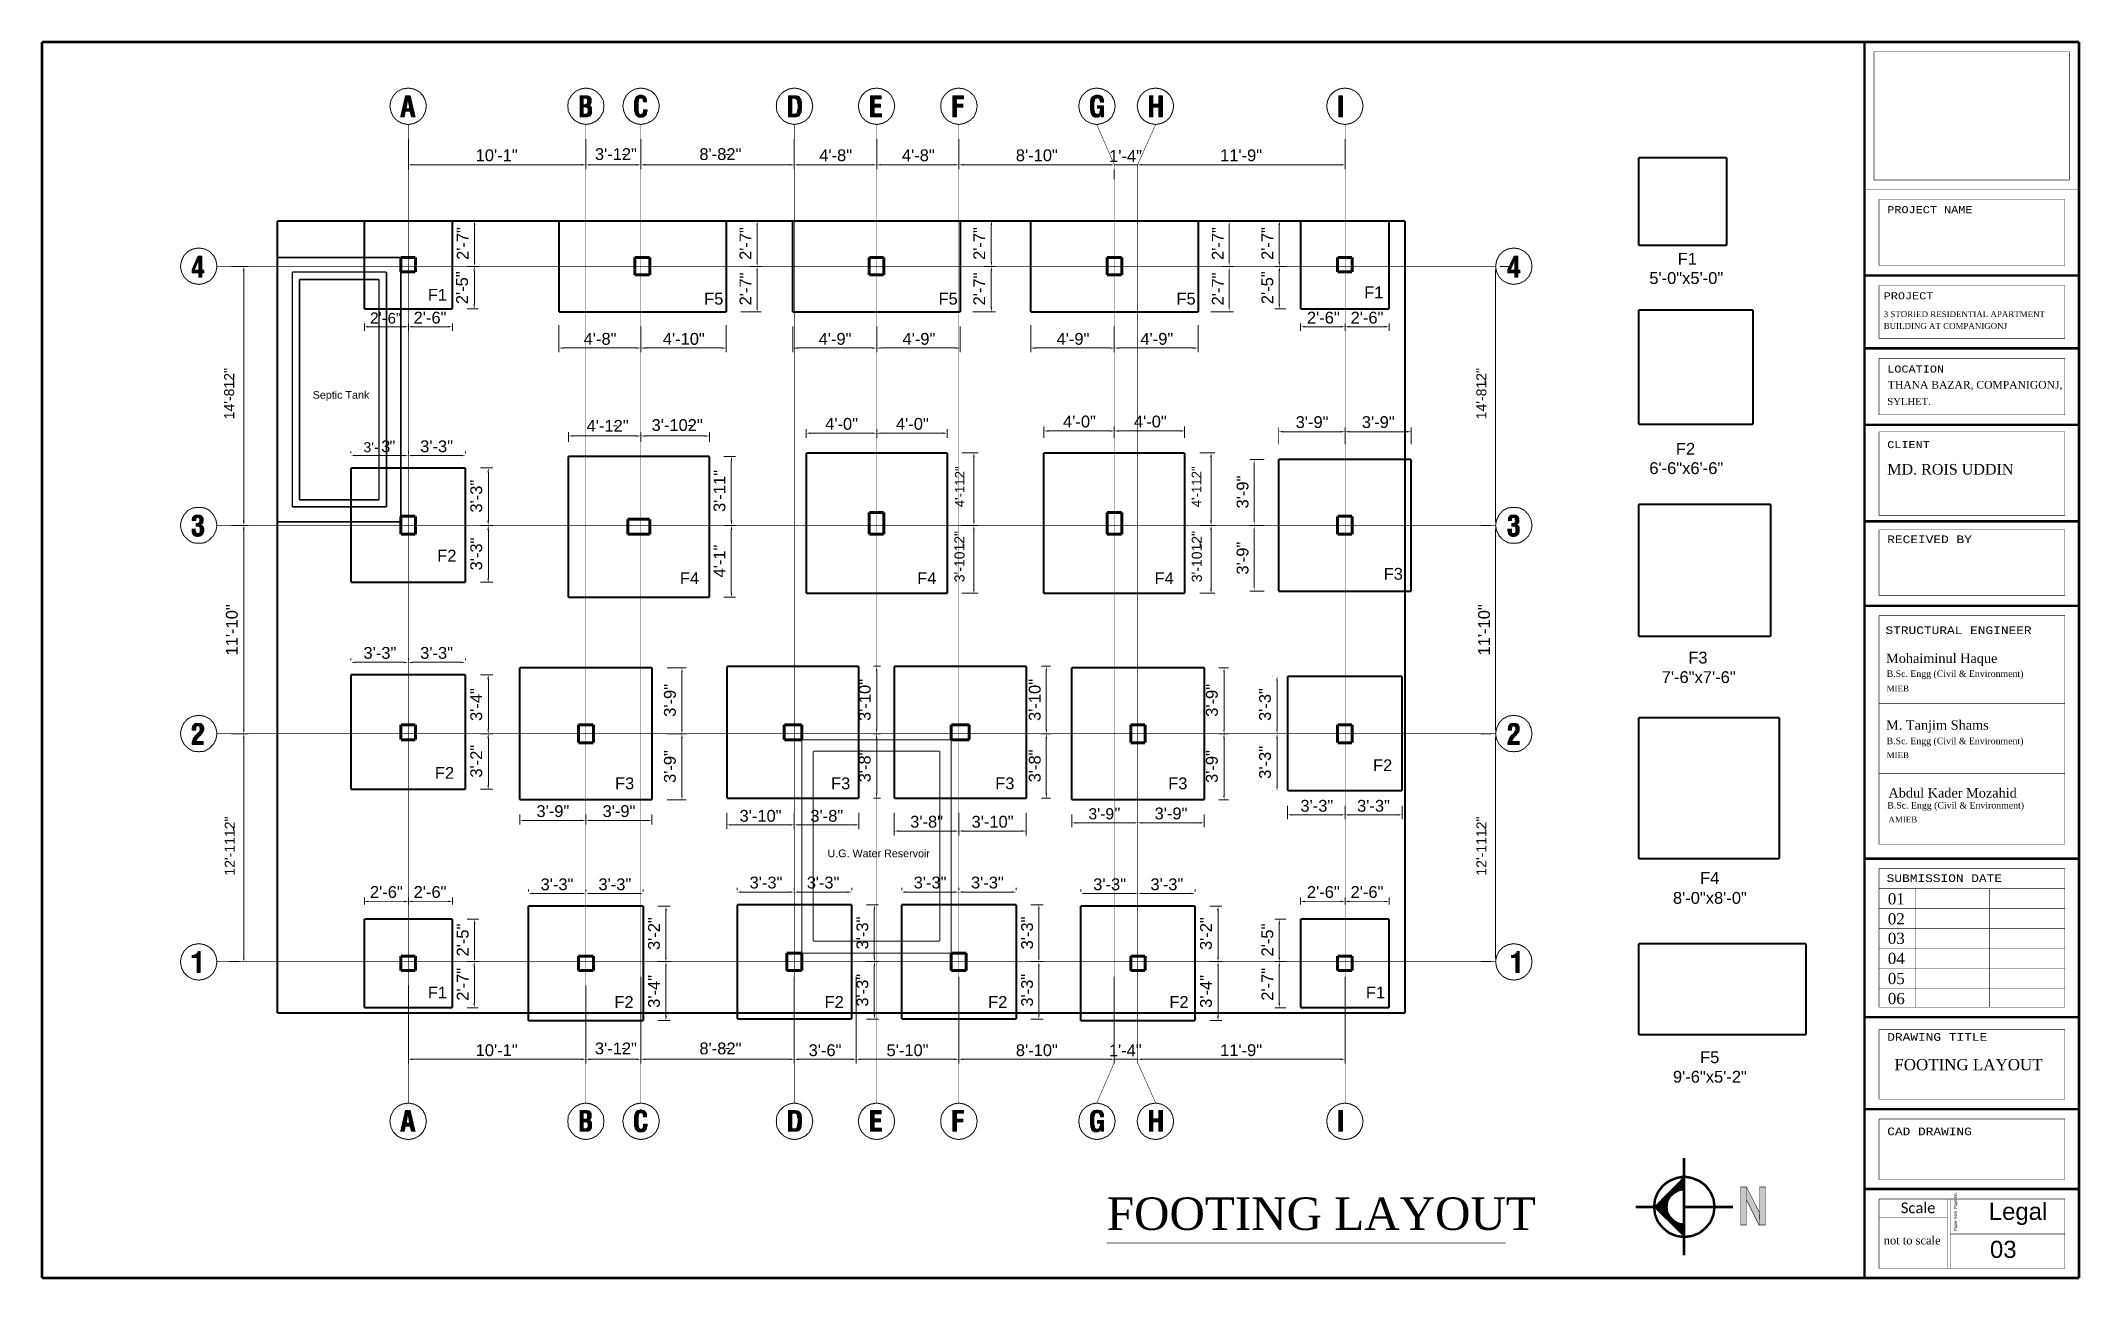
# Model space of a CAD drawing. Header units: millimetres. Extents: x 5 to 350, y 3 to 213.
import ezdxf

# ---------------------------------------------------------------- set-up
doc = ezdxf.new("R2010")
doc.units = ezdxf.units.MM
for name, color, linetype in [('H', 251, 'Continuous'), ('P', 255, 'Continuous'), ('T', 255, 'Continuous')]:
    doc.layers.add(name, color=color, linetype=linetype)
doc.styles.get("Standard").update_dxf_attribs({"font": 'arial.ttf'})

msp = doc.modelspace()

# ---------------------------------------------------------------- texts
at = {"layer": 'T', "attachment_point": 7}
for s, insert, char_height in [('{\\fArial|b0|i0|c0|p18;10\'-1"}', (78.7, 192.3), 2), ('{\\fArial|b0|i0|c0|p18;3\'-12"}', (98.9, 192.5), 2), ('{\\fArial|b0|i0|c0|p18;8\'-82"}', (116.6, 192.5), 2), ('{\\fArial|b0|i0|c0|p18;4\'-8"}', (136.9, 192.3), 2), ('{\\fArial|b0|i0|c0|p18;4\'-8"}', (150.9, 192.3), 2), ('{\\fArial|b0|i0|c0|p18;8\'-10"}', (170.2, 192.3), 2), ('{\\fArial|b0|i0|c0|p18;1\'-4"}', (186, 192.2), 2), ('{\\fArial|b0|i0|c0|p18;11\'-9"}', (204.8, 192.3), 2), ('{\\fCourier New|b0|i0|c0|p18;PROJECT NAME}', (317.8, 183.5), 1.2), ('{\\fArial|b0|i0|c0|p18;F1}', (282.3, 174.8), 2), ('{\\fArial|b0|i0|c0|p18;5\'-0"x5\'-0"}', (277.5, 171.5), 2), ('{\\fArial|b0|i0|c0|p18;F1}', (70.6, 168.7), 2), ('{\\fArial|b0|i0|c0|p18;F5}', (117.4, 168), 2), ('{\\fArial|b0|i0|c0|p18;F5}', (157.1, 168), 2), ('{\\fArial|b0|i0|c0|p18;F5}', (197.4, 168), 2), ('{\\fArial|b0|i0|c0|p18;F1}', (229.2, 169.1), 2), ('{\\fCourier New|b0|i0|c0|p18;PROJECT}', (317.2, 168.9), 1.2), ("{\\fArial|b0|i0|c0|p18;2'-}", (60.8, 164.8), 1.9), ('{\\fArial|b0|i0|c0|p18;6"}', (63.8, 164.8), 1.8), ('{\\fArial|b0|i0|c0|p18;2\'-6"}', (68.2, 164.8), 2), ('{\\fArial|b0|i0|c0|p18;2\'-6"}', (219.5, 164.8), 2), ('{\\fArial|b0|i0|c0|p18;2\'-6"}', (226.9, 164.8), 2), ('{\\fBook Antiqua|b0|i0|c0|p18;3 STORIED RESIDENTIAL APARTMENT}', (317.2, 165.9), 1), ('{\\fArial|b0|i0|c0|p18;4\'-8"}', (97, 161.2), 2), ('{\\fArial|b0|i0|c0|p18;4\'-10"}', (110.4, 161.2), 2), ('{\\fArial|b0|i0|c0|p18;4\'-9"}', (136.8, 161.2), 2), ('{\\fArial|b0|i0|c0|p18;4\'-9"}', (151, 161.2), 2), ('{\\fArial|b0|i0|c0|p18;4\'-9"}', (177.1, 161.2), 2), ('{\\fArial|b0|i0|c0|p18;4\'-9"}', (191.3, 161.2), 2), ('{\\fBook Antiqua|b0|i0|c0|p18;BUILDING AT COMPANIGONJ}', (317.2, 163.9), 1), ('{\\fCourier New|b0|i0|c0|p18;LOCATION}', (317.8, 156.5), 1.2), ('{\\fArial|b0|i0|c0|p18;Septic Tank}', (51.1, 151.7), 1.3), ('{\\fBook Antiqua|b0|i0|c0|p18;SYLHET.}', (317.8, 151), 1.2), ('{\\fBook Antiqua|b0|i0|c0|p18;THANA BAZAR, COMPANIGONJ,}', (317.9, 153.5), 1.3), ('{\\fArial|b0|i0|c0|p18;3\'-102"}', (108.5, 146.6), 2), ('{\\fArial|b0|i0|c0|p18;4\'-0"}', (137.9, 146.8), 2), ('{\\fArial|b0|i0|c0|p18;4\'-0"}', (149.9, 146.8), 2), ('{\\fArial|b0|i0|c0|p18;4\'-0"}', (178.2, 147.2), 2), ('{\\fArial|b0|i0|c0|p18;4\'-0"}', (190.2, 147.2), 2), ('{\\fArial|b0|i0|c0|p18;3\'-9"}', (217.6, 147.1), 2), ('{\\fArial|b0|i0|c0|p18;3\'-9"}', (228.8, 147.1), 2), ('{\\fArial|b0|i0|c0|p18;4\'-12"}', (97.5, 146.5), 2), ("{\\fArial|b0|i0|c0|p18;3'-}", (59.7, 143), 1.7), ('{\\fArial|b0|i0|c0|p18;3}', (62.7, 143), 2), ('{\\fArial|b0|i0|c0|p18;"}', (64.1, 143), 2), ('{\\fArial|b0|i0|c0|p18;3\'-3"}', (69.3, 143), 2), ('{\\fArial|b0|i0|c0|p18;F2}', (282, 142.6), 2), ('{\\fCourier New|b0|i0|c0|p18;CLIENT}', (317.8, 143.7), 1.2), ('{\\fArial|b0|i0|c0|p18;6\'-6"x6\'-6"}', (277.5, 139.3), 2), ('{\\fBook Antiqua|b0|i0|c0|p18;MD. ROIS UDDIN}', (317.8, 139.2), 1.8), ('{\\fCourier New|b0|i0|c0|p18;RECEIVED BY}', (317.8, 127.6), 1.3), ('{\\fArial|b0|i0|c0|p18;F2}', (72.2, 124.5), 2), ('{\\fArial|b0|i0|c0|p18;F4}', (113.3, 120.7), 2), ('{\\fArial|b0|i0|c0|p18;F4}', (153.5, 120.7), 2), ('{\\fArial|b0|i0|c0|p18;F4}', (193.7, 120.7), 2), ('{\\fArial|b0|i0|c0|p18;F3}', (232.5, 121.4), 2), ('{\\fCourier New|b0|i0|c0|p18;STRUCTURAL ENGINEER}', (317.5, 112.2), 1.3), ('{\\fArial|b0|i0|c0|p18;3\'-3"}', (59.7, 108), 2), ('{\\fArial|b0|i0|c0|p18;3\'-3"}', (69.3, 108), 2), ('{\\fArial|b0|i0|c0|p18;F3}', (284.1, 107.2), 2), ('{\\fBook Antiqua|b0|i0|c0|p18;Mohaiminul Haque}', (317.6, 106.8), 1.6), ('{\\fArial|b0|i0|c0|p18;7\'-6"x7\'-6"}', (279.6, 103.9), 2), ('{\\fBook Antiqua|b0|i0|c0|p18;B.Sc. Engg (Civil & Environment)}', (317.7, 104.6), 1.1), ('{\\fBook Antiqua|b0|i0|c0|p18;MIEB}', (317.7, 102.5), 1), ('{\\fBook Antiqua|b0|i0|c0|p18;M. Tanjim Shams}', (317.6, 95.5), 1.6), ('{\\fBook Antiqua|b0|i0|c0|p18;B.Sc. Engg (Civil & Environment)}', (317.7, 93.2), 1.1), ('{\\fArial|b0|i0|c0|p18;F2}', (230.7, 89), 2), ('{\\fBook Antiqua|b0|i0|c0|p18;MIEB}', (317.7, 91.2), 1), ('{\\fArial|b0|i0|c0|p18;F2}', (71.8, 87.7), 2), ('{\\fArial|b0|i0|c0|p18;F3}', (102.3, 85.9), 2), ('{\\fArial|b0|i0|c0|p18;F3}', (138.9, 85.9), 2), ('{\\fArial|b0|i0|c0|p18;F3}', (166.7, 85.9), 2), ('{\\fArial|b0|i0|c0|p18;F3}', (196, 85.9), 2), ('{\\fArial|b0|i0|c0|p18;3\'-9"}', (89, 81.2), 2), ('{\\fArial|b0|i0|c0|p18;3\'-9"}', (100.2, 81.2), 2), ('{\\fArial|b0|i0|c0|p18;3\'-3"}', (218.4, 82.1), 2), ('{\\fArial|b0|i0|c0|p18;3\'-3"}', (228, 82.1), 2), ('{\\fBook Antiqua|b0|i0|c0|p18;B.Sc. Engg (Civil & Environment)}', (317.8, 82.3), 1.1), ('{\\fBook Antiqua|b0|i0|c0|p18;Abdul Kader Mozahid}', (318, 84.5), 1.6), ('{\\fArial|b0|i0|c0|p18;3\'-10"}', (123.4, 80.4), 2), ('{\\fArial|b0|i0|c0|p18;3\'-8"}', (135.4, 80.4), 2), ('{\\fArial|b0|i0|c0|p18;3\'-8"}', (152.3, 79.4), 2), ('{\\fArial|b0|i0|c0|p18;3\'-10"}', (162.7, 79.4), 2), ("{\\fArial|b0|i0|c0|p18;3'-9}", (182.5, 80.8), 1.9), ('{\\fArial|b0|i0|c0|p18;"}', (186.9, 80.8), 2), ('{\\fArial|b0|i0|c0|p18;3\'-9"}', (193.7, 80.8), 2), ('{\\fBook Antiqua|b0|i0|c0|p18;AMIEB}', (318, 80.3), 1), ('{\\fArial|b0|i0|c0|p18;U.G. Water Reservoir}', (138.3, 74.4), 1.3), ('{\\fArial|b0|i0|c0|p18;2\'-6"}', (60.8, 67.5), 2), ('{\\fArial|b0|i0|c0|p18;2\'-6"}', (68.2, 67.5), 2), ('{\\fArial|b0|i0|c0|p18;3\'-3"}', (89.7, 68.8), 2), ('{\\fArial|b0|i0|c0|p18;3\'-3"}', (99.5, 68.8), 2), ('{\\fArial|b0|i0|c0|p18;3\'-3"}', (125.1, 69.1), 2), ('{\\fArial|b0|i0|c0|p18;3}', (134.8, 69.1), 2), ('{\\fArial|b0|i0|c0|p18;\'-3"}', (136.3, 69.1), 2), ('{\\fArial|b0|i0|c0|p18;3\'-3"}', (152.9, 69.1), 2), ('{\\fArial|b0|i0|c0|p18;3\'-3"}', (162.6, 69.1), 2), ('{\\fArial|b0|i0|c0|p18;3\'-3"}', (183.3, 68.8), 2), ('{\\fArial|b0|i0|c0|p18;3\'-3"}', (193, 68.8), 2), ('{\\fArial|b0|i0|c0|p18;2\'-6"}', (219.5, 67.5), 2), ('{\\fArial|b0|i0|c0|p18;2\'-6"}', (226.9, 67.5), 2), ('{\\fArial|b0|i0|c0|p18;F4}', (286.1, 69.9), 2), ('{\\fCourier New|b0|i0|c0|p18;SUBMISSION DATE}', (317.7, 70.2), 1.3), ('{\\fArial|b0|i0|c0|p18;8\'-0"x8\'-0"}', (281.5, 66.5), 2), ('{\\fBook Antiqua|b0|i0|c0|p18;01}', (317.9, 66.4), 1.9), ('{\\fBook Antiqua|b0|i0|c0|p18;02}', (317.9, 63), 1.9), ('{\\fBook Antiqua|b0|i0|c0|p18;03}', (317.9, 59.7), 1.9), ('{\\fBook Antiqua|b0|i0|c0|p18;04}', (317.9, 56.3), 1.9), ('{\\fArial|b0|i0|c0|p18;F1}', (70.6, 50.5), 2), ('{\\fArial|b0|i0|c0|p18;F1}', (229.5, 50.5), 2), ('{\\fBook Antiqua|b0|i0|c0|p18;05}', (317.9, 52.9), 1.9), ('{\\fArial|b0|i0|c0|p18;F2}', (102.2, 48.9), 2), ('{\\fArial|b0|i0|c0|p18;F2}', (137.8, 48.9), 2), ('{\\fArial|b0|i0|c0|p18;F2}', (165.5, 48.9), 2), ('{\\fArial|b0|i0|c0|p18;F2}', (196.2, 48.9), 2), ('{\\fBook Antiqua|b0|i0|c0|p18;06}', (317.9, 49.5), 1.9), ('{\\fArial|b0|i0|c0|p18;10\'-1"}', (78.7, 40.7), 2), ('{\\fArial|b0|i0|c0|p18;3\'-12"}', (98.9, 41), 2), ('{\\fArial|b0|i0|c0|p18;8\'-82"}', (116.6, 41), 2), ('{\\fArial|b0|i0|c0|p18;3\'-6"}', (135.1, 40.7), 2), ('{\\fArial|b0|i0|c0|p18;5\'-10"}', (148.3, 40.7), 2), ('{\\fArial|b0|i0|c0|p18;8\'-10"}', (170.2, 40.7), 2), ('{\\fArial|b0|i0|c0|p18;1}', (186, 40.7), 2), ('{\\fArial|b0|i0|c0|p18;\'-4"}', (187.5, 40.7), 2), ('{\\fArial|b0|i0|c0|p18;11\'-9"}', (204.8, 40.7), 2), ('{\\fArial|b0|i0|c0|p18;F5}', (286.1, 39.5), 2), ('{\\fCourier New|b0|i0|c0|p18;DRAWING TITLE}', (317.8, 43.3), 1.3), ('{\\fArial|b0|i0|c0|p18;9\'-6"x5\'-2"}', (281.5, 36.2), 2), ('{\\fBook Antiqua|b0|i0|c0|p18;FOOTING LAYOUT}', (319, 38.3), 1.9), ('{\\fCourier New|b0|i0|c0|p18;CAD DRAWING}', (317.8, 27.3), 1.3), ('{\\fBook Antiqua|b0|i0|c0|p18;FOOTING LAYOUT}', (185.6, 11.2), 5.5), ('{\\fCalibri|b0|i0|c0|p18;Scale}', (320.1, 14.1), 1.8), ('{\\fArial|b0|i0|c0|p18;Legal}', (335, 12.1), 2.9), ('{\\fBook Antiqua|b0|i0|c0|p18;not to scale}', (317.2, 8.8), 1.4), ('{\\fArial|b0|i0|c0|p18;03}', (335.2, 6.5), 2.9)]:
    msp.add_mtext(s, dxfattribs=dict(at, insert=insert, char_height=char_height))
at = {"layer": 'T', "attachment_point": 1, "rotation": 90}
for s, insert, char_height in [('{\\fArial|b0|i0|c0|p18;2\'-7"}', (75.5, 175.6), 2), ('{\\fArial|b0|i0|c0|p18;2\'-7"}', (123.4, 175.6), 2), ('{\\fArial|b0|i0|c0|p18;2\'-7"}', (163, 175.6), 2), ('{\\fArial|b0|i0|c0|p18;2\'-7"}', (203.4, 175.6), 2), ('{\\fArial|b0|i0|c0|p18;2\'-7"}', (211.8, 175.6), 2), ('{\\fArial|b0|i0|c0|p18;2\'-5"}', (75.4, 168.1), 2), ('{\\fArial|b0|i0|c0|p18;2\'-7"}', (123.4, 167.9), 2), ('{\\fArial|b0|i0|c0|p18;2\'-7"}', (163, 167.9), 2), ('{\\fArial|b0|i0|c0|p18;2\'-7"}', (203.4, 167.9), 2), ('{\\fArial|b0|i0|c0|p18;2\'-5"}', (211.8, 168.1), 2), ('{\\fArial|b0|i0|c0|p18;14\'-812"}', (36.1, 148.6), 1.7), ('{\\fArial|b0|i0|c0|p18;14\'-812"}', (248.2, 148.6), 1.7), ('{\\fArial|b0|i0|c0|p18;3\'-3"}', (77.8, 132.8), 2), ('{\\fArial|b0|i0|c0|p18;3\'-11"}', (119, 132.9), 2), ('{\\fArial|b0|i0|c0|p18;4\'-112"}', (159.9, 133.7), 1.6), ('{\\fArial|b0|i0|c0|p18;4\'-112"}', (200, 133.7), 1.6), ('{\\fArial|b0|i0|c0|p18;3\'-9"}', (207.6, 133.5), 2), ('{\\fArial|b0|i0|c0|p18;3\'-3"}', (77.8, 123), 2), ('{\\fArial|b0|i0|c0|p18;3\'-1012"}', (159.8, 121), 1.7), ('{\\fArial|b0|i0|c0|p18;3\'-1012"}', (200, 121), 1.7), ('{\\fArial|b0|i0|c0|p18;4\'-1"}', (119, 121.8), 2), ('{\\fArial|b0|i0|c0|p18;3\'-9"}', (207.6, 122.3), 2), ('{\\fArial|b0|i0|c0|p18;11\'-10"}', (36.4, 108.6), 2), ('{\\fArial|b0|i0|c0|p18;11\'-10"}', (248.5, 108.6), 2), ('{\\fArial|b0|i0|c0|p18;3\'-9"}', (110.6, 98.2), 2), ('{\\fArial|b0|i0|c0|p18;3\'-10"}', (143.6, 97.5), 2), ('{\\fArial|b0|i0|c0|p18;3\'-10"}', (172.4, 97.5), 2), ('{\\fArial|b0|i0|c0|p18;3\'-9"}', (202.4, 98.2), 2), ('{\\fArial|b0|i0|c0|p18;3\'-4"}', (77.8, 97.5), 2), ('{\\fArial|b0|i0|c0|p18;3\'-3"}', (211.4, 97.5), 2), ('{\\fArial|b0|i0|c0|p18;3\'-2"}', (77.8, 87.9), 2), ('{\\fArial|b0|i0|c0|p18;3\'-9"}', (110.6, 87), 2), ('{\\fArial|b0|i0|c0|p18;3\'-8"}', (143.6, 87.1), 2), ('{\\fArial|b0|i0|c0|p18;3\'-8"}', (172.4, 87.1), 2), ('{\\fArial|b0|i0|c0|p18;3\'-9"}', (202.4, 87), 2), ('{\\fArial|b0|i0|c0|p18;3\'-3"}', (211.4, 87.7), 2), ('{\\fArial|b0|i0|c0|p18;12\'-1112"}', (36.2, 71.3), 1.7), ('{\\fArial|b0|i0|c0|p18;12\'-1112"}', (248.2, 71.3), 1.7), ('{\\fArial|b0|i0|c0|p18;2\'-5"}', (75.5, 57.6), 2), ('{\\fArial|b0|i0|c0|p18;3\'-2"}', (107.9, 58.7), 2), ('{\\fArial|b0|i0|c0|p18;3\'-3"}', (143.2, 58.8), 2), ('{\\fArial|b0|i0|c0|p18;3\'-3"}', (171.1, 58.8), 2), ('{\\fArial|b0|i0|c0|p18;3\'-2"}', (201.4, 58.7), 2), ('{\\fArial|b0|i0|c0|p18;2\'-5"}', (211.8, 57.6), 2), ('{\\fArial|b0|i0|c0|p18;2\'-7"}', (75.5, 50.1), 2), ('{\\fArial|b0|i0|c0|p18;2\'-7"}', (211.8, 50.1), 2), ('{\\fArial|b0|i0|c0|p18;3\'-4"}', (107.9, 48.9), 2), ('{\\fArial|b0|i0|c0|p18;3\'-3"}', (143.2, 49.1), 2), ('{\\fArial|b0|i0|c0|p18;3\'-3"}', (171.1, 49.1), 2), ('{\\fArial|b0|i0|c0|p18;3\'-4"}', (201.4, 48.9), 2), ('{\\fArial Narrow|b0|i0|c0|p18;Paper Size  Page No.}', (329.1, 11.1), 0.5)]:
    msp.add_mtext(s, dxfattribs=dict(at, insert=insert, char_height=char_height))

# ---------------------------------------------------------------- hatches: boundary and pattern name
at = {"layer": 'H', "linetype": 'Continuous'}
for points in [[(65.952, 199.813), (66.798, 203.447), (67.645, 203.447), (67.222, 202.777), (66.975, 201.26), (67.557, 200.748), (66.798, 200.748), (66.64, 199.813), (65.952, 199.813)], [(67.822, 199.813), (67.557, 200.748), (66.975, 201.26), (67.486, 201.26), (67.222, 202.777), (67.645, 203.447), (68.492, 199.813), (67.822, 199.813)], [(96.344, 199.813), (96.344, 203.447), (97.614, 203.447), (97.702, 203.376), (97.878, 203.376), (97.966, 203.288), (98.037, 203.288), (98.213, 203.112), (98.213, 203.024), (97.19, 202.953), (96.943, 202.953), (96.943, 201.93), (98.125, 201.93), (98.125, 201.842), (98.037, 201.842), (97.966, 201.754), (98.037, 201.683), (98.125, 201.683), (98.302, 201.507), (96.943, 201.507), (96.943, 200.325), (98.302, 200.325), (98.302, 200.237), (98.213, 200.148), (98.213, 200.06), (98.125, 199.99), (98.037, 199.99), (97.966, 199.902), (97.79, 199.902), (97.702, 199.813), (96.344, 199.813)], [(97.278, 201.93), (97.455, 202.018), (97.543, 202.106), (97.614, 202.106), (97.614, 202.777), (97.455, 202.953), (97.19, 202.953), (98.213, 203.024), (98.302, 202.953), (98.302, 202.177), (98.213, 202.106), (98.213, 202.018), (98.125, 201.93), (97.278, 201.93)], [(97.455, 200.325), (97.543, 200.413), (97.614, 200.413), (97.614, 200.484), (97.702, 200.572), (97.702, 201.26), (97.614, 201.26), (97.614, 201.33), (97.543, 201.418), (97.367, 201.418), (97.278, 201.507), (98.302, 201.507), (98.302, 201.418), (98.39, 201.33), (98.39, 200.413), (98.302, 200.325), (97.455, 200.325)], [(106.257, 199.725), (106.257, 199.813), (106.168, 199.813), (106.08, 199.902), (106.01, 199.902), (105.833, 200.06), (105.833, 200.148), (105.745, 200.237), (105.745, 200.325), (105.657, 200.413), (105.657, 200.66), (105.586, 200.748), (105.586, 202.53), (105.657, 202.688), (105.657, 202.865), (105.745, 202.953), (105.745, 203.024), (106.68, 202.953), (106.504, 202.953), (106.433, 202.865), (106.345, 202.865), (106.345, 202.53), (106.257, 202.53), (106.257, 200.836), (106.345, 200.748), (106.345, 200.484), (106.433, 200.413), (106.433, 200.325), (106.504, 200.325), (106.592, 200.237), (107.615, 200.237), (107.615, 200.148), (107.527, 200.148), (107.527, 200.06), (107.35, 199.902), (107.28, 199.902), (107.192, 199.813), (107.103, 199.813), (107.015, 199.725), (106.257, 199.725)], [(107.103, 202.353), (107.103, 202.53), (107.015, 202.6), (107.015, 202.865), (106.927, 202.953), (106.68, 202.953), (105.745, 203.024), (105.833, 203.112), (105.833, 203.2), (106.01, 203.376), (106.08, 203.376), (106.08, 203.447), (106.257, 203.447), (106.345, 203.535), (106.927, 203.535), (107.015, 203.447), (107.192, 203.447), (107.28, 203.376), (107.35, 203.376), (107.35, 203.288), (107.438, 203.288), (107.438, 203.2), (107.527, 203.2), (107.527, 203.112), (107.615, 203.024), (107.615, 202.953), (107.703, 202.865), (107.703, 202.353), (107.103, 202.353)], [(106.68, 200.237), (106.768, 200.325), (106.927, 200.325), (107.015, 200.413), (107.015, 200.572), (107.103, 200.66), (107.103, 201.083), (107.774, 201.083), (107.774, 200.748), (107.703, 200.66), (107.703, 200.325), (107.615, 200.237), (106.68, 200.237)], [(131.657, 199.813), (131.657, 203.447), (133.015, 203.447), (133.103, 203.376), (133.35, 203.376), (133.438, 203.288), (133.526, 203.288), (133.597, 203.2), (133.597, 203.112), (133.773, 202.953), (132.327, 202.953), (132.327, 200.325), (133.685, 200.325), (133.685, 200.237), (133.597, 200.148), (133.597, 200.06), (133.438, 199.902), (133.174, 199.902), (133.103, 199.813), (131.657, 199.813)], [(132.838, 200.325), (132.927, 200.413), (133.015, 200.413), (133.103, 200.484), (133.103, 200.66), (133.174, 200.748), (133.174, 201.083), (133.262, 201.172), (133.262, 202.106), (133.174, 202.177), (133.174, 202.53), (133.103, 202.6), (133.103, 202.688), (132.927, 202.865), (132.838, 202.865), (132.68, 202.953), (133.773, 202.953), (133.773, 202.865), (133.862, 202.777), (133.862, 202.442), (133.95, 202.353), (133.95, 201.083), (133.862, 200.995), (133.862, 200.572), (133.773, 200.484), (133.773, 200.413), (133.685, 200.325), (132.838, 200.325)], [(145.538, 199.813), (145.538, 203.447), (147.408, 203.447), (147.408, 202.865), (146.226, 202.865), (146.226, 202.018), (147.32, 202.018), (147.32, 201.418), (146.226, 201.418), (146.226, 200.413), (147.496, 200.413), (147.496, 199.813), (145.538, 199.813)], [(159.508, 199.813), (159.508, 203.447), (161.378, 203.447), (161.378, 202.865), (160.196, 202.865), (160.196, 202.018), (161.29, 202.018), (161.29, 201.418), (160.196, 201.418), (160.196, 199.813), (159.508, 199.813)], [(182.968, 200.237), (182.968, 200.413), (182.88, 200.484), (182.88, 200.836), (182.792, 200.907), (182.792, 202.53), (182.88, 202.6), (182.88, 202.953), (183.056, 203.112), (183.056, 203.2), (183.127, 203.288), (183.215, 203.288), (183.303, 203.376), (183.392, 203.376), (183.392, 203.447), (183.55, 203.447), (183.638, 203.535), (184.326, 203.535), (184.397, 203.447), (184.573, 203.447), (184.662, 203.376), (184.75, 203.376), (184.75, 203.288), (184.82, 203.288), (184.908, 203.2), (184.908, 203.112), (184.997, 203.024), (183.974, 203.024), (183.903, 202.953), (183.727, 202.953), (183.638, 202.865), (183.638, 202.777), (183.55, 202.777), (183.55, 202.442), (183.48, 202.353), (183.48, 200.995), (183.55, 200.907), (183.55, 200.572), (183.727, 200.413), (183.727, 200.325), (183.974, 200.325), (182.968, 200.237)], [(184.662, 199.813), (184.573, 200.237), (182.968, 200.237), (183.974, 200.325), (184.238, 200.325), (184.326, 200.413), (184.326, 200.484), (184.397, 200.484), (184.397, 200.748), (184.485, 200.907), (184.485, 201.26), (183.974, 201.26), (183.974, 201.754), (185.085, 201.754), (185.085, 199.813), (184.662, 199.813)], [(184.485, 202.265), (184.485, 202.53), (184.397, 202.6), (184.397, 202.777), (184.238, 202.953), (184.15, 202.953), (184.062, 203.024), (184.997, 203.024), (184.997, 202.953), (185.085, 202.865), (185.085, 202.265), (184.485, 202.265)], [(192.793, 199.813), (192.793, 203.447), (193.463, 203.447), (193.463, 202.018), (194.398, 201.418), (193.463, 201.418), (193.463, 199.813), (192.793, 199.813)], [(194.398, 199.813), (194.398, 201.418), (193.463, 202.018), (194.398, 202.018), (194.398, 203.447), (195.068, 203.447), (195.068, 199.813), (194.398, 199.813)], [(224.878, 199.813), (224.878, 203.447), (225.548, 203.447), (225.548, 199.813), (224.878, 199.813)], [(183.55, 199.725), (183.48, 199.813), (183.392, 199.813), (183.303, 199.902), (183.215, 199.902), (183.127, 199.99), (183.127, 200.06), (182.968, 200.237), (184.573, 200.237), (184.573, 200.148), (184.485, 200.06), (184.485, 199.99), (184.326, 199.813), (184.238, 199.813), (184.15, 199.725), (183.55, 199.725)], [(67.98, 191.594), (67.31, 191.682), (67.98, 191.858), (67.98, 191.594)], [(96.608, 191.594), (96.608, 191.858), (97.367, 191.682), (96.608, 191.594)], [(98.125, 191.594), (97.367, 191.682), (98.125, 191.858), (98.125, 191.594)], [(105.922, 191.594), (105.922, 191.858), (106.68, 191.682), (105.922, 191.594)], [(107.438, 191.594), (106.68, 191.682), (107.438, 191.858), (107.438, 191.594)], [(131.904, 191.594), (131.904, 191.858), (132.68, 191.682), (131.904, 191.594)], [(133.438, 191.594), (132.68, 191.682), (133.438, 191.858), (133.438, 191.594)], [(145.874, 191.594), (145.874, 191.858), (146.65, 191.682), (145.874, 191.594)], [(147.32, 191.594), (146.65, 191.682), (147.32, 191.858), (147.32, 191.594)], [(159.773, 191.594), (159.773, 191.858), (160.532, 191.682), (159.773, 191.594)], [(161.29, 191.594), (160.532, 191.682), (161.29, 191.858), (161.29, 191.594)], [(186.178, 191.594), (186.178, 191.858), (186.866, 191.682), (186.178, 191.594)], [(186.178, 191.594), (186.178, 191.858), (186.866, 191.682), (186.178, 191.594)], [(191.594, 191.594), (190.835, 191.682), (191.594, 191.858), (191.594, 191.594)], [(191.594, 191.594), (190.835, 191.682), (191.594, 191.858), (191.594, 191.594)], [(225.213, 191.594), (225.213, 191.858), (225.972, 191.682), (225.213, 191.594)], [(78.405, 181.522), (78.493, 182.21), (78.652, 181.522), (78.405, 181.522)], [(126.242, 181.522), (126.4, 182.21), (126.488, 181.522), (126.242, 181.522)], [(165.947, 181.522), (166.035, 182.21), (166.194, 181.522), (165.947, 181.522)], [(206.252, 181.522), (206.34, 182.21), (206.41, 181.522), (206.252, 181.522)], [(214.718, 181.522), (214.806, 182.21), (214.965, 181.522), (214.718, 181.522)], [(30.656, 173.39), (30.656, 173.99), (31.662, 176.283), (32.35, 176.283), (31.75, 175.436), (31.08, 173.902), (30.656, 173.39)], [(31.75, 172.632), (31.75, 173.39), (30.656, 173.39), (31.08, 173.902), (31.75, 173.902), (31.75, 175.436), (32.35, 176.283), (32.35, 173.902), (32.685, 173.902), (32.685, 173.39), (32.35, 173.39), (32.35, 172.632), (31.75, 172.632)], [(253.488, 173.39), (253.488, 173.99), (254.6, 176.283), (255.27, 176.283), (254.67, 175.436), (254, 173.902), (253.488, 173.39)], [(254.67, 172.632), (254.67, 173.39), (253.488, 173.39), (254, 173.902), (254.67, 173.902), (254.67, 175.436), (255.27, 176.283), (255.27, 173.902), (255.605, 173.902), (255.605, 173.39), (255.27, 173.39), (255.27, 172.632), (254.67, 172.632)], [(39.282, 173.743), (39.458, 174.502), (39.546, 173.743), (39.282, 173.743)], [(78.317, 173.743), (78.493, 174.502), (78.564, 173.743), (78.317, 173.743)], [(78.493, 174.502), (78.405, 175.26), (78.652, 175.26), (78.493, 174.502)], [(126.4, 174.502), (126.242, 175.26), (126.488, 175.26), (126.4, 174.502)], [(126.242, 173.743), (126.4, 174.502), (126.488, 173.743), (126.242, 173.743)], [(166.035, 174.502), (165.947, 175.26), (166.194, 175.26), (166.035, 174.502)], [(165.947, 173.743), (166.035, 174.502), (166.194, 173.743), (165.947, 173.743)], [(206.34, 174.502), (206.252, 175.26), (206.41, 175.26), (206.34, 174.502)], [(206.252, 173.743), (206.34, 174.502), (206.41, 173.743), (206.252, 173.743)], [(214.806, 174.502), (214.718, 175.26), (214.965, 175.26), (214.806, 174.502)], [(214.718, 173.743), (214.806, 174.502), (214.965, 173.743), (214.718, 173.743)], [(251.372, 173.743), (251.46, 174.502), (251.548, 173.743), (251.372, 173.743)], [(78.493, 167.305), (78.317, 168.063), (78.564, 168.063), (78.493, 167.305)], [(126.4, 166.793), (126.242, 167.552), (126.488, 167.552), (126.4, 166.793)], [(166.035, 166.793), (165.947, 167.552), (166.194, 167.552), (166.035, 166.793)], [(206.34, 166.793), (206.252, 167.552), (206.41, 167.552), (206.34, 166.793)], [(214.806, 167.305), (214.718, 168.063), (214.965, 168.063), (214.806, 167.305)], [(60.537, 164.165), (59.866, 164.253), (60.537, 164.43), (60.537, 164.165)], [(66.552, 164.165), (66.552, 164.43), (67.31, 164.253), (66.552, 164.165)], [(67.98, 164.165), (67.31, 164.253), (67.98, 164.43), (67.98, 164.165)], [(73.995, 164.165), (73.995, 164.43), (74.754, 164.253), (73.995, 164.165)], [(219.198, 164.165), (218.44, 164.253), (219.198, 164.43), (219.198, 164.165)], [(225.213, 164.165), (225.213, 164.43), (225.972, 164.253), (225.213, 164.165)], [(226.66, 164.165), (225.972, 164.253), (226.66, 164.43), (226.66, 164.165)], [(232.657, 164.165), (232.657, 164.43), (233.433, 164.253), (232.657, 164.165)], [(93.557, 160.532), (92.798, 160.69), (93.557, 160.778), (93.557, 160.532)], [(105.922, 160.532), (105.922, 160.778), (106.68, 160.69), (105.922, 160.532)], [(107.438, 160.532), (106.68, 160.69), (107.438, 160.778), (107.438, 160.532)], [(120.403, 160.532), (120.403, 160.778), (121.162, 160.69), (120.403, 160.532)], [(133.174, 160.532), (132.415, 160.69), (133.174, 160.778), (133.174, 160.532)], [(145.874, 160.532), (145.874, 160.778), (146.65, 160.69), (145.874, 160.532)], [(147.32, 160.532), (146.65, 160.69), (147.32, 160.778), (147.32, 160.532)], [(160.02, 160.532), (160.02, 160.778), (160.778, 160.69), (160.02, 160.532)], [(173.478, 160.532), (172.72, 160.69), (173.478, 160.778), (173.478, 160.532)], [(186.178, 160.532), (186.178, 160.778), (186.866, 160.69), (186.178, 160.532)], [(187.625, 160.532), (186.866, 160.69), (187.625, 160.778), (187.625, 160.532)], [(200.325, 160.532), (200.325, 160.778), (201.083, 160.69), (200.325, 160.532)], [(95.162, 145.627), (94.403, 145.803), (95.162, 145.874), (95.162, 145.627)], [(105.922, 145.627), (105.922, 145.874), (106.68, 145.803), (105.922, 145.627)], [(107.438, 145.627), (106.68, 145.803), (107.438, 145.874), (107.438, 145.627)], [(117.51, 145.627), (117.51, 145.874), (118.286, 145.803), (117.51, 145.627)], [(135.378, 146.138), (134.708, 146.226), (135.378, 146.385), (135.378, 146.138)], [(145.874, 146.138), (145.874, 146.385), (146.65, 146.226), (145.874, 146.138)], [(147.32, 146.138), (146.65, 146.226), (147.32, 146.385), (147.32, 146.138)], [(157.815, 146.138), (157.815, 146.385), (158.574, 146.226), (157.815, 146.138)], [(175.683, 146.473), (174.925, 146.65), (175.683, 146.72), (175.683, 146.473)], [(186.178, 146.473), (186.178, 146.72), (186.866, 146.65), (186.178, 146.473)], [(187.625, 146.473), (186.866, 146.65), (187.625, 146.72), (187.625, 146.473)], [(198.12, 146.473), (198.12, 146.72), (198.79, 146.65), (198.12, 146.473)], [(215.477, 146.385), (214.718, 146.473), (215.477, 146.65), (215.477, 146.385)], [(225.213, 146.385), (225.213, 146.65), (225.972, 146.473), (225.213, 146.385)], [(226.66, 146.385), (225.972, 146.473), (226.66, 146.65), (226.66, 146.385)], [(236.396, 146.385), (236.396, 146.65), (237.155, 146.473), (236.396, 146.385)], [(58.332, 142.328), (57.573, 142.487), (58.332, 142.575), (58.332, 142.328)], [(66.552, 142.328), (66.552, 142.575), (67.31, 142.487), (66.552, 142.328)], [(67.98, 142.328), (67.31, 142.487), (67.98, 142.575), (67.98, 142.328)], [(76.2, 142.328), (76.2, 142.575), (76.958, 142.487), (76.2, 142.328)], [(121.92, 141.57), (122.008, 142.328), (122.167, 141.57), (121.92, 141.57)], [(162.983, 142.24), (163.072, 142.91), (163.23, 142.24), (162.983, 142.24)], [(203.112, 142.24), (203.288, 142.91), (203.376, 142.24), (203.112, 142.24)], [(210.485, 141.058), (210.573, 141.817), (210.644, 141.058), (210.485, 141.058)], [(80.68, 139.612), (80.857, 140.37), (80.945, 139.612), (80.68, 139.612)], [(30.656, 131.41), (30.656, 131.745), (30.727, 131.833), (30.727, 131.992), (31.662, 131.992), (31.503, 131.904), (31.415, 131.904), (31.415, 131.833), (31.327, 131.745), (31.327, 131.41), (30.656, 131.41)], [(31.327, 130.475), (31.327, 130.986), (31.662, 130.986), (31.75, 131.057), (31.838, 131.057), (31.838, 131.145), (31.926, 131.233), (31.926, 131.833), (31.838, 131.833), (31.838, 131.904), (31.75, 131.904), (31.662, 131.992), (30.727, 131.992), (30.815, 132.08), (30.815, 132.168), (30.903, 132.168), (30.903, 132.256), (30.992, 132.256), (31.08, 132.327), (31.15, 132.327), (31.238, 132.415), (32.085, 132.415), (32.262, 132.256), (32.35, 132.256), (32.35, 132.168), (32.42, 132.168), (32.42, 132.08), (32.508, 131.992), (32.508, 131.904), (32.597, 131.833), (32.597, 131.233), (32.508, 131.145), (32.508, 130.986), (32.42, 130.898), (32.35, 130.898), (32.262, 130.81), (32.173, 130.81), (32.173, 130.722), (32.262, 130.722), (32.35, 130.634), (32.42, 130.634), (32.508, 130.563), (31.503, 130.475), (31.327, 130.475)], [(39.458, 130.634), (39.282, 131.41), (39.546, 131.41), (39.458, 130.634)], [(80.857, 130.634), (80.68, 131.41), (80.945, 131.41), (80.857, 130.634)], [(122.008, 130.634), (121.92, 131.41), (122.167, 131.41), (122.008, 130.634)], [(163.072, 130.634), (162.983, 131.41), (163.23, 131.41), (163.072, 130.634)], [(203.288, 130.634), (203.112, 131.41), (203.376, 131.41), (203.288, 130.634)], [(210.573, 130.634), (210.485, 131.41), (210.644, 131.41), (210.573, 130.634)], [(251.46, 130.634), (251.372, 131.41), (251.548, 131.41), (251.46, 130.634)], [(253.577, 131.41), (253.577, 131.904), (253.665, 131.992), (254.512, 131.992), (254.423, 131.904), (254.335, 131.904), (254.247, 131.833), (254.247, 131.745), (254.176, 131.745), (254.176, 131.41), (253.577, 131.41)], [(254.176, 130.475), (254.176, 130.986), (254.6, 130.986), (254.6, 131.057), (254.67, 131.057), (254.758, 131.145), (254.758, 131.322), (254.847, 131.41), (254.847, 131.48), (254.758, 131.568), (254.758, 131.833), (254.67, 131.904), (254.6, 131.904), (254.512, 131.992), (253.665, 131.992), (253.665, 132.08), (253.753, 132.168), (253.753, 132.256), (253.824, 132.256), (253.912, 132.327), (254, 132.327), (254.088, 132.415), (254.935, 132.415), (255.023, 132.327), (255.094, 132.327), (255.182, 132.256), (255.182, 132.168), (255.27, 132.168), (255.358, 132.08), (255.358, 131.904), (255.446, 131.833), (255.446, 131.145), (255.358, 131.057), (255.358, 130.986), (255.182, 130.81), (255.094, 130.81), (255.023, 130.722), (255.094, 130.722), (255.182, 130.634), (255.27, 130.634), (255.358, 130.563), (254.423, 130.475), (254.176, 130.475)], [(31.503, 128.693), (31.415, 128.782), (31.15, 128.782), (31.08, 128.87), (30.992, 128.87), (30.903, 128.94), (30.903, 129.028), (30.815, 129.028), (30.815, 129.117), (30.727, 129.205), (30.727, 129.364), (30.656, 129.452), (30.656, 130.052), (31.238, 130.052), (31.238, 129.716), (31.327, 129.628), (31.327, 129.364), (31.415, 129.364), (31.503, 129.293), (31.662, 129.293), (32.508, 129.205), (32.508, 129.117), (32.42, 129.117), (32.42, 129.028), (32.35, 128.94), (32.262, 128.94), (32.262, 128.87), (32.173, 128.87), (32.085, 128.782), (31.838, 128.782), (31.75, 128.693), (31.503, 128.693)], [(32.508, 129.205), (31.662, 129.293), (31.838, 129.293), (31.926, 129.364), (31.926, 129.452), (31.997, 129.54), (31.997, 130.21), (31.926, 130.298), (31.926, 130.387), (31.838, 130.475), (31.503, 130.475), (32.508, 130.563), (32.508, 130.475), (32.597, 130.387), (32.597, 130.298), (32.685, 130.21), (32.685, 129.54), (32.597, 129.452), (32.597, 129.293), (32.508, 129.205)], [(39.282, 129.875), (39.458, 130.634), (39.546, 129.875), (39.282, 129.875)], [(80.68, 129.875), (80.857, 130.634), (80.945, 129.875), (80.68, 129.875)], [(121.92, 129.875), (122.008, 130.634), (122.167, 129.875), (121.92, 129.875)], [(162.983, 129.875), (163.072, 130.634), (163.23, 129.875), (162.983, 129.875)], [(203.112, 129.875), (203.288, 130.634), (203.376, 129.875), (203.112, 129.875)], [(210.485, 129.875), (210.573, 130.634), (210.644, 129.875), (210.485, 129.875)], [(251.372, 129.875), (251.46, 130.634), (251.548, 129.875), (251.372, 129.875)], [(254.335, 128.693), (254.247, 128.782), (254, 128.782), (253.912, 128.87), (253.824, 128.87), (253.824, 128.94), (253.753, 129.028), (253.665, 129.028), (253.665, 129.117), (253.577, 129.205), (253.577, 129.452), (253.488, 129.54), (253.488, 130.052), (254.176, 130.052), (254.176, 129.452), (254.335, 129.293), (254.512, 129.293), (255.446, 129.205), (255.094, 128.87), (255.023, 128.87), (254.935, 128.782), (254.758, 128.782), (254.6, 128.693), (254.335, 128.693)], [(255.446, 129.205), (254.512, 129.293), (254.67, 129.293), (254.847, 129.452), (254.847, 130.298), (254.67, 130.475), (254.423, 130.475), (255.358, 130.563), (255.446, 130.475), (255.446, 130.387), (255.517, 130.298), (255.517, 129.452), (255.446, 129.364), (255.446, 129.205)], [(80.857, 120.985), (80.68, 121.673), (80.945, 121.673), (80.857, 120.985)], [(122.008, 118.445), (121.92, 119.204), (122.167, 119.204), (122.008, 118.445)], [(163.072, 119.133), (162.983, 119.803), (163.23, 119.803), (163.072, 119.133)], [(203.288, 119.133), (203.112, 119.803), (203.376, 119.803), (203.288, 119.133)], [(210.573, 119.468), (210.485, 120.227), (210.644, 120.227), (210.573, 119.468)], [(58.332, 107.28), (57.573, 107.438), (58.332, 107.527), (58.332, 107.28)], [(66.552, 107.28), (66.552, 107.527), (67.31, 107.438), (66.552, 107.28)], [(67.98, 107.28), (67.31, 107.438), (67.98, 107.527), (67.98, 107.28)], [(76.2, 107.28), (76.2, 107.527), (76.958, 107.438), (76.2, 107.28)], [(80.68, 104.563), (80.857, 105.322), (80.945, 104.563), (80.68, 104.563)], [(113.542, 105.745), (113.63, 106.504), (113.788, 105.745), (113.542, 105.745)], [(146.473, 106.01), (146.65, 106.768), (146.72, 106.01), (146.473, 106.01)], [(175.26, 106.01), (175.348, 106.768), (175.507, 106.01), (175.26, 106.01)], [(205.317, 105.745), (205.493, 106.504), (205.564, 105.745), (205.317, 105.745)], [(214.295, 104.316), (214.454, 105.075), (214.542, 104.316), (214.295, 104.316)], [(30.656, 93.468), (30.656, 93.98), (30.727, 94.068), (30.727, 94.227), (30.815, 94.315), (30.815, 94.492), (30.903, 94.58), (30.903, 94.65), (31.08, 94.827), (31.08, 94.915), (31.238, 95.074), (31.327, 95.074), (31.327, 95.162), (31.415, 95.25), (31.503, 95.25), (31.503, 95.338), (31.926, 95.762), (31.926, 95.92), (31.997, 96.008), (31.997, 96.273), (31.926, 96.432), (31.926, 96.52), (31.838, 96.608), (31.662, 96.608), (30.727, 96.696), (30.815, 96.696), (30.815, 96.767), (30.992, 96.943), (30.992, 97.032), (31.15, 97.032), (31.238, 97.12), (32.085, 97.12), (32.173, 97.032), (32.35, 97.032), (32.35, 96.943), (32.42, 96.943), (32.42, 96.855), (32.597, 96.696), (32.597, 96.52), (32.685, 96.432), (32.685, 95.92), (32.597, 95.85), (32.597, 95.673), (32.508, 95.585), (32.508, 95.497), (32.173, 95.162), (32.173, 95.074), (31.997, 94.915), (31.926, 94.915), (31.838, 94.738), (31.503, 94.403), (31.503, 94.315), (31.327, 94.156), (31.327, 94.068), (32.597, 94.068), (32.597, 93.468), (30.656, 93.468)], [(253.488, 93.468), (253.488, 93.892), (253.577, 93.98), (253.577, 94.156), (253.665, 94.227), (253.665, 94.403), (253.753, 94.492), (253.753, 94.58), (253.824, 94.65), (253.824, 94.738), (254, 94.915), (254, 95.003), (254.088, 95.074), (254.176, 95.074), (254.176, 95.162), (254.247, 95.25), (254.335, 95.25), (254.6, 95.497), (254.6, 95.585), (254.758, 95.762), (254.758, 95.85), (254.847, 95.92), (254.847, 96.432), (254.67, 96.608), (254.512, 96.608), (253.665, 96.696), (253.753, 96.767), (253.753, 96.855), (253.912, 97.032), (254.088, 97.032), (254.176, 97.12), (254.935, 97.12), (255.023, 97.032), (255.182, 97.032), (255.358, 96.855), (255.358, 96.767), (255.446, 96.696), (255.446, 96.608), (255.517, 96.52), (255.517, 95.85), (255.446, 95.762), (255.446, 95.673), (255.358, 95.585), (255.358, 95.497), (255.023, 95.162), (255.023, 95.074), (254.847, 94.915), (254.758, 94.915), (254.67, 94.738), (254.423, 94.492), (254.423, 94.403), (254.335, 94.315), (254.335, 94.227), (254.247, 94.227), (254.247, 94.068), (255.517, 94.068), (255.517, 93.468), (253.488, 93.468)], [(30.656, 95.92), (30.656, 96.344), (30.727, 96.52), (30.727, 96.696), (31.662, 96.608), (31.503, 96.608), (31.327, 96.432), (31.327, 95.92), (30.656, 95.92)], [(39.458, 95.338), (39.282, 96.097), (39.546, 96.097), (39.458, 95.338)], [(39.282, 94.58), (39.458, 95.338), (39.546, 94.58), (39.282, 94.58)], [(80.857, 95.338), (80.68, 96.097), (80.945, 96.097), (80.857, 95.338)], [(80.68, 94.58), (80.857, 95.338), (80.945, 94.58), (80.68, 94.58)], [(113.63, 95.338), (113.542, 96.097), (113.788, 96.097), (113.63, 95.338)], [(113.542, 94.58), (113.63, 95.338), (113.788, 94.58), (113.542, 94.58)], [(146.65, 95.338), (146.473, 96.097), (146.72, 96.097), (146.65, 95.338)], [(146.473, 94.58), (146.65, 95.338), (146.72, 94.58), (146.473, 94.58)], [(175.348, 95.338), (175.26, 96.097), (175.507, 96.097), (175.348, 95.338)], [(175.26, 94.58), (175.348, 95.338), (175.507, 94.58), (175.26, 94.58)], [(205.493, 95.338), (205.317, 96.097), (205.564, 96.097), (205.493, 95.338)], [(205.317, 94.58), (205.493, 95.338), (205.564, 94.58), (205.317, 94.58)], [(214.454, 95.338), (214.295, 96.097), (214.542, 96.097), (214.454, 95.338)], [(214.295, 94.58), (214.454, 95.338), (214.542, 94.58), (214.295, 94.58)], [(251.46, 95.338), (251.372, 96.097), (251.548, 96.097), (251.46, 95.338)], [(251.372, 94.58), (251.46, 95.338), (251.548, 94.58), (251.372, 94.58)], [(253.577, 95.92), (253.577, 96.008), (253.488, 96.008), (253.577, 96.185), (253.577, 96.608), (253.665, 96.696), (254.512, 96.608), (254.335, 96.608), (254.247, 96.52), (254.247, 96.432), (254.176, 96.344), (254.176, 95.92), (253.577, 95.92)], [(80.857, 85.937), (80.68, 86.607), (80.945, 86.607), (80.857, 85.937)], [(214.454, 85.69), (214.295, 86.36), (214.542, 86.36), (214.454, 85.69)], [(113.63, 84.155), (113.542, 84.914), (113.788, 84.914), (113.63, 84.155)], [(146.65, 84.42), (146.473, 85.178), (146.72, 85.178), (146.65, 84.42)], [(175.348, 84.42), (175.26, 85.178), (175.507, 85.178), (175.348, 84.42)], [(205.493, 84.155), (205.317, 84.914), (205.564, 84.914), (205.493, 84.155)], [(86.96, 80.522), (86.184, 80.61), (86.96, 80.768), (86.96, 80.522)], [(96.608, 80.522), (96.608, 80.768), (97.367, 80.61), (96.608, 80.522)], [(98.125, 80.522), (97.367, 80.61), (98.125, 80.768), (98.125, 80.522)], [(107.774, 80.522), (107.774, 80.768), (108.55, 80.61), (107.774, 80.522)], [(122.008, 79.763), (121.25, 79.922), (122.008, 80.01), (122.008, 79.763)], [(131.904, 79.763), (131.904, 80.01), (132.68, 79.922), (131.904, 79.763)], [(133.438, 79.763), (132.68, 79.922), (133.438, 80.01), (133.438, 79.763)], [(142.91, 79.763), (142.91, 80.01), (143.598, 79.922), (142.91, 79.763)], [(180.428, 80.098), (179.67, 80.257), (180.428, 80.345), (180.428, 80.098)], [(190.165, 80.098), (190.165, 80.345), (190.835, 80.257), (190.165, 80.098)], [(191.594, 80.098), (190.835, 80.257), (191.594, 80.345), (191.594, 80.098)], [(201.33, 80.098), (201.33, 80.345), (202.106, 80.257), (201.33, 80.098)], [(216.994, 81.456), (216.235, 81.615), (216.994, 81.703), (216.994, 81.456)], [(225.213, 81.456), (225.213, 81.703), (225.972, 81.615), (225.213, 81.456)], [(226.66, 81.456), (225.972, 81.615), (226.66, 81.703), (226.66, 81.456)], [(234.862, 81.456), (234.862, 81.703), (235.62, 81.615), (234.862, 81.456)], [(150.372, 78.74), (149.613, 78.828), (150.372, 78.987), (150.372, 78.74)], [(159.773, 78.74), (159.773, 78.987), (160.532, 78.828), (159.773, 78.74)], [(161.29, 78.74), (160.532, 78.828), (161.29, 78.987), (161.29, 78.74)], [(171.203, 78.74), (171.203, 78.987), (171.962, 78.828), (171.203, 78.74)], [(60.537, 66.798), (59.866, 66.887), (60.537, 67.063), (60.537, 66.798)], [(66.552, 66.798), (66.552, 67.063), (67.31, 66.887), (66.552, 66.798)], [(67.98, 66.798), (67.31, 66.887), (67.98, 67.063), (67.98, 66.798)], [(73.995, 66.798), (73.995, 67.063), (74.754, 66.887), (73.995, 66.798)], [(88.388, 68.157), (87.63, 68.245), (88.388, 68.404), (88.388, 68.157)], [(96.608, 68.157), (96.608, 68.404), (97.367, 68.245), (96.608, 68.157)], [(98.125, 68.157), (97.367, 68.245), (98.125, 68.404), (98.125, 68.157)], [(106.345, 68.157), (106.345, 68.404), (107.103, 68.245), (106.345, 68.157)], [(110.825, 65.37), (110.913, 66.128), (111.09, 65.37), (110.825, 65.37)], [(123.702, 68.404), (123.014, 68.492), (123.702, 68.668), (123.702, 68.404)], [(131.904, 68.404), (131.904, 68.668), (132.68, 68.492), (131.904, 68.404)], [(133.438, 68.404), (132.68, 68.492), (133.438, 68.668), (133.438, 68.404)], [(141.64, 68.404), (141.64, 68.668), (142.416, 68.492), (141.64, 68.404)], [(146.138, 65.617), (146.226, 66.375), (146.385, 65.617), (146.138, 65.617)], [(151.553, 68.404), (150.883, 68.492), (151.553, 68.668), (151.553, 68.404)], [(159.773, 68.404), (159.773, 68.668), (160.532, 68.492), (159.773, 68.404)], [(161.29, 68.404), (160.532, 68.492), (161.29, 68.668), (161.29, 68.404)], [(169.51, 68.404), (169.51, 68.668), (170.268, 68.492), (169.51, 68.404)], [(173.99, 65.617), (174.078, 66.375), (174.237, 65.617), (173.99, 65.617)], [(181.945, 68.157), (181.187, 68.245), (181.945, 68.404), (181.945, 68.157)], [(190.165, 68.157), (190.165, 68.404), (190.835, 68.245), (190.165, 68.157)], [(191.594, 68.157), (190.835, 68.245), (191.594, 68.404), (191.594, 68.157)], [(199.813, 68.157), (199.813, 68.404), (200.572, 68.245), (199.813, 68.157)], [(204.294, 65.37), (204.47, 66.128), (204.558, 65.37), (204.294, 65.37)], [(219.198, 66.798), (218.44, 66.887), (219.198, 67.063), (219.198, 66.798)], [(225.213, 66.798), (225.213, 67.063), (225.972, 66.887), (225.213, 66.798)], [(226.66, 66.798), (225.972, 66.887), (226.66, 67.063), (226.66, 66.798)], [(232.657, 66.798), (232.657, 67.063), (233.433, 66.887), (232.657, 66.798)], [(78.405, 63.165), (78.493, 63.923), (78.652, 63.165), (78.405, 63.165)], [(214.718, 63.165), (214.806, 63.923), (214.965, 63.165), (214.718, 63.165)], [(31.503, 54.857), (31.503, 57.397), (30.656, 57.397), (30.656, 57.82), (30.992, 57.82), (31.08, 57.908), (31.238, 57.908), (31.503, 58.173), (31.574, 58.173), (31.574, 58.244), (31.662, 58.332), (31.662, 58.508), (32.085, 58.508), (32.085, 54.857), (31.503, 54.857)], [(39.458, 56.727), (39.282, 57.397), (39.546, 57.397), (39.458, 56.727)], [(78.317, 55.968), (78.493, 56.727), (78.564, 55.968), (78.317, 55.968)], [(78.493, 56.727), (78.405, 57.397), (78.652, 57.397), (78.493, 56.727)], [(110.913, 56.727), (110.825, 57.397), (111.09, 57.397), (110.913, 56.727)], [(110.825, 55.968), (110.913, 56.727), (111.09, 55.968), (110.825, 55.968)], [(146.226, 56.727), (146.138, 57.397), (146.385, 57.397), (146.226, 56.727)], [(146.138, 55.968), (146.226, 56.727), (146.385, 55.968), (146.138, 55.968)], [(174.078, 56.727), (173.99, 57.397), (174.237, 57.397), (174.078, 56.727)], [(173.99, 55.968), (174.078, 56.727), (174.237, 55.968), (173.99, 55.968)], [(204.47, 56.727), (204.294, 57.397), (204.558, 57.397), (204.47, 56.727)], [(204.294, 55.968), (204.47, 56.727), (204.558, 55.968), (204.294, 55.968)], [(214.806, 56.727), (214.718, 57.397), (214.965, 57.397), (214.806, 56.727)], [(214.718, 55.968), (214.806, 56.727), (214.965, 55.968), (214.718, 55.968)], [(251.46, 56.727), (251.372, 57.397), (251.548, 57.397), (251.46, 56.727)], [(254.847, 54.857), (254.847, 57.397), (254.088, 57.397), (254.088, 57.82), (254.423, 57.82), (254.512, 57.908), (254.67, 57.908), (255.023, 58.244), (255.023, 58.332), (255.094, 58.508), (255.517, 58.508), (255.517, 54.857), (254.847, 54.857)], [(78.493, 48.93), (78.317, 49.706), (78.564, 49.706), (78.493, 48.93)], [(214.806, 48.93), (214.718, 49.706), (214.965, 49.706), (214.806, 48.93)], [(110.913, 46.743), (110.825, 47.502), (111.09, 47.502), (110.913, 46.743)], [(146.226, 46.99), (146.138, 47.748), (146.385, 47.748), (146.226, 46.99)], [(174.078, 46.99), (173.99, 47.748), (174.237, 47.748), (174.078, 46.99)], [(204.47, 46.743), (204.294, 47.502), (204.558, 47.502), (204.47, 46.743)], [(67.98, 40.04), (67.31, 40.217), (67.98, 40.305), (67.98, 40.04)], [(96.608, 40.04), (96.608, 40.305), (97.367, 40.217), (96.608, 40.04)], [(98.125, 40.04), (97.367, 40.217), (98.125, 40.305), (98.125, 40.04)], [(105.922, 40.04), (105.922, 40.305), (106.68, 40.217), (105.922, 40.04)], [(107.438, 40.04), (106.68, 40.217), (107.438, 40.305), (107.438, 40.04)], [(131.904, 40.04), (131.904, 40.305), (132.68, 40.217), (131.904, 40.04)], [(133.438, 40.04), (132.68, 40.217), (133.438, 40.305), (133.438, 40.04)], [(142.416, 40.04), (142.416, 40.305), (143.175, 40.217), (142.416, 40.04)], [(143.933, 40.04), (143.175, 40.217), (143.933, 40.305), (143.933, 40.04)], [(159.773, 40.04), (159.773, 40.305), (160.532, 40.217), (159.773, 40.04)], [(161.29, 40.04), (160.532, 40.217), (161.29, 40.305), (161.29, 40.04)], [(186.178, 40.04), (186.178, 40.305), (186.866, 40.217), (186.178, 40.04)], [(186.178, 40.04), (186.178, 40.305), (186.866, 40.217), (186.178, 40.04)], [(191.594, 40.04), (190.835, 40.217), (191.594, 40.305), (191.594, 40.04)], [(191.594, 40.04), (190.835, 40.217), (191.594, 40.305), (191.594, 40.04)], [(225.213, 40.04), (225.213, 40.305), (225.972, 40.217), (225.213, 40.04)], [(65.952, 27.94), (66.798, 31.574), (67.645, 31.574), (67.222, 30.903), (66.975, 29.386), (67.557, 28.787), (66.798, 28.787), (66.64, 27.94), (65.952, 27.94)], [(67.822, 27.94), (67.557, 28.787), (66.975, 29.386), (67.486, 29.386), (67.222, 30.903), (67.645, 31.574), (68.492, 27.94), (67.822, 27.94)], [(96.344, 27.94), (96.344, 31.574), (97.543, 31.574), (97.614, 31.503), (97.878, 31.503), (97.966, 31.415), (98.037, 31.415), (98.125, 31.327), (98.125, 31.238), (98.213, 31.15), (97.19, 31.08), (96.943, 31.08), (96.943, 30.057), (98.125, 30.057), (98.125, 29.968), (98.037, 29.88), (97.878, 29.88), (97.966, 29.81), (98.125, 29.81), (98.302, 29.633), (97.19, 29.545), (96.943, 29.545), (96.943, 28.452), (98.302, 28.452), (98.302, 28.363), (98.213, 28.275), (98.213, 28.187), (98.125, 28.116), (98.037, 28.116), (97.966, 28.028), (97.878, 28.028), (97.79, 27.94), (96.344, 27.94)], [(97.455, 30.057), (97.455, 30.145), (97.543, 30.145), (97.614, 30.233), (97.614, 30.903), (97.543, 30.992), (97.455, 30.992), (97.278, 31.08), (97.19, 31.08), (98.213, 31.15), (98.302, 31.08), (98.302, 30.233), (98.125, 30.057), (97.455, 30.057)], [(106.257, 27.852), (106.168, 27.94), (106.08, 27.94), (105.833, 28.187), (105.833, 28.275), (105.745, 28.275), (105.745, 28.363), (105.657, 28.54), (105.657, 28.698), (105.586, 28.787), (105.586, 30.656), (105.657, 30.815), (105.657, 30.992), (105.745, 31.08), (105.745, 31.15), (106.68, 31.08), (106.504, 31.08), (106.345, 30.903), (106.345, 30.656), (106.257, 30.568), (106.257, 28.963), (106.345, 28.875), (106.345, 28.61), (106.433, 28.54), (106.433, 28.452), (106.504, 28.363), (107.615, 28.363), (107.615, 28.275), (107.527, 28.187), (107.527, 28.116), (107.438, 28.116), (107.28, 27.94), (107.192, 27.94), (107.103, 27.852), (106.257, 27.852)], [(107.103, 30.392), (107.103, 30.656), (107.015, 30.727), (107.015, 30.992), (106.927, 30.992), (106.856, 31.08), (106.68, 31.08), (105.745, 31.15), (105.833, 31.238), (105.833, 31.327), (105.922, 31.415), (106.01, 31.415), (106.168, 31.574), (106.433, 31.574), (106.592, 31.662), (106.768, 31.662), (106.927, 31.574), (107.192, 31.574), (107.28, 31.503), (107.35, 31.503), (107.35, 31.415), (107.615, 31.15), (107.615, 31.08), (107.703, 30.992), (107.703, 30.392), (107.103, 30.392)], [(131.657, 27.94), (131.657, 31.574), (132.838, 31.574), (132.927, 31.503), (133.262, 31.503), (133.35, 31.415), (133.438, 31.415), (133.526, 31.327), (133.597, 31.327), (133.597, 31.238), (133.773, 31.08), (132.592, 30.992), (132.327, 30.992), (132.327, 28.452), (133.685, 28.363), (133.685, 28.275), (133.438, 28.028), (133.262, 28.028), (133.174, 27.94), (131.657, 27.94)], [(145.538, 27.94), (145.538, 31.574), (147.408, 31.574), (147.408, 30.903), (146.226, 30.903), (146.226, 30.145), (147.32, 30.145), (147.32, 29.545), (146.226, 29.545), (146.226, 28.54), (147.496, 28.54), (147.496, 27.94), (145.538, 27.94)], [(159.508, 27.94), (159.508, 31.574), (161.378, 31.574), (161.378, 30.992), (160.196, 30.992), (160.196, 30.057), (161.29, 30.057), (161.29, 29.545), (160.196, 29.545), (160.196, 27.94), (159.508, 27.94)], [(182.968, 28.363), (182.968, 28.54), (182.88, 28.61), (182.88, 28.963), (182.792, 29.034), (182.792, 30.656), (182.88, 30.727), (182.88, 30.992), (182.968, 31.08), (182.968, 31.15), (183.303, 31.503), (183.392, 31.503), (183.48, 31.574), (183.815, 31.574), (183.974, 31.662), (184.062, 31.574), (184.485, 31.574), (184.573, 31.503), (184.662, 31.503), (184.82, 31.327), (184.908, 31.327), (184.908, 31.238), (184.997, 31.15), (183.974, 31.08), (183.815, 31.08), (183.727, 30.992), (183.638, 30.992), (183.638, 30.903), (183.55, 30.903), (183.55, 30.568), (183.48, 30.48), (183.48, 29.034), (183.55, 28.963), (183.55, 28.61), (183.815, 28.363), (182.968, 28.363)], [(184.485, 30.392), (184.485, 30.656), (184.397, 30.727), (184.397, 30.903), (184.326, 30.903), (184.326, 30.992), (184.238, 31.08), (183.974, 31.08), (184.997, 31.15), (184.997, 31.08), (185.085, 30.992), (185.085, 30.392), (184.485, 30.392)], [(192.793, 27.94), (192.793, 31.574), (193.463, 31.574), (193.463, 30.145), (194.398, 29.545), (193.463, 29.545), (193.463, 27.94), (192.793, 27.94)], [(194.398, 27.94), (194.398, 29.545), (193.463, 30.145), (194.398, 30.145), (194.398, 31.574), (195.068, 31.574), (195.068, 27.94), (194.398, 27.94)], [(224.878, 27.94), (224.878, 31.574), (225.548, 31.574), (225.548, 27.94), (224.878, 27.94)], [(97.455, 28.452), (97.543, 28.54), (97.614, 28.54), (97.614, 28.61), (97.702, 28.698), (97.702, 29.298), (97.614, 29.386), (97.614, 29.457), (97.543, 29.457), (97.455, 29.545), (97.19, 29.545), (98.302, 29.633), (98.302, 29.545), (98.39, 29.457), (98.39, 28.54), (98.302, 28.452), (97.455, 28.452)], [(106.768, 28.363), (106.856, 28.452), (106.927, 28.452), (107.015, 28.54), (107.015, 28.698), (107.103, 28.787), (107.103, 29.21), (107.774, 29.21), (107.774, 28.875), (107.703, 28.698), (107.703, 28.452), (107.615, 28.363), (106.768, 28.363)], [(133.685, 28.363), (132.327, 28.452), (132.927, 28.452), (133.103, 28.61), (133.103, 28.787), (133.174, 28.875), (133.174, 29.21), (133.262, 29.298), (133.262, 30.233), (133.174, 30.304), (133.174, 30.656), (133.103, 30.727), (133.103, 30.815), (132.927, 30.992), (132.592, 30.992), (133.773, 31.08), (133.773, 30.992), (133.862, 30.903), (133.862, 30.568), (133.95, 30.392), (133.95, 29.21), (133.862, 29.122), (133.862, 28.61), (133.773, 28.54), (133.773, 28.452), (133.685, 28.363)], [(184.662, 27.94), (184.573, 28.275), (182.968, 28.363), (184.062, 28.363), (184.15, 28.452), (184.238, 28.452), (184.397, 28.61), (184.397, 28.875), (184.485, 28.963), (184.485, 29.298), (183.974, 29.298), (183.974, 29.88), (185.085, 29.88), (185.085, 27.94), (184.662, 27.94)], [(183.48, 27.852), (183.392, 27.94), (183.303, 27.94), (183.056, 28.187), (183.056, 28.275), (182.968, 28.275), (182.968, 28.363), (184.573, 28.275), (184.573, 28.187), (184.485, 28.116), (184.485, 28.028), (184.397, 28.028), (184.326, 27.94), (184.238, 27.94), (184.15, 27.852), (183.48, 27.852)], [(280, 16.845), (280.582, 17.445), (281.093, 16.845), (280, 16.845)], [(280.582, 17.445), (281.005, 17.868), (281.764, 17.445), (280.582, 17.445)], [(281.093, 16.845), (280.582, 17.445), (281.764, 17.445), (281.093, 16.845)], [(281.005, 17.868), (281.182, 18.027), (282.54, 17.868), (281.005, 17.868)], [(281.764, 17.445), (281.005, 17.868), (282.54, 17.868), (281.764, 17.445)], [(281.182, 18.027), (283.386, 20.32), (283.386, 18.027), (281.182, 18.027)], [(282.54, 17.868), (281.182, 18.027), (283.386, 18.027), (282.54, 17.868)], [(292.947, 12.1), (292.947, 18.538), (293.97, 18.538), (293.97, 12.1), (292.947, 12.1)], [(296.086, 12.1), (293.97, 16.334), (293.97, 18.538), (296.157, 14.217), (296.086, 12.1)], [(296.086, 12.1), (296.157, 14.217), (296.157, 18.538), (297.18, 18.538), (297.18, 12.1), (296.086, 12.1)], [(278.306, 15.152), (279.153, 16.087), (280.582, 15.152), (278.306, 15.152)], [(279.153, 14.305), (278.306, 15.152), (280.67, 14.305), (279.153, 14.305)], [(280.67, 14.305), (278.306, 15.152), (280.582, 15.152), (280.67, 14.305)], [(279.153, 16.087), (280, 16.845), (280.67, 16.087), (279.153, 16.087)], [(280.582, 15.152), (279.153, 16.087), (280.67, 16.087), (280.582, 15.152)], [(280, 13.547), (279.153, 14.305), (281.093, 13.547), (280, 13.547)], [(281.093, 13.547), (279.153, 14.305), (280.67, 14.305), (281.093, 13.547)], [(280.67, 16.087), (280, 16.845), (281.093, 16.845), (280.67, 16.087)], [(280.582, 12.876), (280, 13.547), (281.764, 12.876), (280.582, 12.876)], [(281.764, 12.876), (280, 13.547), (281.093, 13.547), (281.764, 12.876)], [(281.005, 12.453), (280.582, 12.876), (282.54, 12.453), (281.005, 12.453)], [(282.54, 12.453), (280.582, 12.876), (281.764, 12.876), (282.54, 12.453)], [(281.182, 12.365), (281.005, 12.453), (283.386, 12.365), (281.182, 12.365)], [(283.386, 12.365), (281.005, 12.453), (282.54, 12.453), (283.386, 12.365)], [(283.386, 10.072), (281.182, 12.365), (283.386, 12.365), (283.386, 10.072)]]:
    msp.add_hatch(color=256, dxfattribs=at).paths.add_polyline_path(points)

# ---------------------------------------------------------------- linework, layer by layer
at = {"layer": 'P'}
for points, const_width in [([(5.256, 212.513), (350.273, 212.513)], 0.423), ([(5.256, 3.14), (5.256, 212.513)], 0.423), ([(5.256, 212.513), (5.256, 212.513)], 0.423), ([(5.256, 212.513), (350.273, 212.513)], 0.423), ([(5.256, 3.14), (5.256, 212.513)], 0.423), ([(5.256, 212.513), (5.256, 212.513)], 0.423), ([(313.937, 3.14), (313.937, 212.513)], 0.423), ([(313.937, 212.513), (350.273, 212.513)], 0.423), ([(313.937, 3.14), (313.937, 212.513)], 0.423), ([(313.937, 212.513), (350.273, 212.513)], 0.423), ([(313.937, 187.537), (313.937, 212.513)], 0.085), ([(313.937, 212.513), (350.273, 212.513)], 0.085), ([(313.937, 187.537), (313.937, 212.513)], 0.085), ([(313.937, 212.513), (350.273, 212.513)], 0.085), ([(313.937, 187.537), (313.937, 212.513)], 0.085), ([(313.937, 212.513), (350.273, 212.513)], 0.085), ([(313.937, 187.537), (313.937, 212.513)], 0.085), ([(313.937, 212.513), (350.273, 212.513)], 0.085), ([(315.56, 189.142), (315.56, 210.908)], 0.085), ([(315.56, 210.908), (348.65, 210.908)], 0.085), ([(348.65, 210.908), (348.65, 189.142)], 0.085), ([(350.273, 212.513), (350.273, 3.14)], 0.423), ([(350.273, 212.513), (350.273, 3.14)], 0.423), ([(350.273, 212.513), (350.273, 3.14)], 0.423), ([(350.273, 212.513), (350.273, 3.14)], 0.423), ([(350.273, 212.513), (350.273, 187.537)], 0.085), ([(350.273, 212.513), (350.273, 187.537)], 0.085), ([(350.273, 212.513), (350.273, 187.537)], 0.085), ([(350.273, 212.513), (350.273, 187.537)], 0.085), ([(65.44, 204.135), (64.77, 203.447)], 0.169), ([(66.287, 204.558), (65.44, 204.135)], 0.169), ([(67.31, 204.717), (66.287, 204.558)], 0.169), ([(68.245, 204.558), (67.31, 204.717)], 0.169), ([(69.092, 204.135), (68.245, 204.558)], 0.169), ([(69.762, 203.447), (69.092, 204.135)], 0.169), ([(95.585, 204.135), (94.915, 203.447)], 0.169), ([(96.432, 204.558), (95.585, 204.135)], 0.169), ([(97.367, 204.717), (96.432, 204.558)], 0.169), ([(98.302, 204.558), (97.367, 204.717)], 0.169), ([(99.148, 204.135), (98.302, 204.558)], 0.169), ([(99.818, 203.447), (99.148, 204.135)], 0.169), ([(104.898, 204.135), (104.228, 203.447)], 0.169), ([(105.745, 204.558), (104.898, 204.135)], 0.169), ([(106.68, 204.717), (105.745, 204.558)], 0.169), ([(107.615, 204.558), (106.68, 204.717)], 0.169), ([(108.55, 204.135), (107.615, 204.558)], 0.169), ([(109.22, 203.447), (108.55, 204.135)], 0.169), ([(130.898, 204.135), (130.21, 203.447)], 0.169), ([(131.745, 204.558), (130.898, 204.135)], 0.169), ([(132.68, 204.717), (131.745, 204.558)], 0.169), ([(133.597, 204.558), (132.68, 204.717)], 0.169), ([(134.532, 204.135), (133.597, 204.558)], 0.169), ([(135.22, 203.447), (134.532, 204.135)], 0.169), ([(144.78, 204.135), (144.11, 203.447)], 0.169), ([(145.627, 204.558), (144.78, 204.135)], 0.169), ([(146.65, 204.717), (145.627, 204.558)], 0.169), ([(147.567, 204.558), (146.65, 204.717)], 0.169), ([(148.414, 204.135), (147.567, 204.558)], 0.169), ([(149.102, 203.447), (148.414, 204.135)], 0.169), ([(158.75, 204.135), (158.08, 203.447)], 0.169), ([(159.597, 204.558), (158.75, 204.135)], 0.169), ([(160.532, 204.717), (159.597, 204.558)], 0.169), ([(161.466, 204.558), (160.532, 204.717)], 0.169), ([(162.313, 204.135), (161.466, 204.558)], 0.169), ([(163.072, 203.447), (162.313, 204.135)], 0.169), ([(182.122, 204.135), (181.434, 203.447)], 0.169), ([(182.968, 204.558), (182.122, 204.135)], 0.169), ([(183.903, 204.717), (182.968, 204.558)], 0.169), ([(184.82, 204.558), (183.903, 204.717)], 0.169), ([(185.755, 204.135), (184.82, 204.558)], 0.169), ([(186.443, 203.447), (185.755, 204.135)], 0.169), ([(192.017, 204.135), (191.347, 203.447)], 0.169), ([(192.864, 204.558), (192.017, 204.135)], 0.169), ([(193.887, 204.717), (192.864, 204.558)], 0.169), ([(194.822, 204.558), (193.887, 204.717)], 0.169), ([(195.668, 204.135), (194.822, 204.558)], 0.169), ([(196.338, 203.447), (195.668, 204.135)], 0.169), ([(224.12, 204.135), (223.432, 203.447)], 0.169), ([(224.966, 204.558), (224.12, 204.135)], 0.169), ([(225.972, 204.717), (224.966, 204.558)], 0.169), ([(226.907, 204.558), (225.972, 204.717)], 0.169), ([(227.753, 204.135), (226.907, 204.558)], 0.169), ([(228.424, 203.447), (227.753, 204.135)], 0.169), ([(64.347, 202.6), (64.17, 201.683)], 0.169), ([(64.17, 201.683), (64.347, 200.748)], 0.169), ([(64.77, 203.447), (64.347, 202.6)], 0.169), ([(64.347, 200.748), (64.77, 199.813)], 0.169), ([(66.798, 203.447), (65.952, 199.813)], 0.085), ([(66.64, 199.813), (66.798, 200.748)], 0.085), ([(67.645, 203.447), (66.798, 203.447)], 0.085), ([(66.798, 200.748), (67.557, 200.748)], 0.085), ([(66.975, 201.26), (67.222, 202.777)], 0.085), ([(67.557, 200.748), (66.975, 201.26)], 0.085), ([(67.486, 201.26), (66.975, 201.26)], 0.085), ([(66.975, 201.26), (67.557, 200.748)], 0.085), ([(67.222, 202.777), (67.645, 203.447)], 0.085), ([(67.645, 203.447), (67.222, 202.777)], 0.085), ([(67.222, 202.777), (67.486, 201.26)], 0.085), ([(67.557, 200.748), (67.822, 199.813)], 0.085), ([(68.492, 199.813), (67.645, 203.447)], 0.085), ([(70.185, 202.6), (69.762, 203.447)], 0.169), ([(69.762, 199.813), (70.185, 200.748)], 0.169), ([(70.362, 201.683), (70.185, 202.6)], 0.169), ([(70.185, 200.748), (70.362, 201.683)], 0.169), ([(70.362, 201.683), (70.362, 201.683)], 0.169), ([(94.403, 202.6), (94.315, 201.683)], 0.169), ([(94.315, 201.683), (94.403, 200.748)], 0.169), ([(94.915, 203.447), (94.403, 202.6)], 0.169), ([(94.403, 200.748), (94.915, 199.813)], 0.169), ([(97.367, 203.447), (96.344, 203.447)], 0.085), ([(96.344, 203.447), (96.344, 199.813)], 0.085), ([(96.943, 201.93), (96.943, 202.953)], 0.085), ([(96.943, 202.953), (97.19, 202.953)], 0.085), ([(97.19, 201.93), (96.943, 201.93)], 0.085), ([(96.943, 201.93), (98.125, 201.93)], 0.085), ([(98.125, 201.93), (96.943, 201.93)], 0.085), ([(96.943, 200.325), (96.943, 201.507)], 0.085), ([(96.943, 201.507), (97.19, 201.507)], 0.085), ([(97.278, 200.325), (96.943, 200.325)], 0.085), ([(96.943, 200.325), (98.302, 200.325)], 0.085), ([(98.302, 200.325), (96.943, 200.325)], 0.085), ([(98.213, 203.024), (97.19, 202.953)], 0.085), ([(97.19, 202.953), (98.213, 203.024)], 0.085), ([(97.19, 202.953), (97.278, 202.953)], 0.085), ([(97.278, 201.93), (97.19, 201.93)], 0.085), ([(98.302, 201.507), (97.19, 201.507)], 0.085), ([(97.19, 201.507), (97.278, 201.507)], 0.085), ([(97.19, 201.507), (98.302, 201.507)], 0.085), ([(97.278, 202.953), (97.455, 202.953)], 0.085), ([(97.455, 202.018), (97.278, 201.93)], 0.085), ([(97.278, 201.507), (97.367, 201.418)], 0.085), ([(97.367, 200.325), (97.278, 200.325)], 0.085), ([(97.543, 203.447), (97.367, 203.447)], 0.085), ([(97.367, 201.418), (97.455, 201.418)], 0.085), ([(97.455, 200.325), (97.367, 200.325)], 0.085), ([(97.455, 202.953), (97.543, 202.865)], 0.085), ([(97.543, 202.106), (97.455, 202.018)], 0.085), ([(97.455, 201.418), (97.543, 201.418)], 0.085), ([(97.543, 200.413), (97.455, 200.325)], 0.085), ([(97.614, 203.447), (97.543, 203.447)], 0.085), ([(97.543, 202.865), (97.614, 202.777)], 0.085), ([(97.614, 202.106), (97.543, 202.106)], 0.085), ([(97.543, 201.418), (97.614, 201.33)], 0.085), ([(97.614, 200.413), (97.543, 200.413)], 0.085), ([(97.702, 203.376), (97.614, 203.447)], 0.085), ([(97.614, 202.777), (97.614, 202.688)], 0.085), ([(97.614, 202.688), (97.614, 202.6)], 0.085), ([(97.614, 202.6), (97.614, 202.53)], 0.085), ([(97.614, 202.53), (97.614, 202.442)], 0.085), ([(97.614, 202.442), (97.614, 202.265)], 0.085), ([(97.614, 202.265), (97.614, 202.177)], 0.085), ([(97.614, 202.177), (97.614, 202.106)], 0.085), ([(97.614, 201.33), (97.614, 201.26)], 0.085), ([(97.614, 201.26), (97.702, 201.26)], 0.085), ([(97.702, 200.572), (97.614, 200.484)], 0.085), ([(97.614, 200.484), (97.614, 200.413)], 0.085), ([(97.79, 203.376), (97.702, 203.376)], 0.085), ([(97.702, 201.26), (97.702, 201.172)], 0.085), ([(97.702, 201.172), (97.702, 200.995)], 0.085), ([(97.702, 200.995), (97.702, 200.907)], 0.085), ([(97.702, 200.907), (97.702, 200.748)], 0.085), ([(97.702, 200.748), (97.702, 200.66)], 0.085), ([(97.702, 200.66), (97.702, 200.572)], 0.085), ([(97.878, 203.376), (97.79, 203.376)], 0.085), ([(97.966, 203.288), (97.878, 203.376)], 0.085), ([(97.966, 201.754), (97.878, 201.754)], 0.085), ([(97.878, 201.754), (97.966, 201.754)], 0.085), ([(98.037, 203.288), (97.966, 203.288)], 0.085), ([(97.966, 201.754), (98.037, 201.842)], 0.085), ([(98.037, 201.683), (97.966, 201.754)], 0.085), ([(98.125, 203.2), (98.037, 203.288)], 0.085), ([(98.037, 201.842), (98.125, 201.842)], 0.085), ([(98.125, 201.683), (98.037, 201.683)], 0.085), ([(98.213, 203.112), (98.125, 203.2)], 0.085), ([(98.125, 201.93), (98.213, 202.018)], 0.085), ([(98.125, 201.842), (98.125, 201.93)], 0.085), ([(98.213, 201.595), (98.125, 201.683)], 0.085), ([(98.213, 203.024), (98.213, 203.112)], 0.085), ([(98.302, 202.953), (98.213, 203.024)], 0.085), ([(98.213, 202.106), (98.302, 202.177)], 0.085), ([(98.213, 202.018), (98.213, 202.106)], 0.085), ([(98.302, 201.507), (98.213, 201.595)], 0.085), ([(98.302, 202.865), (98.302, 202.953)], 0.085), ([(98.302, 202.777), (98.302, 202.865)], 0.085), ([(98.302, 202.6), (98.302, 202.777)], 0.085), ([(98.302, 202.53), (98.302, 202.6)], 0.085), ([(98.302, 202.442), (98.302, 202.53)], 0.085), ([(98.302, 202.353), (98.302, 202.442)], 0.085), ([(98.302, 202.265), (98.302, 202.353)], 0.085), ([(98.302, 202.177), (98.302, 202.265)], 0.085), ([(98.302, 201.418), (98.302, 201.507)], 0.085), ([(98.39, 201.33), (98.302, 201.418)], 0.085), ([(98.302, 200.325), (98.39, 200.413)], 0.085), ([(98.302, 200.237), (98.302, 200.325)], 0.085), ([(98.39, 201.26), (98.39, 201.33)], 0.085), ([(98.39, 201.172), (98.39, 201.26)], 0.085), ([(98.39, 201.083), (98.39, 201.172)], 0.085), ([(98.39, 200.995), (98.39, 201.083)], 0.085), ([(98.39, 200.907), (98.39, 200.995)], 0.085), ([(98.39, 200.836), (98.39, 200.907)], 0.085), ([(98.39, 200.66), (98.39, 200.836)], 0.085), ([(98.39, 200.572), (98.39, 200.66)], 0.085), ([(98.39, 200.484), (98.39, 200.572)], 0.085), ([(98.39, 200.413), (98.39, 200.484)], 0.085), ([(100.33, 202.6), (99.818, 203.447)], 0.169), ([(99.818, 199.813), (100.33, 200.748)], 0.169), ([(100.418, 201.683), (100.33, 202.6)], 0.169), ([(100.33, 200.748), (100.418, 201.683)], 0.169), ([(100.418, 201.683), (100.418, 201.683)], 0.169), ([(103.805, 202.6), (103.628, 201.683)], 0.169), ([(103.628, 201.683), (103.805, 200.748)], 0.169), ([(104.228, 203.447), (103.805, 202.6)], 0.169), ([(103.805, 200.748), (104.228, 199.813)], 0.169), ([(105.657, 202.688), (105.586, 202.53)], 0.085), ([(105.586, 202.53), (105.586, 202.442)], 0.085), ([(105.586, 202.442), (105.586, 202.353)], 0.085), ([(105.586, 202.353), (105.586, 202.265)], 0.085), ([(105.586, 202.265), (105.586, 202.177)], 0.085), ([(105.586, 202.177), (105.586, 202.106)], 0.085), ([(105.586, 202.106), (105.586, 202.018)], 0.085), ([(105.586, 202.018), (105.586, 201.93)], 0.085), ([(105.586, 201.93), (105.586, 201.754)], 0.085), ([(105.586, 201.754), (105.586, 201.683)], 0.085), ([(105.586, 201.683), (105.586, 201.507)], 0.085), ([(105.586, 201.507), (105.586, 201.418)], 0.085), ([(105.586, 201.418), (105.586, 201.26)], 0.085), ([(105.586, 201.26), (105.586, 201.172)], 0.085), ([(105.586, 201.172), (105.586, 201.083)], 0.085), ([(105.586, 201.083), (105.586, 200.995)], 0.085), ([(105.586, 200.995), (105.586, 200.907)], 0.085), ([(105.586, 200.907), (105.586, 200.836)], 0.085), ([(105.586, 200.836), (105.586, 200.748)], 0.085), ([(105.586, 200.748), (105.657, 200.66)], 0.085), ([(105.745, 202.953), (105.657, 202.865)], 0.085), ([(105.657, 202.865), (105.657, 202.777)], 0.085), ([(105.657, 202.777), (105.657, 202.688)], 0.085), ([(105.657, 200.66), (105.657, 200.572)], 0.085), ([(105.657, 200.572), (105.657, 200.484)], 0.085), ([(105.657, 200.484), (105.657, 200.413)], 0.085), ([(105.657, 200.413), (105.745, 200.325)], 0.085), ([(105.833, 203.112), (105.745, 203.024)], 0.085), ([(105.745, 203.024), (105.745, 202.953)], 0.085), ([(106.68, 202.953), (105.745, 203.024)], 0.085), ([(105.745, 203.024), (106.68, 202.953)], 0.085), ([(105.745, 200.325), (105.745, 200.237)], 0.085), ([(105.922, 203.288), (105.833, 203.2)], 0.085), ([(105.833, 203.2), (105.833, 203.112)], 0.085), ([(106.01, 203.376), (105.922, 203.288)], 0.085), ([(106.08, 203.376), (106.01, 203.376)], 0.085), ([(106.168, 203.447), (106.08, 203.447)], 0.085), ([(106.08, 203.447), (106.08, 203.376)], 0.085), ([(106.257, 203.447), (106.168, 203.447)], 0.085), ([(106.345, 203.535), (106.257, 203.447)], 0.085), ([(106.257, 202.353), (106.257, 202.53)], 0.085), ([(106.257, 202.53), (106.345, 202.53)], 0.085), ([(106.257, 202.265), (106.257, 202.353)], 0.085), ([(106.257, 202.177), (106.257, 202.265)], 0.085), ([(106.257, 202.018), (106.257, 202.177)], 0.085), ([(106.257, 201.93), (106.257, 202.018)], 0.085), ([(106.257, 201.754), (106.257, 201.93)], 0.085), ([(106.257, 201.683), (106.257, 201.754)], 0.085), ([(106.257, 201.507), (106.257, 201.683)], 0.085), ([(106.257, 201.418), (106.257, 201.507)], 0.085), ([(106.257, 201.26), (106.257, 201.418)], 0.085), ([(106.257, 201.172), (106.257, 201.26)], 0.085), ([(106.257, 200.995), (106.257, 201.172)], 0.085), ([(106.257, 200.907), (106.257, 200.995)], 0.085), ([(106.257, 200.836), (106.257, 200.907)], 0.085), ([(106.345, 200.748), (106.257, 200.836)], 0.085), ([(106.433, 203.535), (106.345, 203.535)], 0.085), ([(106.345, 202.777), (106.345, 202.865)], 0.085), ([(106.345, 202.865), (106.433, 202.865)], 0.085), ([(106.345, 202.688), (106.345, 202.777)], 0.085), ([(106.345, 202.6), (106.345, 202.688)], 0.085), ([(106.345, 202.53), (106.345, 202.6)], 0.085), ([(106.345, 200.66), (106.345, 200.748)], 0.085), ([(106.345, 200.572), (106.345, 200.66)], 0.085), ([(106.345, 200.484), (106.345, 200.572)], 0.085), ([(106.433, 200.413), (106.345, 200.484)], 0.085), ([(106.592, 203.535), (106.433, 203.535)], 0.085), ([(106.433, 202.865), (106.504, 202.953)], 0.085), ([(106.433, 200.325), (106.433, 200.413)], 0.085), ([(106.504, 200.325), (106.433, 200.325)], 0.085), ([(106.504, 202.953), (106.592, 202.953)], 0.085), ([(106.592, 200.237), (106.504, 200.325)], 0.085), ([(106.68, 203.535), (106.592, 203.535)], 0.085), ([(106.592, 202.953), (106.68, 202.953)], 0.085), ([(106.768, 203.535), (106.68, 203.535)], 0.085), ([(106.68, 202.953), (106.768, 202.953)], 0.085), ([(106.768, 200.325), (106.68, 200.237)], 0.085), ([(106.927, 203.535), (106.768, 203.535)], 0.085), ([(106.768, 202.953), (106.856, 202.953)], 0.085), ([(106.856, 200.325), (106.768, 200.325)], 0.085), ([(106.856, 202.953), (106.927, 202.953)], 0.085), ([(106.927, 200.325), (106.856, 200.325)], 0.085), ([(107.015, 203.447), (106.927, 203.535)], 0.085), ([(106.927, 202.953), (107.015, 202.865)], 0.085), ([(107.015, 200.413), (106.927, 200.325)], 0.085), ([(107.103, 203.447), (107.015, 203.447)], 0.085), ([(107.015, 202.865), (107.015, 202.777)], 0.085), ([(107.015, 202.777), (107.015, 202.688)], 0.085), ([(107.015, 202.688), (107.015, 202.6)], 0.085), ([(107.015, 202.6), (107.103, 202.53)], 0.085), ([(107.103, 200.66), (107.015, 200.572)], 0.085), ([(107.015, 200.572), (107.015, 200.484)], 0.085), ([(107.015, 200.484), (107.015, 200.413)], 0.085), ([(107.192, 203.447), (107.103, 203.447)], 0.085), ([(107.103, 202.53), (107.103, 202.442)], 0.085), ([(107.103, 202.442), (107.103, 202.353)], 0.085), ([(107.103, 202.353), (107.703, 202.353)], 0.085), ([(107.774, 201.083), (107.103, 201.083)], 0.085), ([(107.103, 201.083), (107.103, 200.995)], 0.085), ([(107.103, 200.995), (107.103, 200.836)], 0.085), ([(107.103, 200.836), (107.103, 200.748)], 0.085), ([(107.103, 200.748), (107.103, 200.66)], 0.085), ([(107.28, 203.376), (107.192, 203.447)], 0.085), ([(107.35, 203.376), (107.28, 203.376)], 0.085), ([(107.35, 203.288), (107.35, 203.376)], 0.085), ([(107.438, 203.288), (107.35, 203.288)], 0.085), ([(107.438, 203.2), (107.438, 203.288)], 0.085), ([(107.527, 203.2), (107.438, 203.2)], 0.085), ([(107.527, 203.112), (107.527, 203.2)], 0.085), ([(107.615, 203.024), (107.527, 203.112)], 0.085), ([(107.615, 202.953), (107.615, 203.024)], 0.085), ([(107.703, 202.865), (107.615, 202.953)], 0.085), ([(107.615, 200.237), (107.703, 200.325)], 0.085), ([(107.703, 202.777), (107.703, 202.865)], 0.085), ([(107.703, 202.688), (107.703, 202.777)], 0.085), ([(107.703, 202.6), (107.703, 202.688)], 0.085), ([(107.703, 202.442), (107.703, 202.6)], 0.085), ([(107.703, 202.353), (107.703, 202.442)], 0.085), ([(107.703, 200.66), (107.774, 200.748)], 0.085), ([(107.703, 200.484), (107.703, 200.66)], 0.085), ([(107.703, 200.413), (107.703, 200.484)], 0.085), ([(107.703, 200.325), (107.703, 200.413)], 0.085), ([(107.774, 200.995), (107.774, 201.083)], 0.085), ([(107.774, 200.836), (107.774, 200.995)], 0.085), ([(107.774, 200.995), (107.774, 200.995)], 0.085), ([(107.774, 200.748), (107.774, 200.836)], 0.085), ([(109.643, 202.6), (109.22, 203.447)], 0.169), ([(109.22, 199.813), (109.643, 200.748)], 0.169), ([(109.82, 201.683), (109.643, 202.6)], 0.169), ([(109.643, 200.748), (109.82, 201.683)], 0.169), ([(109.82, 201.683), (109.82, 201.683)], 0.169), ([(129.716, 202.6), (129.628, 201.683)], 0.169), ([(129.628, 201.683), (129.716, 200.748)], 0.169), ([(130.21, 203.447), (129.716, 202.6)], 0.169), ([(129.716, 200.748), (130.21, 199.813)], 0.169), ([(132.75, 203.447), (131.657, 203.447)], 0.085), ([(131.657, 203.447), (131.657, 199.813)], 0.085), ([(132.327, 200.325), (132.327, 202.953)], 0.085), ([(132.327, 202.953), (132.592, 202.953)], 0.085), ([(132.592, 200.325), (132.327, 200.325)], 0.085), ([(132.327, 200.325), (133.685, 200.325)], 0.085), ([(133.685, 200.325), (132.327, 200.325)], 0.085), ([(133.773, 202.953), (132.592, 202.953)], 0.085), ([(132.592, 202.953), (132.68, 202.953)], 0.085), ([(132.592, 202.953), (133.773, 202.953)], 0.085), ([(132.75, 200.325), (132.592, 200.325)], 0.085), ([(132.68, 202.953), (132.838, 202.865)], 0.085), ([(132.838, 203.447), (132.75, 203.447)], 0.085), ([(132.838, 200.325), (132.75, 200.325)], 0.085), ([(132.927, 203.447), (132.838, 203.447)], 0.085), ([(132.838, 202.865), (132.927, 202.865)], 0.085), ([(132.927, 200.413), (132.838, 200.325)], 0.085), ([(133.015, 203.447), (132.927, 203.447)], 0.085), ([(132.927, 202.865), (133.015, 202.777)], 0.085), ([(133.015, 200.413), (132.927, 200.413)], 0.085), ([(133.103, 203.376), (133.015, 203.447)], 0.085), ([(133.015, 202.777), (133.103, 202.688)], 0.085), ([(133.103, 200.484), (133.015, 200.413)], 0.085), ([(133.174, 203.376), (133.103, 203.376)], 0.085), ([(133.103, 202.688), (133.103, 202.6)], 0.085), ([(133.103, 202.6), (133.174, 202.53)], 0.085), ([(133.174, 200.748), (133.103, 200.66)], 0.085), ([(133.103, 200.66), (133.103, 200.572)], 0.085), ([(133.103, 200.572), (133.103, 200.484)], 0.085), ([(133.262, 203.376), (133.174, 203.376)], 0.085), ([(133.174, 202.53), (133.174, 202.442)], 0.085), ([(133.174, 202.442), (133.174, 202.353)], 0.085), ([(133.174, 202.353), (133.174, 202.265)], 0.085), ([(133.174, 202.265), (133.174, 202.177)], 0.085), ([(133.174, 202.177), (133.262, 202.106)], 0.085), ([(133.262, 201.172), (133.174, 201.083)], 0.085), ([(133.174, 201.083), (133.174, 200.995)], 0.085), ([(133.174, 200.995), (133.174, 200.907)], 0.085), ([(133.174, 200.907), (133.174, 200.836)], 0.085), ([(133.174, 200.836), (133.174, 200.748)], 0.085), ([(133.35, 203.376), (133.262, 203.376)], 0.085), ([(133.262, 202.106), (133.262, 202.018)], 0.085), ([(133.262, 202.018), (133.262, 201.93)], 0.085), ([(133.262, 201.93), (133.262, 201.754)], 0.085), ([(133.262, 201.754), (133.262, 201.683)], 0.085), ([(133.262, 201.683), (133.262, 201.507)], 0.085), ([(133.262, 201.507), (133.262, 201.418)], 0.085), ([(133.262, 201.418), (133.262, 201.26)], 0.085), ([(133.262, 201.26), (133.262, 201.172)], 0.085), ([(133.438, 203.288), (133.35, 203.376)], 0.085), ([(133.526, 203.288), (133.438, 203.288)], 0.085), ([(133.597, 203.2), (133.526, 203.288)], 0.085), ([(133.597, 203.112), (133.597, 203.2)], 0.085), ([(133.685, 203.024), (133.597, 203.112)], 0.085), ([(133.773, 202.953), (133.685, 203.024)], 0.085), ([(133.685, 200.325), (133.773, 200.413)], 0.085), ([(133.685, 200.237), (133.685, 200.325)], 0.085), ([(133.773, 202.865), (133.773, 202.953)], 0.085), ([(133.862, 202.777), (133.773, 202.865)], 0.085), ([(133.773, 200.484), (133.862, 200.572)], 0.085), ([(133.773, 200.413), (133.773, 200.484)], 0.085), ([(133.862, 202.688), (133.862, 202.777)], 0.085), ([(133.862, 202.6), (133.862, 202.688)], 0.085), ([(133.862, 202.53), (133.862, 202.6)], 0.085), ([(133.862, 202.442), (133.862, 202.53)], 0.085), ([(133.95, 202.353), (133.862, 202.442)], 0.085), ([(133.862, 200.995), (133.95, 201.083)], 0.085), ([(133.862, 200.907), (133.862, 200.995)], 0.085), ([(133.862, 200.836), (133.862, 200.907)], 0.085), ([(133.862, 200.748), (133.862, 200.836)], 0.085), ([(133.862, 200.66), (133.862, 200.748)], 0.085), ([(133.862, 200.572), (133.862, 200.66)], 0.085), ([(133.95, 202.265), (133.95, 202.353)], 0.085), ([(133.95, 202.106), (133.95, 202.265)], 0.085), ([(133.95, 202.018), (133.95, 202.106)], 0.085), ([(133.95, 201.842), (133.95, 202.018)], 0.085), ([(133.95, 201.683), (133.95, 201.842)], 0.085), ([(133.95, 201.595), (133.95, 201.683)], 0.085), ([(133.95, 201.507), (133.95, 201.595)], 0.085), ([(133.95, 201.33), (133.95, 201.507)], 0.085), ([(133.95, 201.26), (133.95, 201.33)], 0.085), ([(133.95, 201.172), (133.95, 201.26)], 0.085), ([(133.95, 201.083), (133.95, 201.172)], 0.085), ([(135.643, 202.6), (135.22, 203.447)], 0.169), ([(135.22, 199.813), (135.643, 200.748)], 0.169), ([(135.802, 201.683), (135.643, 202.6)], 0.169), ([(135.643, 200.748), (135.802, 201.683)], 0.169), ([(135.802, 201.683), (135.802, 201.683)], 0.169), ([(143.686, 202.6), (143.51, 201.683)], 0.169), ([(143.51, 201.683), (143.686, 200.748)], 0.169), ([(144.11, 203.447), (143.686, 202.6)], 0.169), ([(143.686, 200.748), (144.11, 199.813)], 0.169), ([(147.408, 203.447), (145.538, 203.447)], 0.085), ([(145.538, 203.447), (145.538, 199.813)], 0.085), ([(146.226, 202.018), (146.226, 202.865)], 0.085), ([(146.226, 202.865), (147.408, 202.865)], 0.085), ([(147.32, 202.018), (146.226, 202.018)], 0.085), ([(146.226, 200.413), (146.226, 201.418)], 0.085), ([(146.226, 201.418), (147.32, 201.418)], 0.085), ([(147.496, 200.413), (146.226, 200.413)], 0.085), ([(147.32, 201.418), (147.32, 202.018)], 0.085), ([(147.408, 202.865), (147.408, 203.447)], 0.085), ([(147.496, 199.813), (147.496, 200.413)], 0.085), ([(149.525, 202.6), (149.102, 203.447)], 0.169), ([(149.102, 199.813), (149.525, 200.748)], 0.169), ([(149.684, 201.683), (149.525, 202.6)], 0.169), ([(149.525, 200.748), (149.684, 201.683)], 0.169), ([(149.684, 201.683), (149.684, 201.683)], 0.169), ([(157.568, 202.6), (157.48, 201.683)], 0.169), ([(157.48, 201.683), (157.568, 200.748)], 0.169), ([(158.08, 203.447), (157.568, 202.6)], 0.169), ([(157.568, 200.748), (158.08, 199.813)], 0.169), ([(161.378, 203.447), (159.508, 203.447)], 0.085), ([(159.508, 203.447), (159.508, 199.813)], 0.085), ([(160.196, 202.018), (160.196, 202.865)], 0.085), ([(160.196, 202.865), (161.378, 202.865)], 0.085), ([(161.29, 202.018), (160.196, 202.018)], 0.085), ([(160.196, 199.813), (160.196, 201.418)], 0.085), ([(160.196, 201.418), (161.29, 201.418)], 0.085), ([(161.29, 201.418), (161.29, 202.018)], 0.085), ([(161.378, 202.865), (161.378, 203.447)], 0.085), ([(163.495, 202.6), (163.072, 203.447)], 0.169), ([(163.072, 199.813), (163.495, 200.748)], 0.169), ([(163.654, 201.683), (163.495, 202.6)], 0.169), ([(163.495, 200.748), (163.654, 201.683)], 0.169), ([(163.654, 201.683), (163.654, 201.683)], 0.169), ([(181.01, 202.6), (180.852, 201.683)], 0.169), ([(180.852, 201.683), (181.01, 200.748)], 0.169), ([(181.434, 203.447), (181.01, 202.6)], 0.169), ([(181.01, 200.748), (181.434, 199.813)], 0.169), ([(182.88, 202.6), (182.792, 202.53)], 0.085), ([(182.792, 202.53), (182.792, 202.442)], 0.085), ([(182.792, 202.442), (182.792, 202.353)], 0.085), ([(182.792, 202.353), (182.792, 202.265)], 0.085), ([(182.792, 202.265), (182.792, 202.177)], 0.085), ([(182.792, 202.177), (182.792, 202.106)], 0.085), ([(182.792, 202.106), (182.792, 201.93)], 0.085), ([(182.792, 201.93), (182.792, 201.842)], 0.085), ([(182.792, 201.842), (182.792, 201.754)], 0.085), ([(182.792, 201.754), (182.792, 201.595)], 0.085), ([(182.792, 201.595), (182.792, 201.507)], 0.085), ([(182.792, 201.507), (182.792, 201.33)], 0.085), ([(182.792, 201.33), (182.792, 201.26)], 0.085), ([(182.792, 201.26), (182.792, 201.172)], 0.085), ([(182.792, 201.172), (182.792, 200.995)], 0.085), ([(182.792, 200.995), (182.792, 200.907)], 0.085), ([(182.792, 200.907), (182.88, 200.836)], 0.085), ([(182.968, 203.024), (182.88, 202.953)], 0.085), ([(182.88, 202.953), (182.88, 202.777)], 0.085), ([(182.88, 202.777), (182.88, 202.688)], 0.085), ([(182.88, 202.688), (182.88, 202.6)], 0.085), ([(182.88, 200.836), (182.88, 200.748)], 0.085), ([(182.88, 200.748), (182.88, 200.66)], 0.085), ([(182.88, 200.66), (182.88, 200.572)], 0.085), ([(182.88, 200.572), (182.88, 200.484)], 0.085), ([(182.88, 200.484), (182.968, 200.413)], 0.085), ([(183.056, 203.112), (182.968, 203.024)], 0.085), ([(182.968, 200.413), (182.968, 200.325)], 0.085), ([(183.974, 200.325), (182.968, 200.237)], 0.085), ([(182.968, 200.325), (182.968, 200.237)], 0.085), ([(182.968, 200.237), (183.974, 200.325)], 0.085), ([(183.127, 203.288), (183.056, 203.2)], 0.085), ([(183.056, 203.2), (183.056, 203.112)], 0.085), ([(183.215, 203.288), (183.127, 203.288)], 0.085), ([(183.303, 203.376), (183.215, 203.288)], 0.085), ([(183.392, 203.376), (183.303, 203.376)], 0.085), ([(183.48, 203.447), (183.392, 203.447)], 0.085), ([(183.392, 203.447), (183.392, 203.376)], 0.085), ([(183.55, 203.447), (183.48, 203.447)], 0.085), ([(183.48, 202.353), (183.55, 202.442)], 0.085), ([(183.48, 202.265), (183.48, 202.353)], 0.085), ([(183.48, 202.177), (183.48, 202.265)], 0.085), ([(183.48, 202.106), (183.48, 202.177)], 0.085), ([(183.48, 201.93), (183.48, 202.106)], 0.085), ([(183.48, 201.842), (183.48, 201.93)], 0.085), ([(183.48, 201.683), (183.48, 201.842)], 0.085), ([(183.48, 201.595), (183.48, 201.683)], 0.085), ([(183.48, 201.418), (183.48, 201.595)], 0.085), ([(183.48, 201.33), (183.48, 201.418)], 0.085), ([(183.48, 201.172), (183.48, 201.33)], 0.085), ([(183.48, 201.083), (183.48, 201.172)], 0.085), ([(183.48, 200.995), (183.48, 201.083)], 0.085), ([(183.55, 200.907), (183.48, 200.995)], 0.085), ([(183.638, 203.535), (183.55, 203.447)], 0.085), ([(183.55, 202.688), (183.55, 202.777)], 0.085), ([(183.55, 202.777), (183.638, 202.777)], 0.085), ([(183.55, 202.6), (183.55, 202.688)], 0.085), ([(183.55, 202.53), (183.55, 202.6)], 0.085), ([(183.55, 202.442), (183.55, 202.53)], 0.085), ([(183.55, 200.836), (183.55, 200.907)], 0.085), ([(183.55, 200.748), (183.55, 200.836)], 0.085), ([(183.55, 200.66), (183.55, 200.748)], 0.085), ([(183.55, 200.572), (183.55, 200.66)], 0.085), ([(183.638, 200.484), (183.55, 200.572)], 0.085), ([(183.727, 203.535), (183.638, 203.535)], 0.085), ([(183.638, 202.865), (183.727, 202.953)], 0.085), ([(183.638, 202.777), (183.638, 202.865)], 0.085), ([(183.727, 200.413), (183.638, 200.484)], 0.085), ([(183.815, 203.535), (183.727, 203.535)], 0.085), ([(183.727, 202.953), (183.815, 202.953)], 0.085), ([(183.727, 200.325), (183.727, 200.413)], 0.085), ([(183.815, 200.325), (183.727, 200.325)], 0.085), ([(183.974, 203.535), (183.815, 203.535)], 0.085), ([(183.815, 202.953), (183.903, 202.953)], 0.085), ([(183.903, 200.325), (183.815, 200.325)], 0.085), ([(183.903, 202.953), (183.974, 203.024)], 0.085), ([(183.974, 200.325), (183.903, 200.325)], 0.085), ([(184.062, 203.535), (183.974, 203.535)], 0.085), ([(184.997, 203.024), (183.974, 203.024)], 0.085), ([(183.974, 203.024), (184.062, 203.024)], 0.085), ([(183.974, 203.024), (184.997, 203.024)], 0.085), ([(185.085, 201.754), (183.974, 201.754)], 0.085), ([(183.974, 201.754), (183.974, 201.26)], 0.085), ([(183.974, 201.26), (184.485, 201.26)], 0.085), ([(184.062, 200.325), (183.974, 200.325)], 0.085), ([(184.238, 203.535), (184.062, 203.535)], 0.085), ([(184.062, 203.024), (184.15, 202.953)], 0.085), ([(184.15, 200.325), (184.062, 200.325)], 0.085), ([(184.15, 202.953), (184.238, 202.953)], 0.085), ([(184.238, 200.325), (184.15, 200.325)], 0.085), ([(184.326, 203.535), (184.238, 203.535)], 0.085), ([(184.238, 202.953), (184.326, 202.865)], 0.085), ([(184.326, 200.413), (184.238, 200.325)], 0.085), ([(184.397, 203.447), (184.326, 203.535)], 0.085), ([(184.326, 202.865), (184.397, 202.777)], 0.085), ([(184.397, 200.484), (184.326, 200.484)], 0.085), ([(184.326, 200.484), (184.326, 200.413)], 0.085), ([(184.485, 203.447), (184.397, 203.447)], 0.085), ([(184.397, 202.777), (184.397, 202.688)], 0.085), ([(184.397, 202.688), (184.397, 202.6)], 0.085), ([(184.397, 202.6), (184.485, 202.53)], 0.085), ([(184.485, 200.907), (184.397, 200.748)], 0.085), ([(184.397, 200.748), (184.397, 200.66)], 0.085), ([(184.397, 200.66), (184.397, 200.572)], 0.085), ([(184.397, 200.572), (184.397, 200.484)], 0.085), ([(184.573, 203.447), (184.485, 203.447)], 0.085), ([(184.485, 202.53), (184.485, 202.442)], 0.085), ([(184.485, 202.442), (184.485, 202.353)], 0.085), ([(184.485, 202.353), (184.485, 202.265)], 0.085), ([(184.485, 202.265), (185.085, 202.265)], 0.085), ([(184.485, 201.26), (184.485, 201.083)], 0.085), ([(184.485, 201.083), (184.485, 200.995)], 0.085), ([(184.485, 200.995), (184.485, 200.907)], 0.085), ([(184.662, 203.376), (184.573, 203.447)], 0.085), ([(184.75, 203.376), (184.662, 203.376)], 0.085), ([(184.75, 203.288), (184.75, 203.376)], 0.085), ([(184.82, 203.288), (184.75, 203.288)], 0.085), ([(184.908, 203.2), (184.82, 203.288)], 0.085), ([(184.908, 203.112), (184.908, 203.2)], 0.085), ([(184.997, 203.024), (184.908, 203.112)], 0.085), ([(184.997, 202.953), (184.997, 203.024)], 0.085), ([(185.085, 202.865), (184.997, 202.953)], 0.085), ([(185.085, 202.777), (185.085, 202.865)], 0.085), ([(185.085, 202.688), (185.085, 202.777)], 0.085), ([(185.085, 202.6), (185.085, 202.688)], 0.085), ([(185.085, 202.53), (185.085, 202.6)], 0.085), ([(185.085, 202.353), (185.085, 202.53)], 0.085), ([(185.085, 202.265), (185.085, 202.353)], 0.085), ([(185.085, 199.813), (185.085, 201.754)], 0.085), ([(186.866, 202.6), (186.443, 203.447)], 0.169), ([(186.443, 199.813), (186.866, 200.748)], 0.169), ([(187.025, 201.683), (186.866, 202.6)], 0.169), ([(186.866, 200.748), (187.025, 201.683)], 0.169), ([(187.025, 201.683), (187.025, 201.683)], 0.169), ([(190.923, 202.6), (190.747, 201.683)], 0.169), ([(190.747, 201.683), (190.923, 200.748)], 0.169), ([(191.347, 203.447), (190.923, 202.6)], 0.169), ([(190.923, 200.748), (191.347, 199.813)], 0.169), ([(193.463, 203.447), (192.793, 203.447)], 0.085), ([(192.793, 203.447), (192.793, 199.813)], 0.085), ([(193.463, 202.018), (193.463, 203.447)], 0.085), ([(194.398, 202.018), (193.463, 202.018)], 0.085), ([(193.463, 202.018), (194.398, 201.418)], 0.085), ([(194.398, 201.418), (193.463, 202.018)], 0.085), ([(193.463, 199.813), (193.463, 201.418)], 0.085), ([(193.463, 201.418), (194.398, 201.418)], 0.085), ([(195.068, 203.447), (194.398, 203.447)], 0.085), ([(194.398, 203.447), (194.398, 202.018)], 0.085), ([(194.398, 201.418), (194.398, 199.813)], 0.085), ([(195.068, 199.813), (195.068, 203.447)], 0.085), ([(196.762, 202.6), (196.338, 203.447)], 0.169), ([(196.338, 199.813), (196.762, 200.748)], 0.169), ([(196.938, 201.683), (196.762, 202.6)], 0.169), ([(196.762, 200.748), (196.938, 201.683)], 0.169), ([(196.938, 201.683), (196.938, 201.683)], 0.169), ([(223.008, 202.6), (222.85, 201.683)], 0.169), ([(222.85, 201.683), (223.008, 200.748)], 0.169), ([(223.432, 203.447), (223.008, 202.6)], 0.169), ([(223.008, 200.748), (223.432, 199.813)], 0.169), ([(224.878, 199.813), (224.878, 203.447)], 0.085), ([(224.878, 203.447), (225.548, 203.447)], 0.085), ([(225.548, 203.447), (225.548, 199.813)], 0.085), ([(228.847, 202.6), (228.424, 203.447)], 0.169), ([(228.424, 199.813), (228.847, 200.748)], 0.169), ([(229.023, 201.683), (228.847, 202.6)], 0.169), ([(228.847, 200.748), (229.023, 201.683)], 0.169), ([(229.023, 201.683), (229.023, 201.683)], 0.169), ([(64.77, 199.813), (65.44, 199.143)], 0.169), ([(65.44, 199.143), (66.287, 198.72)], 0.169), ([(65.952, 199.813), (66.64, 199.813)], 0.085), ([(66.287, 198.72), (67.31, 198.543)], 0.169), ([(67.31, 198.543), (68.245, 198.72)], 0.169), ([(67.31, 32.773), (67.31, 198.543)], 0.085), ([(67.822, 199.813), (68.492, 199.813)], 0.085), ([(68.245, 198.72), (69.092, 199.143)], 0.169), ([(69.092, 199.143), (69.762, 199.813)], 0.169), ([(94.915, 199.813), (95.585, 199.143)], 0.169), ([(95.585, 199.143), (96.432, 198.72)], 0.169), ([(96.344, 199.813), (97.455, 199.813)], 0.085), ([(96.432, 198.72), (97.367, 198.543)], 0.169), ([(97.367, 198.543), (98.302, 198.72)], 0.169), ([(97.367, 32.773), (97.367, 198.543)], 0.085), ([(97.455, 199.813), (97.543, 199.813)], 0.085), ([(97.543, 199.813), (97.614, 199.813)], 0.085), ([(97.614, 199.813), (97.702, 199.813)], 0.085), ([(97.702, 199.813), (97.79, 199.902)], 0.085), ([(97.79, 199.902), (97.878, 199.902)], 0.085), ([(97.878, 199.902), (97.966, 199.902)], 0.085), ([(97.966, 199.902), (98.037, 199.99)], 0.085), ([(98.037, 199.99), (98.125, 199.99)], 0.085), ([(98.125, 199.99), (98.213, 200.06)], 0.085), ([(98.213, 200.148), (98.302, 200.237)], 0.085), ([(98.213, 200.06), (98.213, 200.148)], 0.085), ([(98.302, 198.72), (99.148, 199.143)], 0.169), ([(99.148, 199.143), (99.818, 199.813)], 0.169), ([(104.228, 199.813), (104.898, 199.143)], 0.169), ([(104.898, 199.143), (105.745, 198.72)], 0.169), ([(105.745, 198.72), (106.68, 198.543)], 0.169), ([(105.745, 200.237), (105.833, 200.148)], 0.085), ([(105.833, 200.148), (105.833, 200.06)], 0.085), ([(105.833, 200.06), (105.922, 199.99)], 0.085), ([(105.922, 199.99), (106.01, 199.902)], 0.085), ([(106.01, 199.902), (106.08, 199.902)], 0.085), ([(106.08, 199.902), (106.168, 199.813)], 0.085), ([(106.168, 199.813), (106.257, 199.813)], 0.085), ([(106.257, 199.813), (106.257, 199.725)], 0.085), ([(106.257, 199.725), (106.345, 199.725)], 0.085), ([(106.345, 199.725), (106.433, 199.725)], 0.085), ([(106.433, 199.725), (106.592, 199.725)], 0.085), ([(106.68, 200.237), (106.592, 200.237)], 0.085), ([(106.592, 199.725), (106.68, 199.725)], 0.085), ([(106.68, 198.543), (107.615, 198.72)], 0.169), ([(106.68, 200.237), (107.615, 200.237)], 0.085), ([(107.615, 200.237), (106.68, 200.237)], 0.085), ([(106.68, 199.725), (106.768, 199.725)], 0.085), ([(106.68, 32.773), (106.68, 198.543)], 0.085), ([(106.768, 199.725), (106.856, 199.725)], 0.085), ([(106.856, 199.725), (106.927, 199.725)], 0.085), ([(106.927, 199.725), (107.015, 199.725)], 0.085), ([(107.015, 199.725), (107.103, 199.813)], 0.085), ([(107.103, 199.813), (107.192, 199.813)], 0.085), ([(107.192, 199.813), (107.28, 199.902)], 0.085), ([(107.28, 199.902), (107.35, 199.902)], 0.085), ([(107.35, 199.902), (107.438, 199.99)], 0.085), ([(107.438, 199.99), (107.527, 200.06)], 0.085), ([(107.527, 200.06), (107.527, 200.148)], 0.085), ([(107.527, 200.148), (107.615, 200.148)], 0.085), ([(107.615, 198.72), (108.55, 199.143)], 0.169), ([(107.615, 200.148), (107.615, 200.237)], 0.085), ([(108.55, 199.143), (109.22, 199.813)], 0.169), ([(130.21, 199.813), (130.898, 199.143)], 0.169), ([(130.898, 199.143), (131.745, 198.72)], 0.169), ([(131.657, 199.813), (132.592, 199.813)], 0.085), ([(131.745, 198.72), (132.68, 198.543)], 0.169), ([(132.592, 199.813), (132.68, 199.813)], 0.085), ([(132.68, 198.543), (133.597, 198.72)], 0.169), ([(132.68, 199.813), (132.838, 199.813)], 0.085), ([(132.68, 32.773), (132.68, 198.543)], 0.085), ([(132.838, 199.813), (132.927, 199.813)], 0.085), ([(132.927, 199.813), (133.015, 199.813)], 0.085), ([(133.015, 199.813), (133.103, 199.813)], 0.085), ([(133.103, 199.813), (133.174, 199.902)], 0.085), ([(133.174, 199.902), (133.262, 199.902)], 0.085), ([(133.262, 199.902), (133.35, 199.902)], 0.085), ([(133.35, 199.902), (133.438, 199.902)], 0.085), ([(133.438, 199.902), (133.526, 199.99)], 0.085), ([(133.526, 199.99), (133.597, 200.06)], 0.085), ([(133.597, 198.72), (134.532, 199.143)], 0.169), ([(133.597, 200.148), (133.685, 200.237)], 0.085), ([(133.597, 200.06), (133.597, 200.148)], 0.085), ([(134.532, 199.143), (135.22, 199.813)], 0.169), ([(144.11, 199.813), (144.78, 199.143)], 0.169), ([(144.78, 199.143), (145.627, 198.72)], 0.169), ([(145.538, 199.813), (147.496, 199.813)], 0.085), ([(145.627, 198.72), (146.65, 198.543)], 0.169), ([(146.65, 198.543), (147.567, 198.72)], 0.169), ([(146.65, 32.773), (146.65, 198.543)], 0.085), ([(147.567, 198.72), (148.414, 199.143)], 0.169), ([(148.414, 199.143), (149.102, 199.813)], 0.169), ([(158.08, 199.813), (158.75, 199.143)], 0.169), ([(158.75, 199.143), (159.597, 198.72)], 0.169), ([(159.508, 199.813), (160.196, 199.813)], 0.085), ([(159.597, 198.72), (160.532, 198.543)], 0.169), ([(160.532, 198.543), (161.466, 198.72)], 0.169), ([(160.532, 32.773), (160.532, 198.543)], 0.085), ([(161.466, 198.72), (162.313, 199.143)], 0.169), ([(162.313, 199.143), (163.072, 199.813)], 0.169), ([(181.434, 199.813), (182.122, 199.143)], 0.169), ([(182.122, 199.143), (182.968, 198.72)], 0.169), ([(182.968, 198.72), (183.903, 198.543)], 0.169), ([(182.968, 200.237), (183.056, 200.148)], 0.085), ([(184.573, 200.237), (182.968, 200.237)], 0.085), ([(182.968, 200.237), (184.573, 200.237)], 0.085), ([(183.056, 200.148), (183.127, 200.06)], 0.085), ([(183.127, 200.06), (183.127, 199.99)], 0.085), ([(183.127, 199.99), (183.215, 199.902)], 0.085), ([(183.215, 199.902), (183.303, 199.902)], 0.085), ([(183.303, 199.902), (183.392, 199.813)], 0.085), ([(183.392, 199.813), (183.48, 199.813)], 0.085), ([(183.48, 199.813), (183.55, 199.725)], 0.085), ([(183.55, 199.725), (183.638, 199.725)], 0.085), ([(183.638, 199.725), (183.727, 199.725)], 0.085), ([(183.727, 199.725), (183.815, 199.725)], 0.085), ([(183.815, 199.725), (183.903, 199.725)], 0.085), ([(183.903, 198.543), (184.82, 198.72)], 0.169), ([(183.903, 199.725), (183.974, 199.725)], 0.085), ([(186.866, 191.77), (183.903, 198.543)], 0.085), ([(183.974, 199.725), (184.062, 199.725)], 0.085), ([(184.062, 199.725), (184.15, 199.725)], 0.085), ([(184.15, 199.725), (184.238, 199.813)], 0.085), ([(184.238, 199.813), (184.326, 199.813)], 0.085), ([(184.326, 199.813), (184.397, 199.902)], 0.085), ([(184.397, 199.902), (184.485, 199.99)], 0.085), ([(184.485, 200.06), (184.573, 200.148)], 0.085), ([(184.485, 199.99), (184.485, 200.06)], 0.085), ([(184.573, 200.148), (184.573, 200.237)], 0.085), ([(184.573, 200.237), (184.662, 199.813)], 0.085), ([(184.662, 199.813), (185.085, 199.813)], 0.085), ([(184.82, 198.72), (185.755, 199.143)], 0.169), ([(185.755, 199.143), (186.443, 199.813)], 0.169), ([(190.835, 191.77), (193.887, 198.543)], 0.085), ([(191.347, 199.813), (192.017, 199.143)], 0.169), ([(192.017, 199.143), (192.864, 198.72)], 0.169), ([(192.793, 199.813), (193.463, 199.813)], 0.085), ([(192.864, 198.72), (193.887, 198.543)], 0.169), ([(193.887, 198.543), (194.822, 198.72)], 0.169), ([(194.398, 199.813), (195.068, 199.813)], 0.085), ([(194.822, 198.72), (195.668, 199.143)], 0.169), ([(195.668, 199.143), (196.338, 199.813)], 0.169), ([(223.432, 199.813), (224.12, 199.143)], 0.169), ([(224.12, 199.143), (224.966, 198.72)], 0.169), ([(225.548, 199.813), (224.878, 199.813)], 0.085), ([(224.878, 199.813), (224.878, 199.813)], 0.085), ([(224.966, 198.72), (225.972, 198.543)], 0.169), ([(225.972, 198.543), (226.907, 198.72)], 0.169), ([(225.972, 32.773), (225.972, 198.543)], 0.085), ([(226.907, 198.72), (227.753, 199.143)], 0.169), ([(227.753, 199.143), (228.424, 199.813)], 0.169), ([(67.31, 196.092), (67.31, 190.923)], 0.169), ([(97.367, 196.092), (97.367, 190.923)], 0.169), ([(97.367, 196.092), (97.367, 190.923)], 0.169), ([(103.47, 193.463), (104.14, 193.463)], 0.169), ([(106.68, 196.092), (106.68, 190.923)], 0.169), ([(106.68, 196.092), (106.68, 190.923)], 0.169), ([(121.073, 193.463), (121.744, 193.463)], 0.169), ([(132.68, 196.092), (132.68, 190.923)], 0.169), ([(132.68, 196.092), (132.68, 190.923)], 0.169), ([(146.65, 196.092), (146.65, 190.923)], 0.169), ([(146.65, 196.092), (146.65, 190.923)], 0.169), ([(160.532, 196.092), (160.532, 190.923)], 0.169), ([(160.532, 196.092), (160.532, 190.923)], 0.169), ([(225.972, 196.092), (225.972, 190.923)], 0.169), ([(67.98, 191.682), (96.608, 191.682)], 0.169), ([(98.125, 191.682), (105.922, 191.682)], 0.169), ([(107.438, 191.682), (131.904, 191.682)], 0.169), ([(133.438, 191.682), (145.874, 191.682)], 0.169), ([(147.32, 191.682), (159.773, 191.682)], 0.169), ([(161.29, 191.682), (186.178, 191.682)], 0.169), ([(186.178, 191.682), (185.42, 191.682)], 0.169), ([(186.866, 191.682), (190.835, 191.682)], 0.169), ([(186.866, 189.23), (186.866, 190.923)], 0.169), ([(186.866, 189.23), (186.866, 190.923)], 0.169), ([(186.866, 39.617), (186.866, 191.77)], 0.085), ([(190.835, 189.23), (190.835, 190.923)], 0.169), ([(190.835, 189.23), (190.835, 190.923)], 0.169), ([(190.835, 39.617), (190.835, 191.77)], 0.085), ([(191.594, 191.682), (192.37, 191.682)], 0.169), ([(191.594, 191.682), (225.213, 191.682)], 0.169), ([(290.583, 192.952), (275.678, 192.952)], 0.339), ([(275.678, 192.952), (275.678, 178.047)], 0.339), ([(290.583, 178.047), (290.583, 192.952)], 0.339), ([(350.273, 187.537), (313.937, 187.537)], 0.085), ([(350.273, 187.537), (313.937, 187.537)], 0.085), ([(350.273, 187.537), (313.937, 187.537)], 0.085), ([(348.65, 189.142), (315.56, 189.142)], 0.085), ([(347.892, 187.537), (316.406, 187.537)], 0.085), ([(348.65, 189.142), (348.65, 189.142)], 0.085), ([(313.937, 3.14), (313.937, 185.085)], 0.085), ([(313.937, 3.14), (313.937, 185.085)], 0.085), ([(316.406, 174.66), (316.406, 185.843)], 0.085), ([(316.406, 174.66), (316.406, 185.843)], 0.085), ([(316.406, 185.843), (347.892, 185.843)], 0.085), ([(347.892, 185.843), (347.892, 174.66)], 0.085), ([(347.892, 185.843), (347.892, 174.66)], 0.085), ([(347.892, 185.843), (347.892, 185.843)], 0.085), ([(350.273, 185.085), (350.273, 3.14)], 0.085), ([(350.273, 185.085), (350.273, 3.14)], 0.085), ([(236.132, 182.21), (45.12, 182.21)], 0.339), ([(45.12, 182.21), (45.12, 48.013)], 0.339), ([(74.754, 182.21), (59.866, 182.21)], 0.339), ([(59.866, 182.21), (59.866, 167.305)], 0.339), ([(74.754, 167.305), (74.754, 182.21)], 0.339), ([(77.223, 182.21), (79.252, 182.21)], 0.169), ([(78.493, 175.26), (78.493, 181.522)], 0.169), ([(92.798, 182.21), (92.798, 166.793)], 0.339), ([(121.162, 182.21), (92.798, 182.21)], 0.339), ([(92.798, 182.21), (92.798, 182.21)], 0.339), ([(121.162, 166.793), (121.162, 182.21)], 0.339), ([(123.613, 182.21), (127.088, 182.21)], 0.169), ([(126.4, 181.522), (126.4, 175.26)], 0.169), ([(132.415, 182.21), (132.415, 166.793)], 0.339), ([(160.778, 182.21), (132.415, 182.21)], 0.339), ([(132.415, 182.21), (132.415, 182.21)], 0.339), ([(160.778, 166.793), (160.778, 182.21)], 0.339), ([(162.895, 182.21), (166.793, 182.21)], 0.169), ([(166.035, 181.522), (166.035, 175.26)], 0.169), ([(172.72, 182.21), (172.72, 166.793)], 0.339), ([(201.083, 182.21), (172.72, 182.21)], 0.339), ([(172.72, 182.21), (172.72, 182.21)], 0.339), ([(201.083, 166.793), (201.083, 182.21)], 0.339), ([(203.535, 182.21), (207.098, 182.21)], 0.169), ([(206.34, 181.522), (206.34, 175.26)], 0.169), ([(215.988, 182.21), (214.03, 182.21)], 0.169), ([(214.806, 175.26), (214.806, 181.522)], 0.169), ([(233.433, 182.21), (218.44, 182.21)], 0.339), ([(218.44, 182.21), (218.44, 167.305)], 0.339), ([(233.433, 167.305), (233.433, 182.21)], 0.339), ([(236.132, 48.013), (236.132, 182.21)], 0.339), ([(29.298, 176.354), (28.875, 175.507)], 0.169), ([(29.968, 177.042), (29.298, 176.354)], 0.169), ([(30.815, 177.465), (29.968, 177.042)], 0.169), ([(31.662, 176.283), (30.656, 173.99)], 0.085), ([(31.838, 177.624), (30.815, 177.465)], 0.169), ([(32.35, 176.283), (31.662, 176.283)], 0.085), ([(31.75, 175.436), (32.35, 176.283)], 0.085), ([(32.35, 176.283), (31.75, 175.436)], 0.085), ([(32.773, 177.465), (31.838, 177.624)], 0.169), ([(32.35, 173.902), (32.35, 176.283)], 0.085), ([(33.62, 177.042), (32.773, 177.465)], 0.169), ([(34.29, 176.354), (33.62, 177.042)], 0.169), ([(34.713, 175.507), (34.29, 176.354)], 0.169), ([(66.04, 176.018), (68.492, 176.018)], 0.508), ([(66.04, 173.567), (66.04, 176.018)], 0.508), ([(66.04, 176.018), (66.04, 176.018)], 0.508), ([(68.492, 176.018), (68.492, 173.567)], 0.508), ([(105.657, 176.018), (108.197, 176.018)], 0.508), ([(105.657, 173.055), (105.657, 176.018)], 0.508), ([(105.657, 176.018), (105.657, 176.018)], 0.508), ([(108.197, 176.018), (108.197, 173.055)], 0.508), ([(145.38, 176.018), (147.832, 176.018)], 0.508), ([(145.38, 173.055), (145.38, 176.018)], 0.508), ([(145.38, 176.018), (145.38, 176.018)], 0.508), ([(147.832, 176.018), (147.832, 173.055)], 0.508), ([(185.667, 176.018), (188.136, 176.018)], 0.508), ([(185.667, 173.055), (185.667, 176.018)], 0.508), ([(185.667, 176.018), (185.667, 176.018)], 0.508), ([(188.136, 176.018), (188.136, 173.055)], 0.508), ([(224.702, 176.018), (227.154, 176.018)], 0.508), ([(224.702, 173.567), (224.702, 176.018)], 0.508), ([(224.702, 176.018), (224.702, 176.018)], 0.508), ([(227.154, 176.018), (227.154, 173.567)], 0.508), ([(252.06, 176.354), (251.636, 175.507)], 0.169), ([(252.73, 177.042), (252.06, 176.354)], 0.169), ([(253.577, 177.465), (252.73, 177.042)], 0.169), ([(254.6, 176.283), (253.488, 173.99)], 0.085), ([(254.512, 177.624), (253.577, 177.465)], 0.169), ([(255.517, 177.465), (254.512, 177.624)], 0.169), ([(255.27, 176.283), (254.6, 176.283)], 0.085), ([(254.67, 175.436), (255.27, 176.283)], 0.085), ([(255.27, 176.283), (254.67, 175.436)], 0.085), ([(255.27, 173.902), (255.27, 176.283)], 0.085), ([(256.364, 177.042), (255.517, 177.465)], 0.169), ([(257.052, 176.354), (256.364, 177.042)], 0.169), ([(257.475, 175.507), (257.052, 176.354)], 0.169), ([(275.678, 178.047), (290.583, 178.047)], 0.339), ([(275.678, 178.047), (275.678, 178.047)], 0.339), ([(28.875, 175.507), (28.698, 174.502)], 0.169), ([(28.698, 174.502), (28.875, 173.567)], 0.169), ([(28.875, 173.567), (29.298, 172.72)], 0.169), ([(29.298, 172.72), (29.968, 172.05)], 0.169), ([(30.656, 173.99), (30.656, 173.39)], 0.085), ([(30.656, 173.39), (31.08, 173.902)], 0.085), ([(31.08, 173.902), (30.656, 173.39)], 0.085), ([(30.656, 173.39), (31.75, 173.39)], 0.085), ([(31.08, 173.902), (31.75, 175.436)], 0.085), ([(31.75, 173.902), (31.08, 173.902)], 0.085), ([(31.75, 175.436), (31.75, 173.902)], 0.085), ([(31.75, 173.39), (31.75, 172.632)], 0.085), ([(32.685, 173.902), (32.35, 173.902)], 0.085), ([(32.35, 172.632), (32.35, 173.39)], 0.085), ([(32.35, 173.39), (32.685, 173.39)], 0.085), ([(32.685, 173.39), (32.685, 173.902)], 0.085), ([(33.62, 172.05), (34.29, 172.72)], 0.169), ([(34.29, 172.72), (34.713, 173.567)], 0.169), ([(34.89, 174.502), (34.713, 175.507)], 0.169), ([(34.713, 173.567), (34.89, 174.502)], 0.169), ([(34.89, 174.502), (34.89, 174.502)], 0.169), ([(34.89, 174.502), (251.46, 174.502)], 0.085), ([(37.342, 174.502), (40.217, 174.502)], 0.169), ([(39.458, 131.41), (39.458, 173.743)], 0.169), ([(66.04, 176.018), (45.12, 176.018)], 0.254), ([(45.12, 176.018), (45.12, 131.233)], 0.254), ([(63.588, 173.567), (47.66, 173.567)], 0.254), ([(47.66, 173.567), (47.66, 133.773)], 0.254), ([(63.588, 133.773), (63.588, 173.567)], 0.254), ([(68.492, 173.567), (66.04, 173.567)], 0.508), ([(66.04, 131.233), (66.04, 176.018)], 0.254), ([(77.223, 174.502), (79.163, 174.502)], 0.169), ([(77.223, 174.502), (79.252, 174.502)], 0.169), ([(78.493, 168.063), (78.493, 173.743)], 0.169), ([(108.197, 173.055), (105.657, 173.055)], 0.508), ([(125.13, 174.502), (127.088, 174.502)], 0.169), ([(125.13, 174.502), (127.088, 174.502)], 0.169), ([(126.4, 173.743), (126.4, 167.552)], 0.169), ([(147.832, 173.055), (145.38, 173.055)], 0.508), ([(164.765, 174.502), (166.793, 174.502)], 0.169), ([(164.765, 174.502), (166.793, 174.502)], 0.169), ([(166.035, 173.743), (166.035, 167.552)], 0.169), ([(188.136, 173.055), (185.667, 173.055)], 0.508), ([(205.07, 174.502), (207.098, 174.502)], 0.169), ([(205.07, 174.502), (207.098, 174.502)], 0.169), ([(206.34, 173.743), (206.34, 167.552)], 0.169), ([(215.988, 174.502), (214.03, 174.502)], 0.169), ([(215.988, 174.502), (214.03, 174.502)], 0.169), ([(214.806, 168.063), (214.806, 173.743)], 0.169), ([(227.154, 173.567), (224.702, 173.567)], 0.508), ([(251.636, 175.507), (251.46, 174.502)], 0.169), ([(251.46, 174.502), (251.636, 173.567)], 0.169), ([(251.46, 131.41), (251.46, 173.743)], 0.169), ([(251.636, 173.567), (252.06, 172.72)], 0.169), ([(252.06, 172.72), (252.73, 172.05)], 0.169), ([(253.912, 174.502), (252.218, 174.502)], 0.169), ([(253.488, 173.99), (253.488, 173.39)], 0.085), ([(253.488, 173.39), (254, 173.902)], 0.085), ([(254, 173.902), (253.488, 173.39)], 0.085), ([(253.488, 173.39), (254.67, 173.39)], 0.085), ([(254, 173.902), (254.67, 175.436)], 0.085), ([(254.67, 173.902), (254, 173.902)], 0.085), ([(254.67, 175.436), (254.67, 173.902)], 0.085), ([(254.67, 173.39), (254.67, 172.632)], 0.085), ([(255.605, 173.902), (255.27, 173.902)], 0.085), ([(255.27, 172.632), (255.27, 173.39)], 0.085), ([(255.27, 173.39), (255.605, 173.39)], 0.085), ([(255.605, 173.39), (255.605, 173.902)], 0.085), ([(256.364, 172.05), (257.052, 172.72)], 0.169), ([(257.052, 172.72), (257.475, 173.567)], 0.169), ([(257.634, 174.502), (257.475, 175.507)], 0.169), ([(257.475, 173.567), (257.634, 174.502)], 0.169), ([(257.634, 174.502), (257.634, 174.502)], 0.169), ([(313.937, 172.967), (350.273, 172.967)], 0.423), ([(347.892, 174.66), (316.406, 174.66)], 0.085), ([(347.892, 174.66), (316.406, 174.66)], 0.085), ([(29.968, 172.05), (30.815, 171.626)], 0.169), ([(30.815, 171.626), (31.838, 171.45)], 0.169), ([(31.75, 172.632), (32.35, 172.632)], 0.085), ([(31.838, 171.45), (32.773, 171.626)], 0.169), ([(32.773, 171.626), (33.62, 172.05)], 0.169), ([(62.318, 172.297), (48.86, 172.297)], 0.254), ([(48.86, 172.297), (48.86, 134.955)], 0.254), ([(62.318, 134.955), (62.318, 172.297)], 0.254), ([(252.73, 172.05), (253.577, 171.626)], 0.169), ([(253.577, 171.626), (254.512, 171.45)], 0.169), ([(254.512, 171.45), (255.517, 171.626)], 0.169), ([(254.67, 172.632), (255.27, 172.632)], 0.085), ([(255.517, 171.626), (256.364, 172.05)], 0.169), ([(316.406, 162.313), (316.406, 171.274)], 0.085), ([(316.406, 162.313), (316.406, 171.274)], 0.085), ([(347.892, 171.274), (316.406, 171.274)], 0.085), ([(347.892, 171.274), (347.892, 162.313)], 0.085), ([(347.892, 171.274), (347.892, 162.313)], 0.085), ([(59.866, 167.305), (74.754, 167.305)], 0.339), ([(59.866, 167.305), (59.866, 167.305)], 0.339), ([(77.223, 167.305), (79.163, 167.305)], 0.169), ([(92.798, 166.793), (121.162, 166.793)], 0.339), ([(123.613, 166.793), (127.088, 166.793)], 0.169), ([(132.415, 166.793), (160.778, 166.793)], 0.339), ([(162.895, 166.793), (166.793, 166.793)], 0.169), ([(172.72, 166.793), (201.083, 166.793)], 0.339), ([(203.2, 166.793), (207.098, 166.793)], 0.169), ([(215.988, 167.305), (214.03, 167.305)], 0.169), ([(218.44, 167.305), (233.433, 167.305)], 0.339), ([(218.44, 167.305), (218.44, 167.305)], 0.339), ([(295.063, 167.128), (275.678, 167.128)], 0.339), ([(275.678, 167.128), (275.678, 147.743)], 0.339), ([(295.063, 147.743), (295.063, 167.128)], 0.339), ([(59.866, 164.853), (59.866, 163.583)], 0.169), ([(66.552, 164.253), (60.537, 164.253)], 0.169), ([(67.31, 164.853), (67.31, 163.583)], 0.169), ([(67.31, 164.853), (67.31, 163.583)], 0.169), ([(67.98, 164.253), (73.995, 164.253)], 0.169), ([(74.754, 164.853), (74.754, 163.583)], 0.169), ([(92.798, 164.588), (92.798, 159.932)], 0.169), ([(106.68, 164.342), (106.68, 159.932)], 0.169), ([(106.68, 164.342), (106.68, 159.932)], 0.169), ([(121.162, 164.588), (121.162, 159.932)], 0.169), ([(132.415, 164.342), (132.415, 159.932)], 0.169), ([(146.65, 164.342), (146.65, 159.932)], 0.169), ([(146.65, 164.342), (146.65, 159.932)], 0.169), ([(160.778, 164.342), (160.778, 159.932)], 0.169), ([(172.72, 164.588), (172.72, 159.932)], 0.169), ([(186.866, 164.342), (186.866, 159.932)], 0.169), ([(186.866, 164.342), (186.866, 159.932)], 0.169), ([(201.083, 164.588), (201.083, 159.932)], 0.169), ([(218.44, 164.853), (218.44, 163.583)], 0.169), ([(225.213, 164.253), (219.198, 164.253)], 0.169), ([(225.972, 164.853), (225.972, 163.583)], 0.169), ([(225.972, 164.853), (225.972, 163.583)], 0.169), ([(226.66, 164.253), (232.657, 164.253)], 0.169), ([(233.433, 164.853), (233.433, 163.583)], 0.169), ([(93.557, 160.69), (105.922, 160.69)], 0.169), ([(107.438, 160.69), (120.403, 160.69)], 0.169), ([(133.174, 160.69), (145.874, 160.69)], 0.169), ([(147.32, 160.69), (160.02, 160.69)], 0.169), ([(173.478, 160.69), (186.178, 160.69)], 0.169), ([(187.625, 160.69), (200.325, 160.69)], 0.169), ([(313.937, 160.62), (350.273, 160.62)], 0.423), ([(347.892, 162.313), (316.406, 162.313)], 0.085), ([(347.892, 162.313), (316.406, 162.313)], 0.085), ([(316.406, 149.348), (316.406, 158.926)], 0.085), ([(316.406, 158.926), (347.892, 158.926)], 0.085), ([(316.406, 149.348), (316.406, 158.926)], 0.085), ([(347.892, 158.926), (347.892, 149.348)], 0.085), ([(347.892, 158.926), (347.892, 149.348)], 0.085), ([(37.677, 154.693), (37.677, 155.363)], 0.169), ([(249.678, 154.693), (249.678, 155.363)], 0.169), ([(316.406, 149.348), (347.892, 149.348)], 0.085), ([(347.892, 149.348), (316.406, 149.348)], 0.085), ([(94.403, 144.78), (94.403, 146.473)], 0.169), ([(95.162, 145.803), (105.922, 145.803)], 0.169), ([(102.023, 147.496), (102.694, 147.496)], 0.169), ([(106.68, 144.78), (106.68, 146.473)], 0.169), ([(106.68, 144.78), (106.68, 146.473)], 0.169), ([(107.438, 145.803), (117.51, 145.803)], 0.169), ([(114.635, 147.567), (115.323, 147.567)], 0.169), ([(118.286, 144.78), (118.286, 146.473)], 0.169), ([(134.708, 145.45), (134.708, 146.985)], 0.169), ([(135.378, 146.226), (145.874, 146.226)], 0.169), ([(146.65, 145.45), (146.65, 146.985)], 0.169), ([(146.65, 145.45), (146.65, 146.985)], 0.169), ([(147.32, 146.226), (157.815, 146.226)], 0.169), ([(158.574, 145.45), (158.574, 146.985)], 0.169), ([(174.925, 145.45), (174.925, 147.408)], 0.169), ([(175.683, 146.65), (186.178, 146.65)], 0.169), ([(186.866, 145.45), (186.866, 147.408)], 0.169), ([(186.866, 145.45), (186.866, 147.408)], 0.169), ([(187.625, 146.65), (198.12, 146.65)], 0.169), ([(198.79, 145.45), (198.79, 147.408)], 0.169), ([(214.718, 144.357), (214.718, 147.232)], 0.169), ([(215.477, 146.473), (225.213, 146.473)], 0.169), ([(225.972, 144.357), (225.972, 147.232)], 0.169), ([(225.972, 144.357), (225.972, 147.232)], 0.169), ([(226.66, 146.473), (236.396, 146.473)], 0.169), ([(237.155, 144.357), (237.155, 147.232)], 0.169), ([(275.678, 147.743), (295.063, 147.743)], 0.339), ([(275.678, 147.743), (275.678, 147.743)], 0.339), ([(313.937, 147.655), (350.273, 147.655)], 0.423), ([(316.406, 132.327), (316.406, 146.473)], 0.085), ([(316.406, 132.327), (316.406, 146.473)], 0.085), ([(316.406, 146.473), (347.892, 146.473)], 0.085), ([(347.892, 146.473), (347.892, 132.327)], 0.085), ([(347.892, 146.473), (347.892, 132.327)], 0.085), ([(57.573, 142.84), (57.573, 143.175)], 0.169), ([(58.332, 142.487), (66.552, 142.487)], 0.169), ([(67.31, 142.84), (67.31, 143.175)], 0.169), ([(67.31, 142.84), (67.31, 143.175)], 0.169), ([(67.98, 142.487), (76.2, 142.487)], 0.169), ([(76.958, 142.84), (76.958, 143.175)], 0.169), ([(118.286, 142.328), (94.403, 142.328)], 0.339), ([(94.403, 142.328), (94.403, 118.445)], 0.339), ([(118.286, 118.445), (118.286, 142.328)], 0.339), ([(120.738, 142.328), (122.767, 142.328)], 0.169), ([(122.008, 131.41), (122.008, 141.57)], 0.169), ([(158.574, 142.91), (134.708, 142.91)], 0.339), ([(134.708, 142.91), (134.708, 119.133)], 0.339), ([(158.574, 119.133), (158.574, 142.91)], 0.339), ([(161.043, 142.91), (163.83, 142.91)], 0.169), ([(163.072, 131.41), (163.072, 142.24)], 0.169), ([(198.79, 142.91), (174.925, 142.91)], 0.339), ([(174.925, 142.91), (174.925, 119.133)], 0.339), ([(198.79, 119.133), (198.79, 142.91)], 0.339), ([(201.33, 142.91), (203.958, 142.91)], 0.169), ([(203.288, 131.41), (203.288, 142.24)], 0.169), ([(212.266, 141.817), (209.797, 141.817)], 0.169), ([(237.155, 141.817), (214.718, 141.817)], 0.339), ([(214.718, 141.817), (214.718, 119.468)], 0.339), ([(237.155, 119.468), (237.155, 141.817)], 0.339), ([(76.958, 140.37), (57.573, 140.37)], 0.339), ([(57.573, 140.37), (57.573, 120.985)], 0.339), ([(76.958, 120.985), (76.958, 140.37)], 0.339), ([(79.498, 140.37), (81.615, 140.37)], 0.169), ([(80.857, 131.41), (80.857, 139.612)], 0.169), ([(161.378, 138.254), (161.378, 138.942)], 0.169), ([(201.507, 138.254), (201.507, 138.942)], 0.169), ([(210.573, 131.41), (210.573, 141.058)], 0.169), ([(48.86, 134.955), (62.318, 134.955)], 0.254), ([(48.86, 134.955), (48.86, 134.955)], 0.254), ([(28.875, 131.568), (28.698, 130.634)], 0.169), ([(29.298, 132.415), (28.875, 131.568)], 0.169), ([(29.968, 133.174), (29.298, 132.415)], 0.169), ([(30.815, 133.597), (29.968, 133.174)], 0.169), ([(30.727, 131.833), (30.656, 131.745)], 0.085), ([(30.656, 131.745), (30.656, 131.657)], 0.085), ([(30.656, 131.657), (30.656, 131.48)], 0.085), ([(30.656, 131.48), (30.656, 131.41)], 0.085), ([(30.656, 131.41), (31.327, 131.41)], 0.085), ([(30.815, 132.08), (30.727, 131.992)], 0.085), ([(30.727, 131.992), (30.727, 131.904)], 0.085), ([(31.662, 131.992), (30.727, 131.992)], 0.085), ([(30.727, 131.992), (31.662, 131.992)], 0.085), ([(30.727, 131.904), (30.727, 131.833)], 0.085), ([(31.838, 133.685), (30.815, 133.597)], 0.169), ([(30.903, 132.168), (30.815, 132.168)], 0.085), ([(30.815, 132.168), (30.815, 132.08)], 0.085), ([(30.992, 132.256), (30.903, 132.256)], 0.085), ([(30.903, 132.256), (30.903, 132.168)], 0.085), ([(31.08, 132.327), (30.992, 132.256)], 0.085), ([(31.15, 132.327), (31.08, 132.327)], 0.085), ([(31.238, 132.415), (31.15, 132.327)], 0.085), ([(31.327, 132.415), (31.238, 132.415)], 0.085), ([(31.415, 132.415), (31.327, 132.415)], 0.085), ([(31.327, 131.745), (31.415, 131.833)], 0.085), ([(31.327, 131.568), (31.327, 131.745)], 0.085), ([(31.327, 131.48), (31.327, 131.568)], 0.085), ([(31.327, 131.41), (31.327, 131.48)], 0.085), ([(31.503, 132.415), (31.415, 132.415)], 0.085), ([(31.415, 131.833), (31.415, 131.904)], 0.085), ([(31.415, 131.904), (31.503, 131.904)], 0.085), ([(31.574, 132.415), (31.503, 132.415)], 0.085), ([(31.503, 131.904), (31.662, 131.992)], 0.085), ([(31.662, 132.415), (31.574, 132.415)], 0.085), ([(31.75, 132.415), (31.662, 132.415)], 0.085), ([(31.662, 131.992), (31.75, 131.904)], 0.085), ([(31.838, 132.415), (31.75, 132.415)], 0.085), ([(31.75, 131.904), (31.838, 131.904)], 0.085), ([(32.773, 133.597), (31.838, 133.685)], 0.169), ([(31.926, 132.415), (31.838, 132.415)], 0.085), ([(31.838, 131.904), (31.838, 131.833)], 0.085), ([(31.838, 131.833), (31.926, 131.833)], 0.085), ([(31.926, 131.233), (31.838, 131.145)], 0.085), ([(32.085, 132.415), (31.926, 132.415)], 0.085), ([(31.926, 131.833), (31.926, 131.745)], 0.085), ([(31.926, 131.745), (31.926, 131.568)], 0.085), ([(31.926, 131.568), (31.926, 131.48)], 0.085), ([(31.926, 131.48), (31.926, 131.41)], 0.085), ([(31.926, 131.41), (31.926, 131.322)], 0.085), ([(31.926, 131.322), (31.926, 131.233)], 0.085), ([(32.173, 132.327), (32.085, 132.415)], 0.085), ([(32.262, 132.256), (32.173, 132.327)], 0.085), ([(32.35, 132.256), (32.262, 132.256)], 0.085), ([(32.35, 132.168), (32.35, 132.256)], 0.085), ([(32.42, 132.168), (32.35, 132.168)], 0.085), ([(32.42, 132.08), (32.42, 132.168)], 0.085), ([(32.508, 131.992), (32.42, 132.08)], 0.085), ([(32.508, 131.904), (32.508, 131.992)], 0.085), ([(32.597, 131.833), (32.508, 131.904)], 0.085), ([(32.508, 131.145), (32.597, 131.233)], 0.085), ([(32.597, 131.745), (32.597, 131.833)], 0.085), ([(32.597, 131.657), (32.597, 131.745)], 0.085), ([(32.597, 131.48), (32.597, 131.657)], 0.085), ([(32.597, 131.41), (32.597, 131.48)], 0.085), ([(32.597, 131.322), (32.597, 131.41)], 0.085), ([(32.597, 131.233), (32.597, 131.322)], 0.085), ([(33.62, 133.174), (32.773, 133.597)], 0.169), ([(34.29, 132.415), (33.62, 133.174)], 0.169), ([(34.713, 131.568), (34.29, 132.415)], 0.169), ([(34.89, 130.634), (34.713, 131.568)], 0.169), ([(45.12, 131.233), (66.04, 131.233)], 0.254), ([(45.12, 131.233), (45.12, 131.233)], 0.254), ([(47.66, 133.773), (63.588, 133.773)], 0.254), ([(47.66, 133.773), (47.66, 133.773)], 0.254), ([(66.04, 132.168), (68.492, 132.168)], 0.508), ([(66.04, 129.117), (66.04, 132.168)], 0.508), ([(66.04, 132.168), (66.04, 132.168)], 0.508), ([(68.492, 132.168), (68.492, 129.117)], 0.508), ([(104.475, 129.117), (104.475, 131.657)], 0.508), ([(104.475, 131.657), (108.197, 131.657)], 0.508), ([(108.197, 131.657), (108.197, 129.117)], 0.508), ([(108.197, 131.657), (108.197, 131.657)], 0.508), ([(145.38, 132.838), (147.832, 132.838)], 0.508), ([(145.38, 129.117), (145.38, 132.838)], 0.508), ([(145.38, 132.838), (145.38, 132.838)], 0.508), ([(147.832, 132.838), (147.832, 129.117)], 0.508), ([(185.667, 132.838), (188.136, 132.838)], 0.508), ([(185.667, 129.117), (185.667, 132.838)], 0.508), ([(185.667, 132.838), (185.667, 132.838)], 0.508), ([(188.136, 132.838), (188.136, 129.117)], 0.508), ([(224.702, 132.168), (227.154, 132.168)], 0.508), ([(224.702, 129.117), (224.702, 132.168)], 0.508), ([(224.702, 132.168), (224.702, 132.168)], 0.508), ([(227.154, 132.168), (227.154, 129.117)], 0.508), ([(251.636, 131.568), (251.46, 130.634)], 0.169), ([(252.06, 132.415), (251.636, 131.568)], 0.169), ([(252.73, 133.174), (252.06, 132.415)], 0.169), ([(253.577, 133.597), (252.73, 133.174)], 0.169), ([(254.512, 133.685), (253.577, 133.597)], 0.169), ([(253.665, 131.992), (253.577, 131.904)], 0.085), ([(253.577, 131.904), (253.577, 131.833)], 0.085), ([(253.577, 131.833), (253.577, 131.745)], 0.085), ([(253.577, 131.745), (253.577, 131.657)], 0.085), ([(253.577, 131.657), (253.577, 131.48)], 0.085), ([(253.577, 131.48), (253.577, 131.41)], 0.085), ([(253.577, 131.41), (254.176, 131.41)], 0.085), ([(253.753, 132.168), (253.665, 132.08)], 0.085), ([(253.665, 132.08), (253.665, 131.992)], 0.085), ([(254.512, 131.992), (253.665, 131.992)], 0.085), ([(253.665, 131.992), (254.512, 131.992)], 0.085), ([(253.824, 132.256), (253.753, 132.256)], 0.085), ([(253.753, 132.256), (253.753, 132.168)], 0.085), ([(253.912, 132.327), (253.824, 132.256)], 0.085), ([(254, 132.327), (253.912, 132.327)], 0.085), ([(254.088, 132.415), (254, 132.327)], 0.085), ([(254.176, 132.415), (254.088, 132.415)], 0.085), ([(254.247, 132.415), (254.176, 132.415)], 0.085), ([(254.176, 131.568), (254.176, 131.745)], 0.085), ([(254.176, 131.745), (254.247, 131.745)], 0.085), ([(254.176, 131.48), (254.176, 131.568)], 0.085), ([(254.176, 131.41), (254.176, 131.48)], 0.085), ([(254.335, 132.415), (254.247, 132.415)], 0.085), ([(254.247, 131.833), (254.335, 131.904)], 0.085), ([(254.247, 131.745), (254.247, 131.833)], 0.085), ([(254.512, 132.415), (254.335, 132.415)], 0.085), ([(254.335, 131.904), (254.423, 131.904)], 0.085), ([(254.423, 131.904), (254.512, 131.992)], 0.085), ([(255.517, 133.597), (254.512, 133.685)], 0.169), ([(254.6, 132.415), (254.512, 132.415)], 0.085), ([(254.512, 131.992), (254.6, 131.904)], 0.085), ([(254.758, 132.415), (254.6, 132.415)], 0.085), ([(254.6, 131.904), (254.67, 131.904)], 0.085), ([(254.67, 131.904), (254.758, 131.833)], 0.085), ([(254.847, 132.415), (254.758, 132.415)], 0.085), ([(254.758, 131.833), (254.758, 131.745)], 0.085), ([(254.758, 131.745), (254.758, 131.568)], 0.085), ([(254.758, 131.568), (254.847, 131.48)], 0.085), ([(254.847, 131.41), (254.758, 131.322)], 0.085), ([(254.758, 131.322), (254.758, 131.233)], 0.085), ([(254.758, 131.233), (254.758, 131.145)], 0.085), ([(254.935, 132.415), (254.847, 132.415)], 0.085), ([(254.847, 131.48), (254.847, 131.41)], 0.085), ([(255.023, 132.327), (254.935, 132.415)], 0.085), ([(255.094, 132.327), (255.023, 132.327)], 0.085), ([(255.182, 132.256), (255.094, 132.327)], 0.085), ([(255.182, 132.168), (255.182, 132.256)], 0.085), ([(255.27, 132.168), (255.182, 132.168)], 0.085), ([(255.358, 132.08), (255.27, 132.168)], 0.085), ([(255.358, 131.992), (255.358, 132.08)], 0.085), ([(255.358, 131.904), (255.358, 131.992)], 0.085), ([(255.446, 131.833), (255.358, 131.904)], 0.085), ([(255.446, 131.745), (255.446, 131.833)], 0.085), ([(255.446, 131.657), (255.446, 131.745)], 0.085), ([(255.446, 131.48), (255.446, 131.657)], 0.085), ([(255.446, 131.41), (255.446, 131.48)], 0.085), ([(255.446, 131.322), (255.446, 131.41)], 0.085), ([(255.446, 131.233), (255.446, 131.322)], 0.085), ([(255.446, 131.145), (255.446, 131.233)], 0.085), ([(256.364, 133.174), (255.517, 133.597)], 0.169), ([(257.052, 132.415), (256.364, 133.174)], 0.169), ([(257.475, 131.568), (257.052, 132.415)], 0.169), ([(257.634, 130.634), (257.475, 131.568)], 0.169), ([(298.027, 134.197), (275.678, 134.197)], 0.339), ([(275.678, 134.197), (275.678, 111.848)], 0.339), ([(298.027, 111.848), (298.027, 134.197)], 0.339), ([(313.937, 131.322), (350.273, 131.322)], 0.423), ([(347.892, 132.327), (316.406, 132.327)], 0.085), ([(347.892, 132.327), (316.406, 132.327)], 0.085), ([(316.406, 132.327), (316.406, 132.327)], 0.085), ([(28.698, 130.634), (28.875, 129.716)], 0.169), ([(28.875, 129.716), (29.298, 128.87)], 0.169), ([(29.298, 128.87), (29.968, 128.182)], 0.169), ([(29.968, 128.182), (30.815, 127.67)], 0.169), ([(31.238, 130.052), (30.656, 130.052)], 0.085), ([(30.656, 130.052), (30.656, 129.963)], 0.085), ([(30.656, 129.963), (30.656, 129.875)], 0.085), ([(30.656, 129.875), (30.656, 129.787)], 0.085), ([(30.656, 129.787), (30.656, 129.716)], 0.085), ([(30.656, 129.716), (30.656, 129.54)], 0.085), ([(30.656, 129.54), (30.656, 129.452)], 0.085), ([(30.656, 129.452), (30.727, 129.364)], 0.085), ([(30.727, 129.364), (30.727, 129.293)], 0.085), ([(30.727, 129.293), (30.727, 129.205)], 0.085), ([(30.727, 129.205), (30.815, 129.117)], 0.085), ([(30.815, 129.117), (30.815, 129.028)], 0.085), ([(30.815, 129.028), (30.903, 129.028)], 0.085), ([(30.903, 129.028), (30.903, 128.94)], 0.085), ([(30.903, 128.94), (30.992, 128.87)], 0.085), ([(30.992, 128.87), (31.08, 128.87)], 0.085), ([(31.08, 128.87), (31.15, 128.782)], 0.085), ([(31.15, 128.782), (31.238, 128.782)], 0.085), ([(31.238, 129.963), (31.238, 130.052)], 0.085), ([(31.238, 129.875), (31.238, 129.963)], 0.085), ([(31.238, 129.716), (31.238, 129.875)], 0.085), ([(31.327, 129.628), (31.238, 129.716)], 0.085), ([(31.238, 128.782), (31.327, 128.782)], 0.085), ([(31.415, 130.986), (31.327, 130.986)], 0.085), ([(31.327, 130.986), (31.327, 130.475)], 0.085), ([(31.327, 130.475), (31.415, 130.475)], 0.085), ([(31.327, 129.54), (31.327, 129.628)], 0.085), ([(31.327, 129.452), (31.327, 129.54)], 0.085), ([(31.327, 129.364), (31.327, 129.452)], 0.085), ([(31.415, 129.364), (31.327, 129.364)], 0.085), ([(31.327, 128.782), (31.415, 128.782)], 0.085), ([(31.503, 130.986), (31.415, 130.986)], 0.085), ([(31.415, 130.475), (31.503, 130.475)], 0.085), ([(31.503, 129.293), (31.415, 129.364)], 0.085), ([(31.415, 128.782), (31.503, 128.693)], 0.085), ([(31.574, 130.986), (31.503, 130.986)], 0.085), ([(32.508, 130.563), (31.503, 130.475)], 0.085), ([(31.503, 130.475), (32.508, 130.563)], 0.085), ([(31.503, 130.475), (31.574, 130.475)], 0.085), ([(31.574, 129.293), (31.503, 129.293)], 0.085), ([(31.503, 128.693), (31.662, 128.693)], 0.085), ([(31.662, 130.986), (31.574, 130.986)], 0.085), ([(31.574, 130.475), (31.662, 130.475)], 0.085), ([(31.662, 129.293), (31.574, 129.293)], 0.085), ([(31.75, 131.057), (31.662, 130.986)], 0.085), ([(31.662, 130.475), (31.75, 130.475)], 0.085), ([(32.508, 129.205), (31.662, 129.293)], 0.085), ([(31.75, 129.293), (31.662, 129.293)], 0.085), ([(31.662, 129.293), (32.508, 129.205)], 0.085), ([(31.662, 128.693), (31.75, 128.693)], 0.085), ([(31.838, 131.057), (31.75, 131.057)], 0.085), ([(31.75, 130.475), (31.838, 130.475)], 0.085), ([(31.838, 129.293), (31.75, 129.293)], 0.085), ([(31.75, 128.693), (31.838, 128.782)], 0.085), ([(31.838, 131.145), (31.838, 131.057)], 0.085), ([(31.838, 130.475), (31.926, 130.387)], 0.085), ([(31.926, 129.364), (31.838, 129.293)], 0.085), ([(31.838, 128.782), (31.997, 128.782)], 0.085), ([(31.926, 130.387), (31.926, 130.298)], 0.085), ([(31.926, 130.298), (31.997, 130.21)], 0.085), ([(31.997, 129.54), (31.926, 129.452)], 0.085), ([(31.926, 129.452), (31.926, 129.364)], 0.085), ([(31.997, 130.21), (31.997, 130.14)], 0.085), ([(31.997, 130.14), (31.997, 130.052)], 0.085), ([(31.997, 130.052), (31.997, 129.875)], 0.085), ([(31.997, 129.875), (31.997, 129.787)], 0.085), ([(31.997, 129.787), (31.997, 129.716)], 0.085), ([(31.997, 129.716), (31.997, 129.628)], 0.085), ([(31.997, 129.628), (31.997, 129.54)], 0.085), ([(31.997, 128.782), (32.085, 128.782)], 0.085), ([(32.085, 128.782), (32.173, 128.87)], 0.085), ([(32.173, 130.722), (32.173, 130.81)], 0.085), ([(32.173, 130.81), (32.262, 130.81)], 0.085), ([(32.262, 130.722), (32.173, 130.722)], 0.085), ([(32.173, 128.87), (32.262, 128.87)], 0.085), ([(32.262, 130.81), (32.35, 130.898)], 0.085), ([(32.35, 130.634), (32.262, 130.722)], 0.085), ([(32.262, 128.87), (32.262, 128.94)], 0.085), ([(32.262, 128.94), (32.35, 128.94)], 0.085), ([(32.35, 130.898), (32.42, 130.898)], 0.085), ([(32.42, 130.634), (32.35, 130.634)], 0.085), ([(32.35, 128.94), (32.42, 129.028)], 0.085), ([(32.42, 130.898), (32.508, 130.986)], 0.085), ([(32.508, 130.563), (32.42, 130.634)], 0.085), ([(32.42, 129.028), (32.42, 129.117)], 0.085), ([(32.42, 129.117), (32.508, 129.117)], 0.085), ([(32.508, 131.057), (32.508, 131.145)], 0.085), ([(32.508, 130.986), (32.508, 131.057)], 0.085), ([(32.508, 130.475), (32.508, 130.563)], 0.085), ([(32.597, 130.387), (32.508, 130.475)], 0.085), ([(32.508, 130.475), (32.508, 130.475)], 0.085), ([(32.508, 129.205), (32.597, 129.293)], 0.085), ([(32.508, 129.117), (32.508, 129.205)], 0.085), ([(32.597, 130.298), (32.597, 130.387)], 0.085), ([(32.685, 130.21), (32.597, 130.298)], 0.085), ([(32.597, 129.452), (32.685, 129.54)], 0.085), ([(32.597, 129.364), (32.597, 129.452)], 0.085), ([(32.597, 129.293), (32.597, 129.364)], 0.085), ([(32.685, 130.14), (32.685, 130.21)], 0.085), ([(32.685, 130.052), (32.685, 130.14)], 0.085), ([(32.685, 129.963), (32.685, 130.052)], 0.085), ([(32.685, 129.875), (32.685, 129.963)], 0.085), ([(32.685, 129.787), (32.685, 129.875)], 0.085), ([(32.685, 129.716), (32.685, 129.787)], 0.085), ([(32.685, 129.54), (32.685, 129.716)], 0.085), ([(32.773, 127.67), (33.62, 128.182)], 0.169), ([(33.62, 128.182), (34.29, 128.87)], 0.169), ([(34.29, 128.87), (34.713, 129.716)], 0.169), ([(34.713, 129.716), (34.89, 130.634)], 0.169), ([(34.89, 130.634), (34.89, 130.634)], 0.169), ([(34.89, 130.634), (251.46, 130.634)], 0.085), ([(37.342, 130.634), (40.217, 130.634)], 0.169), ([(37.342, 130.634), (40.217, 130.634)], 0.169), ([(39.458, 96.097), (39.458, 129.875)], 0.169), ([(68.492, 129.117), (66.04, 129.117)], 0.508), ([(79.498, 130.634), (81.615, 130.634)], 0.169), ([(79.498, 130.634), (81.615, 130.634)], 0.169), ([(80.857, 121.673), (80.857, 129.875)], 0.169), ([(108.197, 129.117), (104.475, 129.117)], 0.508), ([(120.738, 130.634), (122.767, 130.634)], 0.169), ([(120.738, 130.634), (122.767, 130.634)], 0.169), ([(122.008, 119.204), (122.008, 129.875)], 0.169), ([(147.832, 129.117), (145.38, 129.117)], 0.508), ([(161.043, 130.634), (163.83, 130.634)], 0.169), ([(161.043, 130.634), (163.83, 130.634)], 0.169), ([(161.29, 127.088), (161.29, 127.758)], 0.169), ([(163.072, 119.803), (163.072, 129.875)], 0.169), ([(188.136, 129.117), (185.667, 129.117)], 0.508), ([(201.33, 130.634), (203.958, 130.634)], 0.169), ([(201.33, 130.634), (203.958, 130.634)], 0.169), ([(201.418, 127.088), (201.418, 127.758)], 0.169), ([(203.288, 119.803), (203.288, 129.875)], 0.169), ([(212.266, 130.634), (209.797, 130.634)], 0.169), ([(212.266, 130.634), (209.797, 130.634)], 0.169), ([(210.573, 120.227), (210.573, 129.875)], 0.169), ([(227.154, 129.117), (224.702, 129.117)], 0.508), ([(249.008, 130.634), (250.702, 130.634)], 0.169), ([(249.008, 130.634), (250.702, 130.634)], 0.169), ([(251.46, 130.634), (251.636, 129.716)], 0.169), ([(251.46, 96.097), (251.46, 129.875)], 0.169), ([(251.636, 129.716), (252.06, 128.87)], 0.169), ([(252.06, 128.87), (252.73, 128.182)], 0.169), ([(252.73, 128.182), (253.577, 127.67)], 0.169), ([(254.176, 130.052), (253.488, 130.052)], 0.085), ([(253.488, 130.052), (253.488, 129.963)], 0.085), ([(253.488, 129.963), (253.488, 129.875)], 0.085), ([(253.488, 129.875), (253.488, 129.787)], 0.085), ([(253.488, 129.787), (253.488, 129.716)], 0.085), ([(253.488, 129.716), (253.488, 129.54)], 0.085), ([(253.488, 129.54), (253.577, 129.452)], 0.085), ([(253.577, 129.452), (253.577, 129.364)], 0.085), ([(253.577, 129.364), (253.577, 129.293)], 0.085), ([(253.577, 129.293), (253.577, 129.205)], 0.085), ([(253.577, 129.205), (253.665, 129.117)], 0.085), ([(253.665, 129.117), (253.665, 129.028)], 0.085), ([(253.665, 129.028), (253.753, 129.028)], 0.085), ([(253.753, 129.028), (253.824, 128.94)], 0.085), ([(253.824, 128.94), (253.824, 128.87)], 0.085), ([(253.824, 128.87), (253.912, 128.87)], 0.085), ([(253.912, 128.87), (254, 128.782)], 0.085), ([(254, 128.782), (254.088, 128.782)], 0.085), ([(254.088, 128.782), (254.176, 128.782)], 0.085), ([(254.247, 130.986), (254.176, 130.986)], 0.085), ([(254.176, 130.986), (254.176, 130.475)], 0.085), ([(254.176, 130.475), (254.247, 130.475)], 0.085), ([(254.176, 129.963), (254.176, 130.052)], 0.085), ([(254.176, 129.875), (254.176, 129.963)], 0.085), ([(254.176, 129.716), (254.176, 129.875)], 0.085), ([(254.176, 129.628), (254.176, 129.716)], 0.085), ([(254.176, 129.54), (254.176, 129.628)], 0.085), ([(254.176, 129.452), (254.176, 129.54)], 0.085), ([(254.247, 129.364), (254.176, 129.452)], 0.085), ([(254.176, 128.782), (254.247, 128.782)], 0.085), ([(254.335, 130.986), (254.247, 130.986)], 0.085), ([(254.247, 130.475), (254.423, 130.475)], 0.085), ([(254.335, 129.293), (254.247, 129.364)], 0.085), ([(254.247, 128.782), (254.335, 128.693)], 0.085), ([(254.512, 130.986), (254.335, 130.986)], 0.085), ([(254.423, 129.293), (254.335, 129.293)], 0.085), ([(254.335, 128.693), (254.512, 128.693)], 0.085), ([(255.358, 130.563), (254.423, 130.475)], 0.085), ([(254.423, 130.475), (255.358, 130.563)], 0.085), ([(254.423, 130.475), (254.6, 130.475)], 0.085), ([(254.512, 129.293), (254.423, 129.293)], 0.085), ([(254.6, 130.986), (254.512, 130.986)], 0.085), ([(255.446, 129.205), (254.512, 129.293)], 0.085), ([(254.6, 129.293), (254.512, 129.293)], 0.085), ([(254.512, 129.293), (255.446, 129.205)], 0.085), ([(254.512, 128.693), (254.6, 128.693)], 0.085), ([(254.67, 131.057), (254.6, 131.057)], 0.085), ([(254.6, 131.057), (254.6, 130.986)], 0.085), ([(254.6, 130.475), (254.67, 130.475)], 0.085), ([(254.67, 129.293), (254.6, 129.293)], 0.085), ([(254.6, 128.693), (254.758, 128.782)], 0.085), ([(254.758, 131.145), (254.67, 131.057)], 0.085), ([(254.67, 130.475), (254.758, 130.387)], 0.085), ([(254.758, 129.364), (254.67, 129.293)], 0.085), ([(254.758, 130.387), (254.847, 130.298)], 0.085), ([(254.847, 129.452), (254.758, 129.364)], 0.085), ([(254.758, 128.782), (254.847, 128.782)], 0.085), ([(254.847, 130.298), (254.847, 130.21)], 0.085), ([(254.847, 130.21), (254.847, 130.14)], 0.085), ([(254.847, 130.14), (254.847, 130.052)], 0.085), ([(254.847, 130.052), (254.847, 129.875)], 0.085), ([(254.847, 129.875), (254.847, 129.787)], 0.085), ([(254.847, 129.787), (254.847, 129.716)], 0.085), ([(254.847, 129.716), (254.847, 129.628)], 0.085), ([(254.847, 129.628), (254.847, 129.54)], 0.085), ([(254.847, 129.54), (254.847, 129.452)], 0.085), ([(254.847, 128.782), (254.935, 128.782)], 0.085), ([(254.935, 128.782), (255.023, 128.87)], 0.085), ([(255.023, 130.722), (255.094, 130.81)], 0.085), ([(255.094, 130.722), (255.023, 130.722)], 0.085), ([(255.023, 128.87), (255.094, 128.87)], 0.085), ([(255.094, 130.81), (255.182, 130.81)], 0.085), ([(255.182, 130.634), (255.094, 130.722)], 0.085), ([(255.094, 128.87), (255.182, 128.94)], 0.085), ([(255.182, 130.81), (255.27, 130.898)], 0.085), ([(255.27, 130.634), (255.182, 130.634)], 0.085), ([(255.182, 128.94), (255.27, 129.028)], 0.085), ([(255.27, 130.898), (255.358, 130.986)], 0.085), ([(255.358, 130.563), (255.27, 130.634)], 0.085), ([(255.27, 129.028), (255.358, 129.117)], 0.085), ([(255.358, 131.057), (255.446, 131.145)], 0.085), ([(255.358, 130.986), (255.358, 131.057)], 0.085), ([(255.446, 130.475), (255.358, 130.563)], 0.085), ([(255.358, 129.117), (255.446, 129.205)], 0.085), ([(255.446, 130.387), (255.446, 130.475)], 0.085), ([(255.446, 130.475), (255.446, 130.475)], 0.085), ([(255.517, 130.298), (255.446, 130.387)], 0.085), ([(255.446, 129.364), (255.517, 129.452)], 0.085), ([(255.446, 129.293), (255.446, 129.364)], 0.085), ([(255.446, 129.205), (255.446, 129.293)], 0.085), ([(255.517, 127.67), (256.364, 128.182)], 0.169), ([(255.517, 130.21), (255.517, 130.298)], 0.085), ([(255.517, 130.14), (255.517, 130.21)], 0.085), ([(255.517, 130.052), (255.517, 130.14)], 0.085), ([(255.517, 129.963), (255.517, 130.052)], 0.085), ([(255.517, 129.875), (255.517, 129.963)], 0.085), ([(255.517, 129.787), (255.517, 129.875)], 0.085), ([(255.517, 129.716), (255.517, 129.787)], 0.085), ([(255.517, 129.54), (255.517, 129.716)], 0.085), ([(255.517, 129.452), (255.517, 129.54)], 0.085), ([(256.364, 128.182), (257.052, 128.87)], 0.169), ([(257.052, 128.87), (257.475, 129.716)], 0.169), ([(257.475, 129.716), (257.634, 130.634)], 0.169), ([(257.634, 130.634), (257.634, 130.634)], 0.169), ([(316.406, 118.78), (316.406, 129.875)], 0.085), ([(316.406, 118.78), (316.406, 129.875)], 0.085), ([(316.406, 129.875), (347.892, 129.875)], 0.085), ([(347.892, 129.875), (347.892, 118.78)], 0.085), ([(347.892, 129.875), (347.892, 118.78)], 0.085), ([(30.815, 127.67), (31.838, 127.6)], 0.169), ([(31.838, 127.6), (32.773, 127.67)], 0.169), ([(253.577, 127.67), (254.512, 127.6)], 0.169), ([(254.512, 127.6), (255.517, 127.67)], 0.169), ([(57.573, 120.985), (76.958, 120.985)], 0.339), ([(57.573, 120.985), (57.573, 120.985)], 0.339), ([(79.498, 120.985), (81.615, 120.985)], 0.169), ([(94.403, 118.445), (118.286, 118.445)], 0.339), ([(94.403, 118.445), (94.403, 118.445)], 0.339), ([(120.738, 118.445), (122.767, 118.445)], 0.169), ([(134.708, 119.133), (158.574, 119.133)], 0.339), ([(134.708, 119.133), (134.708, 119.133)], 0.339), ([(161.043, 119.133), (163.83, 119.133)], 0.169), ([(174.925, 119.133), (198.79, 119.133)], 0.339), ([(174.925, 119.133), (174.925, 119.133)], 0.339), ([(201.33, 119.133), (203.958, 119.133)], 0.169), ([(212.266, 119.468), (209.797, 119.468)], 0.169), ([(214.718, 119.468), (237.155, 119.468)], 0.339), ([(214.718, 119.468), (214.718, 119.468)], 0.339), ([(347.892, 118.78), (316.406, 118.78)], 0.085), ([(347.892, 118.78), (316.406, 118.78)], 0.085), ([(316.406, 118.78), (316.406, 118.78)], 0.085), ([(313.937, 117.016), (350.273, 117.016)], 0.423), ([(313.937, 117.016), (350.273, 117.016)], 0.423), ([(347.892, 115.323), (316.406, 115.323)], 0.085), ([(316.406, 115.323), (347.892, 115.323)], 0.085), ([(316.406, 76.623), (316.406, 115.323)], 0.085), ([(316.406, 76.623), (316.406, 115.323)], 0.085), ([(316.406, 76.623), (316.406, 115.323)], 0.085), ([(347.892, 115.323), (347.892, 115.323)], 0.085), ([(347.892, 76.623), (347.892, 115.323)], 0.085), ([(347.892, 76.623), (347.892, 115.323)], 0.085), ([(347.892, 115.323), (347.892, 76.623)], 0.085), ([(275.678, 111.848), (298.027, 111.848)], 0.339), ([(275.678, 111.848), (275.678, 111.848)], 0.339), ([(57.573, 107.774), (57.573, 108.126)], 0.169), ([(58.332, 107.438), (66.552, 107.438)], 0.169), ([(67.31, 107.774), (67.31, 108.126)], 0.169), ([(67.31, 107.774), (67.31, 108.126)], 0.169), ([(67.98, 107.438), (76.2, 107.438)], 0.169), ([(76.958, 107.774), (76.958, 108.126)], 0.169), ([(76.958, 105.322), (57.573, 105.322)], 0.339), ([(57.573, 105.322), (57.573, 85.937)], 0.339), ([(76.958, 85.937), (76.958, 105.322)], 0.339), ([(79.498, 105.322), (81.615, 105.322)], 0.169), ([(80.857, 96.097), (80.857, 104.563)], 0.169), ([(108.55, 106.504), (86.184, 106.504)], 0.339), ([(86.184, 106.504), (86.184, 84.155)], 0.339), ([(108.55, 84.155), (108.55, 106.504)], 0.339), ([(111.09, 106.504), (114.388, 106.504)], 0.169), ([(113.63, 105.745), (113.63, 96.097)], 0.169), ([(143.598, 106.768), (121.25, 106.768)], 0.339), ([(121.25, 106.768), (121.25, 84.42)], 0.339), ([(143.598, 84.42), (143.598, 106.768)], 0.339), ([(146.138, 106.768), (147.32, 106.768)], 0.169), ([(146.65, 106.01), (146.65, 96.097)], 0.169), ([(171.962, 106.768), (149.613, 106.768)], 0.339), ([(149.613, 106.768), (149.613, 84.42)], 0.339), ([(171.962, 84.42), (171.962, 106.768)], 0.339), ([(174.502, 106.768), (176.107, 106.768)], 0.169), ([(175.348, 106.01), (175.348, 96.097)], 0.169), ([(202.106, 106.504), (179.67, 106.504)], 0.339), ([(179.67, 106.504), (179.67, 84.155)], 0.339), ([(202.106, 84.155), (202.106, 106.504)], 0.339), ([(204.558, 106.504), (206.252, 106.504)], 0.169), ([(205.493, 105.745), (205.493, 96.097)], 0.169), ([(213.783, 105.075), (213.695, 105.075)], 0.169), ([(214.454, 96.097), (214.454, 104.316)], 0.169), ([(235.62, 105.075), (216.235, 105.075)], 0.339), ([(216.235, 105.075), (216.235, 85.69)], 0.339), ([(235.62, 85.69), (235.62, 105.075)], 0.339), ([(347.892, 100.418), (316.406, 100.418)], 0.085), ([(29.298, 97.19), (28.875, 96.273)], 0.169), ([(29.968, 97.878), (29.298, 97.19)], 0.169), ([(30.815, 98.302), (29.968, 97.878)], 0.169), ([(30.727, 96.696), (30.727, 96.608)], 0.085), ([(31.662, 96.608), (30.727, 96.696)], 0.085), ([(30.815, 96.696), (30.727, 96.696)], 0.085), ([(30.727, 96.696), (31.662, 96.608)], 0.085), ([(31.838, 98.46), (30.815, 98.302)], 0.169), ([(30.903, 96.855), (30.815, 96.767)], 0.085), ([(30.815, 96.767), (30.815, 96.696)], 0.085), ([(30.992, 96.943), (30.903, 96.855)], 0.085), ([(31.08, 97.032), (30.992, 97.032)], 0.085), ([(30.992, 97.032), (30.992, 96.943)], 0.085), ([(31.15, 97.032), (31.08, 97.032)], 0.085), ([(31.238, 97.12), (31.15, 97.032)], 0.085), ([(31.327, 97.12), (31.238, 97.12)], 0.085), ([(31.503, 97.12), (31.327, 97.12)], 0.085), ([(31.574, 97.12), (31.503, 97.12)], 0.085), ([(31.662, 97.12), (31.574, 97.12)], 0.085), ([(31.75, 97.12), (31.662, 97.12)], 0.085), ([(31.926, 97.12), (31.75, 97.12)], 0.085), ([(32.773, 98.302), (31.838, 98.46)], 0.169), ([(31.997, 97.12), (31.926, 97.12)], 0.085), ([(32.085, 97.12), (31.997, 97.12)], 0.085), ([(32.173, 97.032), (32.085, 97.12)], 0.085), ([(32.262, 97.032), (32.173, 97.032)], 0.085), ([(32.35, 97.032), (32.262, 97.032)], 0.085), ([(32.35, 96.943), (32.35, 97.032)], 0.085), ([(32.42, 96.943), (32.35, 96.943)], 0.085), ([(32.42, 96.855), (32.42, 96.943)], 0.085), ([(32.508, 96.767), (32.42, 96.855)], 0.085), ([(32.597, 96.696), (32.508, 96.767)], 0.085), ([(32.597, 96.608), (32.597, 96.696)], 0.085), ([(33.62, 97.878), (32.773, 98.302)], 0.169), ([(34.29, 97.19), (33.62, 97.878)], 0.169), ([(34.713, 96.273), (34.29, 97.19)], 0.169), ([(66.04, 96.855), (68.492, 96.855)], 0.508), ([(66.04, 94.315), (66.04, 96.855)], 0.508), ([(66.04, 96.855), (66.04, 96.855)], 0.508), ([(68.492, 96.855), (68.492, 94.315)], 0.508), ([(96.097, 96.855), (98.637, 96.855)], 0.508), ([(96.097, 93.804), (96.097, 96.855)], 0.508), ([(96.097, 96.855), (96.097, 96.855)], 0.508), ([(98.637, 96.855), (98.637, 93.804)], 0.508), ([(130.986, 94.315), (130.986, 96.855)], 0.508), ([(130.986, 96.855), (133.95, 96.855)], 0.508), ([(133.95, 96.855), (133.95, 94.315)], 0.508), ([(133.95, 96.855), (133.95, 96.855)], 0.508), ([(159.262, 94.315), (159.262, 96.855)], 0.508), ([(159.262, 96.855), (162.313, 96.855)], 0.508), ([(162.313, 96.855), (162.313, 94.315)], 0.508), ([(189.653, 96.855), (192.105, 96.855)], 0.508), ([(189.653, 93.804), (189.653, 96.855)], 0.508), ([(189.653, 96.855), (189.653, 96.855)], 0.508), ([(192.105, 96.855), (192.105, 93.804)], 0.508), ([(224.702, 96.855), (227.154, 96.855)], 0.508), ([(224.702, 93.804), (224.702, 96.855)], 0.508), ([(224.702, 96.855), (224.702, 96.855)], 0.508), ([(227.154, 96.855), (227.154, 93.804)], 0.508), ([(252.06, 97.19), (251.636, 96.273)], 0.169), ([(252.73, 97.878), (252.06, 97.19)], 0.169), ([(253.577, 98.302), (252.73, 97.878)], 0.169), ([(254.512, 98.46), (253.577, 98.302)], 0.169), ([(253.665, 96.696), (253.577, 96.608)], 0.085), ([(253.753, 96.767), (253.665, 96.696)], 0.085), ([(254.512, 96.608), (253.665, 96.696)], 0.085), ([(253.665, 96.696), (254.512, 96.608)], 0.085), ([(253.824, 96.943), (253.753, 96.855)], 0.085), ([(253.753, 96.855), (253.753, 96.767)], 0.085), ([(253.912, 97.032), (253.824, 96.943)], 0.085), ([(254, 97.032), (253.912, 97.032)], 0.085), ([(254.088, 97.032), (254, 97.032)], 0.085), ([(254.176, 97.12), (254.088, 97.032)], 0.085), ([(254.247, 97.12), (254.176, 97.12)], 0.085), ([(254.335, 97.12), (254.247, 97.12)], 0.085), ([(254.423, 97.12), (254.335, 97.12)], 0.085), ([(254.512, 97.12), (254.423, 97.12)], 0.085), ([(255.517, 98.302), (254.512, 98.46)], 0.169), ([(254.67, 97.12), (254.512, 97.12)], 0.085), ([(254.758, 97.12), (254.67, 97.12)], 0.085), ([(254.847, 97.12), (254.758, 97.12)], 0.085), ([(254.935, 97.12), (254.847, 97.12)], 0.085), ([(255.023, 97.032), (254.935, 97.12)], 0.085), ([(255.094, 97.032), (255.023, 97.032)], 0.085), ([(255.182, 97.032), (255.094, 97.032)], 0.085), ([(255.27, 96.943), (255.182, 97.032)], 0.085), ([(255.358, 96.855), (255.27, 96.943)], 0.085), ([(255.358, 96.767), (255.358, 96.855)], 0.085), ([(255.446, 96.696), (255.358, 96.767)], 0.085), ([(255.446, 96.608), (255.446, 96.696)], 0.085), ([(256.364, 97.878), (255.517, 98.302)], 0.169), ([(257.052, 97.19), (256.364, 97.878)], 0.169), ([(257.475, 96.273), (257.052, 97.19)], 0.169), ([(299.544, 98.037), (275.678, 98.037)], 0.339), ([(275.678, 98.037), (275.678, 74.172)], 0.339), ([(299.544, 74.172), (299.544, 98.037)], 0.339), ([(28.875, 96.273), (28.698, 95.338)], 0.169), ([(28.698, 95.338), (28.875, 94.403)], 0.169), ([(28.875, 94.403), (29.298, 93.557)], 0.169), ([(29.298, 93.557), (29.968, 92.886)], 0.169), ([(30.727, 96.52), (30.656, 96.344)], 0.085), ([(30.656, 96.344), (30.656, 96.273)], 0.085), ([(30.656, 96.273), (30.656, 96.185)], 0.085), ([(30.656, 96.185), (30.656, 96.008)], 0.085), ([(30.656, 96.008), (30.656, 95.92)], 0.085), ([(30.656, 95.92), (31.327, 95.92)], 0.085), ([(30.727, 94.068), (30.656, 93.98)], 0.085), ([(30.656, 93.98), (30.656, 93.892)], 0.085), ([(30.656, 93.892), (30.656, 93.804)], 0.085), ([(30.656, 93.804), (30.656, 93.733)], 0.085), ([(30.656, 93.733), (30.656, 93.645)], 0.085), ([(30.656, 93.645), (30.656, 93.557)], 0.085), ([(30.656, 93.557), (30.656, 93.468)], 0.085), ([(30.656, 93.468), (32.597, 93.468)], 0.085), ([(30.727, 96.608), (30.727, 96.52)], 0.085), ([(30.815, 94.315), (30.727, 94.227)], 0.085), ([(30.727, 94.227), (30.727, 94.156)], 0.085), ([(30.727, 94.156), (30.727, 94.068)], 0.085), ([(30.903, 94.58), (30.815, 94.492)], 0.085), ([(30.815, 94.492), (30.815, 94.403)], 0.085), ([(30.815, 94.403), (30.815, 94.315)], 0.085), ([(30.992, 94.738), (30.903, 94.65)], 0.085), ([(30.903, 94.65), (30.903, 94.58)], 0.085), ([(31.08, 94.827), (30.992, 94.738)], 0.085), ([(31.15, 95.003), (31.08, 94.915)], 0.085), ([(31.08, 94.915), (31.08, 94.827)], 0.085), ([(31.238, 95.074), (31.15, 95.003)], 0.085), ([(31.327, 95.074), (31.238, 95.074)], 0.085), ([(31.327, 96.432), (31.415, 96.52)], 0.085), ([(31.327, 96.344), (31.327, 96.432)], 0.085), ([(31.327, 96.273), (31.327, 96.344)], 0.085), ([(31.327, 96.185), (31.327, 96.273)], 0.085), ([(31.327, 96.097), (31.327, 96.185)], 0.085), ([(31.327, 96.008), (31.327, 96.097)], 0.085), ([(31.327, 95.92), (31.327, 96.008)], 0.085), ([(31.415, 95.25), (31.327, 95.162)], 0.085), ([(31.327, 95.162), (31.327, 95.074)], 0.085), ([(31.327, 94.156), (31.415, 94.227)], 0.085), ([(31.327, 94.068), (31.327, 94.156)], 0.085), ([(32.597, 94.068), (31.327, 94.068)], 0.085), ([(31.415, 96.52), (31.503, 96.608)], 0.085), ([(31.503, 95.25), (31.415, 95.25)], 0.085), ([(31.415, 94.227), (31.503, 94.315)], 0.085), ([(31.503, 96.608), (31.574, 96.608)], 0.085), ([(31.574, 95.426), (31.503, 95.338)], 0.085), ([(31.503, 95.338), (31.503, 95.25)], 0.085), ([(31.503, 94.403), (31.574, 94.492)], 0.085), ([(31.503, 94.315), (31.503, 94.403)], 0.085), ([(31.574, 96.608), (31.662, 96.608)], 0.085), ([(31.662, 95.497), (31.574, 95.426)], 0.085), ([(31.574, 94.492), (31.662, 94.58)], 0.085), ([(31.662, 96.608), (31.75, 96.608)], 0.085), ([(31.75, 95.585), (31.662, 95.497)], 0.085), ([(31.662, 94.58), (31.75, 94.65)], 0.085), ([(31.75, 96.608), (31.838, 96.608)], 0.085), ([(31.838, 95.673), (31.75, 95.585)], 0.085), ([(31.75, 94.65), (31.838, 94.738)], 0.085), ([(31.838, 96.608), (31.926, 96.52)], 0.085), ([(31.926, 95.762), (31.838, 95.673)], 0.085), ([(31.838, 94.738), (31.926, 94.915)], 0.085), ([(31.926, 96.52), (31.926, 96.432)], 0.085), ([(31.926, 96.432), (31.997, 96.273)], 0.085), ([(31.997, 96.008), (31.926, 95.92)], 0.085), ([(31.926, 95.92), (31.926, 95.85)], 0.085), ([(31.926, 95.85), (31.926, 95.762)], 0.085), ([(31.926, 94.915), (31.997, 94.915)], 0.085), ([(31.997, 96.273), (31.997, 96.185)], 0.085), ([(31.997, 96.185), (31.997, 96.097)], 0.085), ([(31.997, 96.097), (31.997, 96.008)], 0.085), ([(31.997, 94.915), (32.085, 95.003)], 0.085), ([(32.085, 95.003), (32.173, 95.074)], 0.085), ([(32.173, 95.162), (32.262, 95.25)], 0.085), ([(32.173, 95.074), (32.173, 95.162)], 0.085), ([(32.262, 95.25), (32.35, 95.338)], 0.085), ([(32.35, 95.338), (32.42, 95.426)], 0.085), ([(32.42, 95.426), (32.508, 95.497)], 0.085), ([(32.508, 95.585), (32.597, 95.673)], 0.085), ([(32.508, 95.497), (32.508, 95.585)], 0.085), ([(32.597, 96.52), (32.597, 96.608)], 0.085), ([(32.685, 96.432), (32.597, 96.52)], 0.085), ([(32.597, 95.85), (32.685, 95.92)], 0.085), ([(32.597, 95.762), (32.597, 95.85)], 0.085), ([(32.597, 95.673), (32.597, 95.762)], 0.085), ([(32.597, 93.468), (32.597, 94.068)], 0.085), ([(32.685, 96.344), (32.685, 96.432)], 0.085), ([(32.685, 96.273), (32.685, 96.344)], 0.085), ([(32.685, 96.185), (32.685, 96.273)], 0.085), ([(32.685, 96.097), (32.685, 96.185)], 0.085), ([(32.685, 96.008), (32.685, 96.097)], 0.085), ([(32.685, 95.92), (32.685, 96.008)], 0.085), ([(33.62, 92.886), (34.29, 93.557)], 0.169), ([(34.29, 93.557), (34.713, 94.403)], 0.169), ([(34.89, 95.338), (34.713, 96.273)], 0.169), ([(34.713, 94.403), (34.89, 95.338)], 0.169), ([(34.89, 95.338), (34.89, 95.338)], 0.169), ([(34.89, 95.338), (251.46, 95.338)], 0.085), ([(37.342, 95.338), (40.217, 95.338)], 0.169), ([(37.342, 95.338), (40.217, 95.338)], 0.169), ([(39.458, 57.397), (39.458, 94.58)], 0.169), ([(68.492, 94.315), (66.04, 94.315)], 0.508), ([(79.498, 95.338), (81.615, 95.338)], 0.169), ([(79.498, 95.338), (81.615, 95.338)], 0.169), ([(80.857, 86.607), (80.857, 94.58)], 0.169), ([(98.637, 93.804), (96.097, 93.804)], 0.508), ([(111.09, 95.338), (114.388, 95.338)], 0.169), ([(111.09, 95.338), (114.388, 95.338)], 0.169), ([(113.63, 94.58), (113.63, 84.914)], 0.169), ([(133.95, 94.315), (130.986, 94.315)], 0.508), ([(133.95, 94.315), (133.95, 58.173)], 0.169), ([(159.262, 94.315), (133.95, 94.315)], 0.169), ([(133.95, 94.315), (133.95, 94.315)], 0.169), ([(146.138, 95.338), (147.32, 95.338)], 0.169), ([(146.138, 95.338), (147.32, 95.338)], 0.169), ([(146.65, 94.58), (146.65, 85.178)], 0.169), ([(162.313, 94.315), (159.262, 94.315)], 0.508), ([(159.262, 94.315), (159.262, 94.315)], 0.508), ([(159.262, 58.173), (159.262, 94.315)], 0.169), ([(174.502, 95.338), (176.107, 95.338)], 0.169), ([(174.502, 95.338), (176.107, 95.338)], 0.169), ([(175.348, 94.58), (175.348, 85.178)], 0.169), ([(192.105, 93.804), (189.653, 93.804)], 0.508), ([(204.558, 95.338), (206.252, 95.338)], 0.169), ([(204.558, 95.338), (206.252, 95.338)], 0.169), ([(205.493, 94.58), (205.493, 84.914)], 0.169), ([(213.783, 95.338), (213.695, 95.338)], 0.169), ([(213.783, 95.338), (213.695, 95.338)], 0.169), ([(214.454, 86.36), (214.454, 94.58)], 0.169), ([(227.154, 93.804), (224.702, 93.804)], 0.508), ([(249.008, 95.338), (250.702, 95.338)], 0.169), ([(249.008, 95.338), (250.702, 95.338)], 0.169), ([(251.636, 96.273), (251.46, 95.338)], 0.169), ([(251.46, 95.338), (251.636, 94.403)], 0.169), ([(251.46, 57.397), (251.46, 94.58)], 0.169), ([(251.636, 94.403), (252.06, 93.557)], 0.169), ([(252.06, 93.557), (252.73, 92.886)], 0.169), ([(253.577, 96.185), (253.488, 96.008)], 0.085), ([(253.488, 96.008), (253.577, 96.008)], 0.085), ([(253.577, 93.98), (253.488, 93.892)], 0.085), ([(253.488, 93.892), (253.488, 93.804)], 0.085), ([(253.488, 93.804), (253.488, 93.733)], 0.085), ([(253.488, 93.733), (253.488, 93.645)], 0.085), ([(253.488, 93.645), (253.488, 93.557)], 0.085), ([(253.488, 93.557), (253.488, 93.468)], 0.085), ([(253.488, 93.468), (255.517, 93.468)], 0.085), ([(253.577, 96.608), (253.577, 96.52)], 0.085), ([(253.577, 96.52), (253.577, 96.344)], 0.085), ([(253.577, 96.344), (253.577, 96.273)], 0.085), ([(253.577, 96.273), (253.577, 96.185)], 0.085), ([(253.577, 96.008), (253.577, 95.92)], 0.085), ([(253.577, 95.92), (254.176, 95.92)], 0.085), ([(253.665, 94.227), (253.577, 94.156)], 0.085), ([(253.577, 94.156), (253.577, 94.068)], 0.085), ([(253.577, 94.068), (253.577, 93.98)], 0.085), ([(253.753, 94.492), (253.665, 94.403)], 0.085), ([(253.665, 94.403), (253.665, 94.315)], 0.085), ([(253.665, 94.315), (253.665, 94.227)], 0.085), ([(253.824, 94.65), (253.753, 94.58)], 0.085), ([(253.753, 94.58), (253.753, 94.492)], 0.085), ([(253.912, 94.827), (253.824, 94.738)], 0.085), ([(253.824, 94.738), (253.824, 94.65)], 0.085), ([(254, 94.915), (253.912, 94.827)], 0.085), ([(254.088, 95.074), (254, 95.003)], 0.085), ([(254, 95.003), (254, 94.915)], 0.085), ([(254.176, 95.074), (254.088, 95.074)], 0.085), ([(254.176, 96.344), (254.247, 96.432)], 0.085), ([(254.176, 96.273), (254.176, 96.344)], 0.085), ([(254.176, 96.185), (254.176, 96.273)], 0.085), ([(254.176, 96.097), (254.176, 96.185)], 0.085), ([(254.176, 96.008), (254.176, 96.097)], 0.085), ([(254.176, 95.92), (254.176, 96.008)], 0.085), ([(254.247, 95.25), (254.176, 95.162)], 0.085), ([(254.176, 95.162), (254.176, 95.074)], 0.085), ([(255.517, 94.068), (254.176, 94.068)], 0.085), ([(254.176, 94.068), (254.247, 94.068)], 0.085), ([(254.247, 96.52), (254.335, 96.608)], 0.085), ([(254.247, 96.432), (254.247, 96.52)], 0.085), ([(254.335, 95.25), (254.247, 95.25)], 0.085), ([(254.247, 94.156), (254.247, 94.227)], 0.085), ([(254.247, 94.227), (254.335, 94.227)], 0.085), ([(254.247, 94.068), (254.247, 94.156)], 0.085), ([(254.335, 96.608), (254.423, 96.608)], 0.085), ([(254.423, 95.338), (254.335, 95.25)], 0.085), ([(254.335, 94.315), (254.423, 94.403)], 0.085), ([(254.335, 94.227), (254.335, 94.315)], 0.085), ([(254.423, 96.608), (254.512, 96.608)], 0.085), ([(254.512, 95.426), (254.423, 95.338)], 0.085), ([(254.423, 94.492), (254.512, 94.58)], 0.085), ([(254.423, 94.403), (254.423, 94.492)], 0.085), ([(254.512, 96.608), (254.6, 96.608)], 0.085), ([(254.6, 95.497), (254.512, 95.426)], 0.085), ([(254.512, 94.58), (254.6, 94.65)], 0.085), ([(254.6, 96.608), (254.67, 96.608)], 0.085), ([(254.67, 95.673), (254.6, 95.585)], 0.085), ([(254.6, 95.585), (254.6, 95.497)], 0.085), ([(254.6, 94.65), (254.67, 94.738)], 0.085), ([(254.67, 96.608), (254.758, 96.52)], 0.085), ([(254.758, 95.762), (254.67, 95.673)], 0.085), ([(254.67, 94.738), (254.758, 94.915)], 0.085), ([(254.758, 96.52), (254.847, 96.432)], 0.085), ([(254.847, 95.92), (254.758, 95.85)], 0.085), ([(254.758, 95.85), (254.758, 95.762)], 0.085), ([(254.758, 94.915), (254.847, 94.915)], 0.085), ([(254.847, 96.432), (254.847, 96.273)], 0.085), ([(254.847, 96.273), (254.847, 96.185)], 0.085), ([(254.847, 96.185), (254.847, 96.097)], 0.085), ([(254.847, 96.097), (254.847, 96.008)], 0.085), ([(254.847, 96.008), (254.847, 95.92)], 0.085), ([(254.847, 94.915), (254.935, 95.003)], 0.085), ([(254.935, 95.003), (255.023, 95.074)], 0.085), ([(255.023, 95.162), (255.094, 95.25)], 0.085), ([(255.023, 95.074), (255.023, 95.162)], 0.085), ([(255.094, 95.25), (255.182, 95.338)], 0.085), ([(255.182, 95.338), (255.27, 95.426)], 0.085), ([(255.27, 95.426), (255.358, 95.497)], 0.085), ([(255.358, 95.585), (255.446, 95.673)], 0.085), ([(255.358, 95.497), (255.358, 95.585)], 0.085), ([(255.517, 96.52), (255.446, 96.608)], 0.085), ([(255.446, 95.762), (255.517, 95.85)], 0.085), ([(255.446, 95.673), (255.446, 95.762)], 0.085), ([(255.517, 96.432), (255.517, 96.52)], 0.085), ([(255.517, 96.344), (255.517, 96.432)], 0.085), ([(255.517, 96.273), (255.517, 96.344)], 0.085), ([(255.517, 96.185), (255.517, 96.273)], 0.085), ([(255.517, 96.097), (255.517, 96.185)], 0.085), ([(255.517, 96.008), (255.517, 96.097)], 0.085), ([(255.517, 95.92), (255.517, 96.008)], 0.085), ([(255.517, 95.85), (255.517, 95.92)], 0.085), ([(255.517, 93.468), (255.517, 94.068)], 0.085), ([(256.364, 92.886), (257.052, 93.557)], 0.169), ([(257.052, 93.557), (257.475, 94.403)], 0.169), ([(257.634, 95.338), (257.475, 96.273)], 0.169), ([(257.475, 94.403), (257.634, 95.338)], 0.169), ([(257.634, 95.338), (257.634, 95.338)], 0.169), ([(29.968, 92.886), (30.815, 92.375)], 0.169), ([(30.815, 92.375), (31.838, 92.287)], 0.169), ([(31.838, 92.287), (32.773, 92.375)], 0.169), ([(32.773, 92.375), (33.62, 92.886)], 0.169), ([(135.89, 92.375), (135.89, 60.202)], 0.169), ([(157.304, 92.375), (135.89, 92.375)], 0.169), ([(135.89, 92.375), (135.89, 92.375)], 0.169), ([(157.304, 60.202), (157.304, 92.375)], 0.169), ([(252.73, 92.886), (253.577, 92.375)], 0.169), ([(253.577, 92.375), (254.512, 92.287)], 0.169), ([(254.512, 92.287), (255.517, 92.375)], 0.169), ([(255.517, 92.375), (256.364, 92.886)], 0.169), ([(347.892, 88.565), (316.406, 88.565)], 0.085), ([(57.573, 85.937), (76.958, 85.937)], 0.339), ([(57.573, 85.937), (57.573, 85.937)], 0.339), ([(79.498, 85.937), (81.615, 85.937)], 0.169), ([(86.184, 84.155), (108.55, 84.155)], 0.339), ([(86.184, 84.155), (86.184, 84.155)], 0.339), ([(111.09, 84.155), (114.388, 84.155)], 0.169), ([(121.25, 84.42), (143.598, 84.42)], 0.339), ([(121.25, 84.42), (121.25, 84.42)], 0.339), ([(146.138, 84.42), (147.32, 84.42)], 0.169), ([(149.613, 84.42), (171.962, 84.42)], 0.339), ([(149.613, 84.42), (149.613, 84.42)], 0.339), ([(174.502, 84.42), (176.107, 84.42)], 0.169), ([(179.67, 84.155), (202.106, 84.155)], 0.339), ([(179.67, 84.155), (179.67, 84.155)], 0.339), ([(204.558, 84.155), (206.252, 84.155)], 0.169), ([(213.783, 85.69), (213.695, 85.69)], 0.169), ([(216.235, 85.69), (235.62, 85.69)], 0.339), ([(216.235, 85.69), (216.235, 85.69)], 0.339), ([(216.235, 83.15), (216.235, 80.857)], 0.169), ([(225.972, 83.15), (225.972, 80.857)], 0.169), ([(225.972, 83.15), (225.972, 80.857)], 0.169), ([(235.62, 83.15), (235.62, 80.857)], 0.169), ([(37.677, 78.916), (37.677, 79.587)], 0.169), ([(86.184, 81.703), (86.184, 79.922)], 0.169), ([(86.96, 80.61), (96.608, 80.61)], 0.169), ([(97.367, 81.703), (97.367, 79.922)], 0.169), ([(97.367, 81.703), (97.367, 79.922)], 0.169), ([(98.125, 80.61), (107.774, 80.61)], 0.169), ([(108.55, 81.703), (108.55, 79.922)], 0.169), ([(121.25, 81.95), (121.25, 79.163)], 0.169), ([(122.008, 79.922), (131.904, 79.922)], 0.169), ([(132.68, 81.95), (132.68, 79.163)], 0.169), ([(132.68, 81.95), (132.68, 79.163)], 0.169), ([(133.438, 79.922), (142.91, 79.922)], 0.169), ([(143.598, 81.95), (143.598, 79.163)], 0.169), ([(149.613, 81.95), (149.613, 78.07)], 0.169), ([(160.532, 81.95), (160.532, 78.07)], 0.169), ([(160.532, 81.95), (160.532, 78.07)], 0.169), ([(171.962, 81.95), (171.962, 78.07)], 0.169), ([(179.67, 81.703), (179.67, 79.498)], 0.169), ([(180.428, 80.257), (190.165, 80.257)], 0.169), ([(190.835, 81.703), (190.835, 79.498)], 0.169), ([(190.835, 81.703), (190.835, 79.498)], 0.169), ([(191.594, 80.257), (201.33, 80.257)], 0.169), ([(202.106, 81.703), (202.106, 79.498)], 0.169), ([(216.994, 81.615), (225.213, 81.615)], 0.169), ([(226.66, 81.615), (234.862, 81.615)], 0.169), ([(249.678, 78.916), (249.678, 79.587)], 0.169), ([(150.372, 78.828), (159.773, 78.828)], 0.169), ([(161.29, 78.828), (171.203, 78.828)], 0.169), ([(347.892, 76.623), (316.406, 76.623)], 0.085), ([(316.406, 76.623), (347.892, 76.623)], 0.085), ([(347.892, 76.623), (316.406, 76.623)], 0.085), ([(347.892, 76.623), (316.406, 76.623)], 0.085), ([(316.406, 76.623), (347.892, 76.623)], 0.085), ([(347.892, 76.623), (316.406, 76.623)], 0.085), ([(316.406, 76.623), (347.892, 76.623)], 0.085), ([(347.892, 76.623), (316.406, 76.623)], 0.085), ([(347.892, 76.623), (316.406, 76.623)], 0.085), ([(316.406, 76.623), (347.892, 76.623)], 0.085), ([(347.892, 76.623), (316.406, 76.623)], 0.085), ([(316.406, 76.623), (347.892, 76.623)], 0.085), ([(347.892, 76.623), (316.406, 76.623)], 0.085), ([(347.892, 76.623), (316.406, 76.623)], 0.085), ([(316.406, 76.623), (347.892, 76.623)], 0.085), ([(347.892, 76.623), (347.892, 76.623)], 0.085), ([(347.892, 76.623), (347.892, 76.623)], 0.085), ([(275.678, 74.172), (299.544, 74.172)], 0.339), ([(275.678, 74.172), (275.678, 74.172)], 0.339), ([(313.937, 74.172), (350.273, 74.172)], 0.423), ([(123.014, 68.827), (123.014, 69.25)], 0.169), ([(132.68, 68.827), (132.68, 69.25)], 0.169), ([(132.68, 68.827), (132.68, 69.25)], 0.169), ([(142.416, 68.827), (142.416, 69.25)], 0.169), ([(150.883, 68.827), (150.883, 69.25)], 0.169), ([(160.532, 68.827), (160.532, 69.25)], 0.169), ([(160.532, 68.827), (160.532, 69.25)], 0.169), ([(170.268, 68.827), (170.268, 69.25)], 0.169), ([(316.406, 49.018), (316.406, 72.478)], 0.085), ([(316.406, 72.478), (347.892, 72.478)], 0.085), ([(347.892, 69.092), (316.406, 69.092)], 0.085), ([(347.892, 69.092), (316.406, 69.092)], 0.085), ([(322.58, 69.092), (322.58, 49.018)], 0.085), ([(335.104, 69.092), (335.104, 49.018)], 0.085), ([(347.892, 72.478), (347.892, 49.018)], 0.085), ([(347.892, 72.478), (347.892, 72.478)], 0.085), ([(59.866, 66.375), (59.866, 67.645)], 0.169), ([(66.552, 66.887), (60.537, 66.887)], 0.169), ([(67.31, 66.375), (67.31, 67.645)], 0.169), ([(67.31, 66.375), (67.31, 67.645)], 0.169), ([(67.98, 66.887), (73.995, 66.887)], 0.169), ([(74.754, 66.375), (74.754, 67.645)], 0.169), ([(107.103, 66.128), (87.63, 66.128)], 0.339), ([(87.63, 66.128), (87.63, 46.743)], 0.339), ([(87.63, 68.58), (87.63, 69.003)], 0.169), ([(88.388, 68.245), (96.608, 68.245)], 0.169), ([(97.367, 68.58), (97.367, 69.003)], 0.169), ([(97.367, 68.58), (97.367, 69.003)], 0.169), ([(98.125, 68.245), (106.345, 68.245)], 0.169), ([(107.103, 46.743), (107.103, 66.128)], 0.339), ([(107.103, 68.58), (107.103, 69.003)], 0.169), ([(109.555, 66.128), (111.672, 66.128)], 0.169), ([(142.416, 66.375), (123.014, 66.375)], 0.339), ([(123.014, 66.375), (123.014, 46.99)], 0.339), ([(123.702, 68.492), (131.904, 68.492)], 0.169), ([(133.438, 68.492), (141.64, 68.492)], 0.169), ([(142.416, 46.99), (142.416, 66.375)], 0.339), ([(144.868, 66.375), (146.985, 66.375)], 0.169), ([(146.226, 57.397), (146.226, 65.617)], 0.169), ([(170.268, 66.375), (150.883, 66.375)], 0.339), ([(150.883, 66.375), (150.883, 46.99)], 0.339), ([(151.553, 68.492), (159.773, 68.492)], 0.169), ([(161.29, 68.492), (169.51, 68.492)], 0.169), ([(170.268, 46.99), (170.268, 66.375)], 0.339), ([(172.72, 66.375), (174.837, 66.375)], 0.169), ([(174.078, 57.397), (174.078, 65.617)], 0.169), ([(200.572, 66.128), (181.187, 66.128)], 0.339), ([(181.187, 66.128), (181.187, 46.743)], 0.339), ([(181.187, 68.58), (181.187, 69.003)], 0.169), ([(181.945, 68.245), (190.165, 68.245)], 0.169), ([(190.835, 68.58), (190.835, 69.003)], 0.169), ([(190.835, 68.58), (190.835, 69.003)], 0.169), ([(191.594, 68.245), (199.813, 68.245)], 0.169), ([(200.572, 46.743), (200.572, 66.128)], 0.339), ([(200.572, 68.58), (200.572, 69.003)], 0.169), ([(203.024, 66.128), (205.14, 66.128)], 0.169), ([(218.44, 66.375), (218.44, 67.645)], 0.169), ([(225.213, 66.887), (219.198, 66.887)], 0.169), ([(225.972, 66.375), (225.972, 67.645)], 0.169), ([(225.972, 66.375), (225.972, 67.645)], 0.169), ([(226.66, 66.887), (232.657, 66.887)], 0.169), ([(233.433, 66.375), (233.433, 67.645)], 0.169), ([(347.892, 65.705), (316.406, 65.705)], 0.085), ([(74.754, 63.923), (59.866, 63.923)], 0.339), ([(59.866, 63.923), (59.866, 48.93)], 0.339), ([(74.754, 48.93), (74.754, 63.923)], 0.339), ([(77.223, 63.923), (79.252, 63.923)], 0.169), ([(78.493, 57.397), (78.493, 63.165)], 0.169), ([(110.913, 57.397), (110.913, 65.37)], 0.169), ([(204.47, 57.397), (204.47, 65.37)], 0.169), ([(215.988, 63.923), (214.03, 63.923)], 0.169), ([(214.806, 57.397), (214.806, 63.165)], 0.169), ([(233.433, 63.923), (218.44, 63.923)], 0.339), ([(218.44, 63.923), (218.44, 48.93)], 0.339), ([(233.433, 48.93), (233.433, 63.923)], 0.339), ([(347.892, 62.318), (316.406, 62.318)], 0.085), ([(29.968, 59.178), (29.298, 58.508)], 0.169), ([(30.815, 59.602), (29.968, 59.178)], 0.169), ([(31.838, 59.778), (30.815, 59.602)], 0.169), ([(32.773, 59.602), (31.838, 59.778)], 0.169), ([(33.62, 59.178), (32.773, 59.602)], 0.169), ([(34.29, 58.508), (33.62, 59.178)], 0.169), ([(135.89, 60.202), (157.304, 60.202)], 0.169), ([(252.73, 59.178), (252.06, 58.508)], 0.169), ([(253.577, 59.602), (252.73, 59.178)], 0.169), ([(254.512, 59.778), (253.577, 59.602)], 0.169), ([(255.517, 59.602), (254.512, 59.778)], 0.169), ([(256.364, 59.178), (255.517, 59.602)], 0.169), ([(257.052, 58.508), (256.364, 59.178)], 0.169), ([(275.678, 59.778), (275.678, 44.362)], 0.339), ([(304.042, 59.778), (275.678, 59.778)], 0.339), ([(275.678, 59.778), (275.678, 59.778)], 0.339), ([(304.042, 44.362), (304.042, 59.778)], 0.339), ([(347.892, 59.02), (316.406, 59.02)], 0.085), ([(28.875, 57.662), (28.698, 56.727)], 0.169), ([(28.698, 56.727), (28.875, 55.704)], 0.169), ([(29.298, 58.508), (28.875, 57.662)], 0.169), ([(28.875, 55.704), (29.298, 54.857)], 0.169), ([(30.727, 57.82), (30.656, 57.82)], 0.085), ([(30.656, 57.82), (30.656, 57.397)], 0.085), ([(30.656, 57.397), (31.503, 57.397)], 0.085), ([(30.903, 57.82), (30.727, 57.82)], 0.085), ([(30.992, 57.82), (30.903, 57.82)], 0.085), ([(31.08, 57.908), (30.992, 57.82)], 0.085), ([(31.15, 57.908), (31.08, 57.908)], 0.085), ([(31.238, 57.908), (31.15, 57.908)], 0.085), ([(31.327, 57.997), (31.238, 57.908)], 0.085), ([(31.415, 58.085), (31.327, 57.997)], 0.085), ([(31.503, 58.173), (31.415, 58.085)], 0.085), ([(31.574, 58.173), (31.503, 58.173)], 0.085), ([(31.503, 57.397), (31.503, 54.857)], 0.085), ([(31.662, 58.332), (31.574, 58.244)], 0.085), ([(31.574, 58.244), (31.574, 58.173)], 0.085), ([(32.085, 58.508), (31.662, 58.508)], 0.085), ([(31.662, 58.508), (31.662, 58.332)], 0.085), ([(32.085, 54.857), (32.085, 58.508)], 0.085), ([(34.713, 57.662), (34.29, 58.508)], 0.169), ([(34.29, 54.857), (34.713, 55.704)], 0.169), ([(34.89, 56.727), (34.713, 57.662)], 0.169), ([(34.713, 55.704), (34.89, 56.727)], 0.169), ([(34.89, 56.727), (34.89, 56.727)], 0.169), ([(34.89, 56.727), (251.46, 56.727)], 0.085), ([(36.918, 56.727), (38.7, 56.727)], 0.169), ([(68.492, 57.662), (66.04, 57.662)], 0.508), ([(66.04, 57.662), (66.04, 55.21)], 0.508), ([(66.04, 55.21), (68.492, 55.21)], 0.508), ([(66.04, 55.21), (66.04, 55.21)], 0.508), ([(68.492, 55.21), (68.492, 57.662)], 0.508), ([(77.223, 56.727), (79.163, 56.727)], 0.169), ([(77.223, 56.727), (79.252, 56.727)], 0.169), ([(78.493, 49.706), (78.493, 55.968)], 0.169), ([(98.637, 57.662), (96.097, 57.662)], 0.508), ([(96.097, 57.662), (96.097, 55.21)], 0.508), ([(96.097, 55.21), (98.637, 55.21)], 0.508), ([(96.097, 55.21), (96.097, 55.21)], 0.508), ([(98.637, 55.21), (98.637, 57.662)], 0.508), ([(109.555, 56.727), (111.672, 56.727)], 0.169), ([(109.555, 56.727), (111.672, 56.727)], 0.169), ([(110.913, 47.502), (110.913, 55.968)], 0.169), ([(133.95, 58.173), (131.41, 58.173)], 0.508), ([(131.41, 58.173), (131.41, 55.21)], 0.508), ([(131.41, 55.21), (133.95, 55.21)], 0.508), ([(131.41, 55.21), (131.41, 55.21)], 0.508), ([(133.95, 55.21), (133.95, 58.173)], 0.508), ([(133.95, 58.173), (159.262, 58.173)], 0.169), ([(144.868, 56.727), (146.985, 56.727)], 0.169), ([(144.868, 56.727), (146.985, 56.727)], 0.169), ([(146.226, 47.748), (146.226, 55.968)], 0.169), ([(161.802, 58.173), (159.262, 58.173)], 0.508), ([(159.262, 58.173), (159.262, 55.21)], 0.508), ([(159.262, 55.21), (161.802, 55.21)], 0.508), ([(159.262, 55.21), (159.262, 55.21)], 0.508), ([(161.802, 55.21), (161.802, 58.173)], 0.508), ([(172.72, 56.727), (174.837, 56.727)], 0.169), ([(172.72, 56.727), (174.837, 56.727)], 0.169), ([(174.078, 47.748), (174.078, 55.968)], 0.169), ([(192.105, 57.662), (189.653, 57.662)], 0.508), ([(189.653, 57.662), (189.653, 55.21)], 0.508), ([(189.653, 55.21), (192.105, 55.21)], 0.508), ([(189.653, 55.21), (189.653, 55.21)], 0.508), ([(192.105, 55.21), (192.105, 57.662)], 0.508), ([(203.024, 56.727), (205.14, 56.727)], 0.169), ([(203.024, 56.727), (205.14, 56.727)], 0.169), ([(204.47, 47.502), (204.47, 55.968)], 0.169), ([(215.988, 56.727), (214.03, 56.727)], 0.169), ([(215.988, 56.727), (214.03, 56.727)], 0.169), ([(214.806, 49.706), (214.806, 55.968)], 0.169), ([(227.154, 57.662), (224.702, 57.662)], 0.508), ([(224.702, 57.662), (224.702, 55.21)], 0.508), ([(224.702, 55.21), (227.154, 55.21)], 0.508), ([(224.702, 55.21), (224.702, 55.21)], 0.508), ([(227.154, 55.21), (227.154, 57.662)], 0.508), ([(249.008, 56.727), (250.702, 56.727)], 0.169), ([(251.636, 57.662), (251.46, 56.727)], 0.169), ([(251.46, 56.727), (251.636, 55.704)], 0.169), ([(252.06, 58.508), (251.636, 57.662)], 0.169), ([(251.636, 55.704), (252.06, 54.857)], 0.169), ([(254.176, 57.82), (254.088, 57.82)], 0.085), ([(254.088, 57.82), (254.088, 57.397)], 0.085), ([(254.088, 57.397), (254.847, 57.397)], 0.085), ([(254.335, 57.82), (254.176, 57.82)], 0.085), ([(254.423, 57.82), (254.335, 57.82)], 0.085), ([(254.512, 57.908), (254.423, 57.82)], 0.085), ([(254.6, 57.908), (254.512, 57.908)], 0.085), ([(254.67, 57.908), (254.6, 57.908)], 0.085), ([(254.758, 57.997), (254.67, 57.908)], 0.085), ([(254.847, 58.085), (254.758, 57.997)], 0.085), ([(254.935, 58.173), (254.847, 58.085)], 0.085), ([(254.847, 57.397), (254.847, 54.857)], 0.085), ([(255.023, 58.244), (254.935, 58.173)], 0.085), ([(255.094, 58.508), (255.023, 58.332)], 0.085), ([(255.023, 58.332), (255.023, 58.244)], 0.085), ([(255.517, 58.508), (255.094, 58.508)], 0.085), ([(255.517, 54.857), (255.517, 58.508)], 0.085), ([(257.475, 57.662), (257.052, 58.508)], 0.169), ([(257.052, 54.857), (257.475, 55.704)], 0.169), ([(257.634, 56.727), (257.475, 57.662)], 0.169), ([(257.475, 55.704), (257.634, 56.727)], 0.169), ([(257.634, 56.727), (257.634, 56.727)], 0.169), ([(347.892, 55.633), (316.406, 55.633)], 0.085), ([(29.298, 54.857), (29.968, 54.187)], 0.169), ([(29.968, 54.187), (30.815, 53.763)], 0.169), ([(30.815, 53.763), (31.838, 53.587)], 0.169), ([(31.503, 54.857), (32.085, 54.857)], 0.085), ([(31.838, 53.587), (32.773, 53.763)], 0.169), ([(32.773, 53.763), (33.62, 54.187)], 0.169), ([(33.62, 54.187), (34.29, 54.857)], 0.169), ([(67.31, 52.74), (67.31, 39.458)], 0.169), ([(97.367, 52.74), (97.367, 39.458)], 0.169), ([(97.367, 52.74), (97.367, 39.458)], 0.169), ([(106.68, 54.187), (106.68, 39.458)], 0.169), ([(106.68, 54.187), (106.68, 39.458)], 0.169), ([(132.68, 54.187), (132.68, 39.458)], 0.169), ([(132.68, 54.187), (132.68, 39.458)], 0.169), ([(143.175, 54.187), (143.175, 39.458)], 0.169), ([(143.175, 54.187), (143.175, 39.458)], 0.169), ([(160.532, 54.187), (160.532, 39.458)], 0.169), ([(160.532, 54.187), (160.532, 39.458)], 0.169), ([(186.866, 54.187), (186.866, 39.458)], 0.169), ([(186.866, 54.187), (186.866, 39.458)], 0.169), ([(190.835, 54.187), (190.835, 39.458)], 0.169), ([(190.835, 54.187), (190.835, 39.458)], 0.169), ([(225.972, 54.187), (225.972, 39.458)], 0.169), ([(252.06, 54.857), (252.73, 54.187)], 0.169), ([(252.73, 54.187), (253.577, 53.763)], 0.169), ([(253.577, 53.763), (254.512, 53.587)], 0.169), ([(254.512, 53.587), (255.517, 53.763)], 0.169), ([(254.847, 54.857), (255.517, 54.857)], 0.085), ([(255.517, 53.763), (256.364, 54.187)], 0.169), ([(256.364, 54.187), (257.052, 54.857)], 0.169), ([(347.892, 52.246), (316.406, 52.246)], 0.085), ([(59.866, 48.93), (74.754, 48.93)], 0.339), ([(59.866, 48.93), (59.866, 48.93)], 0.339), ([(77.223, 48.93), (79.163, 48.93)], 0.169), ([(215.988, 48.93), (214.03, 48.93)], 0.169), ([(218.44, 48.93), (233.433, 48.93)], 0.339), ([(218.44, 48.93), (218.44, 48.93)], 0.339), ([(347.892, 49.018), (316.406, 49.018)], 0.085), ([(45.12, 48.013), (236.132, 48.013)], 0.339), ([(45.12, 48.013), (45.12, 48.013)], 0.339), ([(87.63, 46.743), (107.103, 46.743)], 0.339), ([(87.63, 46.743), (87.63, 46.743)], 0.339), ([(109.555, 46.743), (111.672, 46.743)], 0.169), ([(123.014, 46.99), (142.416, 46.99)], 0.339), ([(123.014, 46.99), (123.014, 46.99)], 0.339), ([(144.868, 46.99), (146.985, 46.99)], 0.169), ([(150.883, 46.99), (170.268, 46.99)], 0.339), ([(150.883, 46.99), (150.883, 46.99)], 0.339), ([(172.72, 46.99), (174.837, 46.99)], 0.169), ([(181.187, 46.743), (200.572, 46.743)], 0.339), ([(181.187, 46.743), (181.187, 46.743)], 0.339), ([(203.024, 46.743), (205.14, 46.743)], 0.169), ([(313.937, 47.325), (350.273, 47.325)], 0.423), ([(316.406, 45.208), (347.892, 45.208)], 0.085), ([(347.892, 45.208), (316.406, 45.208)], 0.085), ([(316.406, 45.208), (316.406, 45.208)], 0.085), ([(316.406, 33.443), (316.406, 45.208)], 0.085), ([(316.406, 45.208), (347.892, 45.208)], 0.085), ([(347.892, 45.208), (316.406, 45.208)], 0.085), ([(347.892, 33.443), (347.892, 45.208)], 0.085), ([(103.47, 41.998), (104.14, 41.998)], 0.169), ([(121.073, 41.998), (121.744, 41.998)], 0.169), ([(275.678, 44.362), (304.042, 44.362)], 0.339), ([(67.98, 40.217), (96.608, 40.217)], 0.169), ([(98.125, 40.217), (105.922, 40.217)], 0.169), ([(107.438, 40.217), (131.904, 40.217)], 0.169), ([(133.438, 40.217), (142.416, 40.217)], 0.169), ([(143.933, 40.217), (159.773, 40.217)], 0.169), ([(161.29, 40.217), (186.178, 40.217)], 0.169), ([(186.866, 39.617), (183.903, 32.773)], 0.085), ([(186.178, 40.217), (185.42, 40.217)], 0.169), ([(186.866, 40.217), (190.835, 40.217)], 0.169), ([(190.835, 39.617), (193.887, 32.773)], 0.085), ([(191.594, 40.217), (192.37, 40.217)], 0.169), ([(191.594, 40.217), (225.213, 40.217)], 0.169), ([(64.77, 31.503), (64.347, 30.656)], 0.169), ([(65.44, 32.173), (64.77, 31.503)], 0.169), ([(66.287, 32.597), (65.44, 32.173)], 0.169), ([(66.798, 31.574), (65.952, 27.94)], 0.085), ([(67.31, 32.773), (66.287, 32.597)], 0.169), ([(67.645, 31.574), (66.798, 31.574)], 0.085), ([(67.222, 30.903), (67.645, 31.574)], 0.085), ([(67.645, 31.574), (67.222, 30.903)], 0.085), ([(68.245, 32.597), (67.31, 32.773)], 0.169), ([(68.492, 27.94), (67.645, 31.574)], 0.085), ([(69.092, 32.173), (68.245, 32.597)], 0.169), ([(69.762, 31.503), (69.092, 32.173)], 0.169), ([(70.185, 30.656), (69.762, 31.503)], 0.169), ([(94.915, 31.503), (94.403, 30.656)], 0.169), ([(95.585, 32.173), (94.915, 31.503)], 0.169), ([(96.432, 32.597), (95.585, 32.173)], 0.169), ([(97.367, 31.574), (96.344, 31.574)], 0.085), ([(96.344, 31.574), (96.344, 27.94)], 0.085), ([(97.367, 32.773), (96.432, 32.597)], 0.169), ([(96.943, 30.057), (96.943, 31.08)], 0.085), ([(96.943, 31.08), (97.19, 31.08)], 0.085), ([(98.213, 31.15), (97.19, 31.08)], 0.085), ([(97.19, 31.08), (98.213, 31.15)], 0.085), ([(97.19, 31.08), (97.278, 31.08)], 0.085), ([(97.278, 31.08), (97.455, 30.992)], 0.085), ([(98.302, 32.597), (97.367, 32.773)], 0.169), ([(97.543, 31.574), (97.367, 31.574)], 0.085), ([(97.614, 31.503), (97.543, 31.574)], 0.085), ([(97.702, 31.503), (97.614, 31.503)], 0.085), ([(97.79, 31.503), (97.702, 31.503)], 0.085), ([(97.878, 31.503), (97.79, 31.503)], 0.085), ([(97.966, 31.415), (97.878, 31.503)], 0.085), ([(98.037, 31.415), (97.966, 31.415)], 0.085), ([(98.125, 31.327), (98.037, 31.415)], 0.085), ([(98.125, 31.238), (98.125, 31.327)], 0.085), ([(98.213, 31.15), (98.125, 31.238)], 0.085), ([(98.302, 31.08), (98.213, 31.15)], 0.085), ([(99.148, 32.173), (98.302, 32.597)], 0.169), ([(98.302, 30.992), (98.302, 31.08)], 0.085), ([(99.818, 31.503), (99.148, 32.173)], 0.169), ([(100.33, 30.656), (99.818, 31.503)], 0.169), ([(104.228, 31.503), (103.805, 30.656)], 0.169), ([(104.898, 32.173), (104.228, 31.503)], 0.169), ([(105.745, 32.597), (104.898, 32.173)], 0.169), ([(105.745, 31.08), (105.657, 30.992)], 0.085), ([(106.68, 32.773), (105.745, 32.597)], 0.169), ([(105.833, 31.238), (105.745, 31.15)], 0.085), ([(105.745, 31.15), (105.745, 31.08)], 0.085), ([(106.68, 31.08), (105.745, 31.15)], 0.085), ([(105.745, 31.15), (106.68, 31.08)], 0.085), ([(105.922, 31.415), (105.833, 31.327)], 0.085), ([(105.833, 31.327), (105.833, 31.238)], 0.085), ([(106.01, 31.415), (105.922, 31.415)], 0.085), ([(106.08, 31.503), (106.01, 31.415)], 0.085), ([(106.168, 31.574), (106.08, 31.503)], 0.085), ([(106.257, 31.574), (106.168, 31.574)], 0.085), ([(106.345, 31.574), (106.257, 31.574)], 0.085), ([(106.433, 31.574), (106.345, 31.574)], 0.085), ([(106.592, 31.662), (106.433, 31.574)], 0.085), ([(106.433, 30.992), (106.504, 31.08)], 0.085), ([(106.504, 31.08), (106.592, 31.08)], 0.085), ([(106.68, 31.662), (106.592, 31.662)], 0.085), ([(106.592, 31.08), (106.68, 31.08)], 0.085), ([(107.615, 32.597), (106.68, 32.773)], 0.169), ([(106.768, 31.662), (106.68, 31.662)], 0.085), ([(106.68, 31.08), (106.768, 31.08)], 0.085), ([(106.927, 31.574), (106.768, 31.662)], 0.085), ([(106.768, 31.08), (106.856, 31.08)], 0.085), ([(106.856, 31.08), (106.927, 30.992)], 0.085), ([(107.015, 31.574), (106.927, 31.574)], 0.085), ([(107.103, 31.574), (107.015, 31.574)], 0.085), ([(107.192, 31.574), (107.103, 31.574)], 0.085), ([(107.28, 31.503), (107.192, 31.574)], 0.085), ([(107.35, 31.503), (107.28, 31.503)], 0.085), ([(107.35, 31.415), (107.35, 31.503)], 0.085), ([(107.438, 31.327), (107.35, 31.415)], 0.085), ([(107.527, 31.238), (107.438, 31.327)], 0.085), ([(107.615, 31.15), (107.527, 31.238)], 0.085), ([(108.55, 32.173), (107.615, 32.597)], 0.169), ([(107.615, 31.08), (107.615, 31.15)], 0.085), ([(107.703, 30.992), (107.615, 31.08)], 0.085), ([(109.22, 31.503), (108.55, 32.173)], 0.169), ([(109.643, 30.656), (109.22, 31.503)], 0.169), ([(130.21, 31.503), (129.716, 30.656)], 0.169), ([(130.898, 32.173), (130.21, 31.503)], 0.169), ([(131.745, 32.597), (130.898, 32.173)], 0.169), ([(132.75, 31.574), (131.657, 31.574)], 0.085), ([(131.657, 31.574), (131.657, 27.94)], 0.085), ([(132.68, 32.773), (131.745, 32.597)], 0.169), ([(133.773, 31.08), (132.592, 30.992)], 0.085), ([(132.592, 30.992), (133.773, 31.08)], 0.085), ([(133.597, 32.597), (132.68, 32.773)], 0.169), ([(132.838, 31.574), (132.75, 31.574)], 0.085), ([(132.927, 31.503), (132.838, 31.574)], 0.085), ([(133.015, 31.503), (132.927, 31.503)], 0.085), ([(133.103, 31.503), (133.015, 31.503)], 0.085), ([(133.174, 31.503), (133.103, 31.503)], 0.085), ([(133.262, 31.503), (133.174, 31.503)], 0.085), ([(133.35, 31.415), (133.262, 31.503)], 0.085), ([(133.438, 31.415), (133.35, 31.415)], 0.085), ([(133.526, 31.327), (133.438, 31.415)], 0.085), ([(133.597, 31.327), (133.526, 31.327)], 0.085), ([(134.532, 32.173), (133.597, 32.597)], 0.169), ([(133.597, 31.238), (133.597, 31.327)], 0.085), ([(133.685, 31.15), (133.597, 31.238)], 0.085), ([(133.773, 31.08), (133.685, 31.15)], 0.085), ([(133.773, 30.992), (133.773, 31.08)], 0.085), ([(135.22, 31.503), (134.532, 32.173)], 0.169), ([(135.643, 30.656), (135.22, 31.503)], 0.169), ([(144.11, 31.503), (143.686, 30.656)], 0.169), ([(144.78, 32.173), (144.11, 31.503)], 0.169), ([(145.627, 32.597), (144.78, 32.173)], 0.169), ([(147.408, 31.574), (145.538, 31.574)], 0.085), ([(145.538, 31.574), (145.538, 27.94)], 0.085), ([(146.65, 32.773), (145.627, 32.597)], 0.169), ([(147.567, 32.597), (146.65, 32.773)], 0.169), ([(147.408, 30.903), (147.408, 31.574)], 0.085), ([(148.414, 32.173), (147.567, 32.597)], 0.169), ([(149.102, 31.503), (148.414, 32.173)], 0.169), ([(149.525, 30.656), (149.102, 31.503)], 0.169), ([(158.08, 31.503), (157.568, 30.656)], 0.169), ([(158.75, 32.173), (158.08, 31.503)], 0.169), ([(159.597, 32.597), (158.75, 32.173)], 0.169), ([(161.378, 31.574), (159.508, 31.574)], 0.085), ([(159.508, 31.574), (159.508, 27.94)], 0.085), ([(160.532, 32.773), (159.597, 32.597)], 0.169), ([(161.466, 32.597), (160.532, 32.773)], 0.169), ([(161.378, 30.992), (161.378, 31.574)], 0.085), ([(162.313, 32.173), (161.466, 32.597)], 0.169), ([(163.072, 31.503), (162.313, 32.173)], 0.169), ([(163.495, 30.656), (163.072, 31.503)], 0.169), ([(181.434, 31.503), (181.01, 30.656)], 0.169), ([(182.122, 32.173), (181.434, 31.503)], 0.169), ([(182.968, 32.597), (182.122, 32.173)], 0.169), ([(182.968, 31.08), (182.88, 30.992)], 0.085), ([(183.903, 32.773), (182.968, 32.597)], 0.169), ([(183.056, 31.238), (182.968, 31.15)], 0.085), ([(182.968, 31.15), (182.968, 31.08)], 0.085), ([(183.127, 31.327), (183.056, 31.238)], 0.085), ([(183.215, 31.415), (183.127, 31.327)], 0.085), ([(183.303, 31.503), (183.215, 31.415)], 0.085), ([(183.392, 31.503), (183.303, 31.503)], 0.085), ([(183.48, 31.574), (183.392, 31.503)], 0.085), ([(183.55, 31.574), (183.48, 31.574)], 0.085), ([(183.638, 31.574), (183.55, 31.574)], 0.085), ([(183.727, 31.574), (183.638, 31.574)], 0.085), ([(183.815, 31.574), (183.727, 31.574)], 0.085), ([(183.727, 30.992), (183.815, 31.08)], 0.085), ([(183.974, 31.662), (183.815, 31.574)], 0.085), ([(183.815, 31.08), (183.903, 31.08)], 0.085), ([(184.82, 32.597), (183.903, 32.773)], 0.169), ([(183.903, 31.08), (183.974, 31.08)], 0.085), ([(184.062, 31.574), (183.974, 31.662)], 0.085), ([(184.997, 31.15), (183.974, 31.08)], 0.085), ([(183.974, 31.08), (184.997, 31.15)], 0.085), ([(183.974, 31.08), (184.062, 31.08)], 0.085), ([(184.238, 31.574), (184.062, 31.574)], 0.085), ([(184.062, 31.08), (184.15, 31.08)], 0.085), ([(184.15, 31.08), (184.238, 31.08)], 0.085), ([(184.326, 31.574), (184.238, 31.574)], 0.085), ([(184.238, 31.08), (184.326, 30.992)], 0.085), ([(184.397, 31.574), (184.326, 31.574)], 0.085), ([(184.485, 31.574), (184.397, 31.574)], 0.085), ([(184.573, 31.503), (184.485, 31.574)], 0.085), ([(184.662, 31.503), (184.573, 31.503)], 0.085), ([(184.75, 31.415), (184.662, 31.503)], 0.085), ([(184.82, 31.327), (184.75, 31.415)], 0.085), ([(185.755, 32.173), (184.82, 32.597)], 0.169), ([(184.908, 31.327), (184.82, 31.327)], 0.085), ([(184.908, 31.238), (184.908, 31.327)], 0.085), ([(184.997, 31.15), (184.908, 31.238)], 0.085), ([(184.997, 31.08), (184.997, 31.15)], 0.085), ([(185.085, 30.992), (184.997, 31.08)], 0.085), ([(186.443, 31.503), (185.755, 32.173)], 0.169), ([(186.866, 30.656), (186.443, 31.503)], 0.169), ([(191.347, 31.503), (190.923, 30.656)], 0.169), ([(192.017, 32.173), (191.347, 31.503)], 0.169), ([(192.864, 32.597), (192.017, 32.173)], 0.169), ([(193.463, 31.574), (192.793, 31.574)], 0.085), ([(192.793, 31.574), (192.793, 27.94)], 0.085), ([(193.887, 32.773), (192.864, 32.597)], 0.169), ([(193.463, 30.145), (193.463, 31.574)], 0.085), ([(194.822, 32.597), (193.887, 32.773)], 0.169), ([(195.068, 31.574), (194.398, 31.574)], 0.085), ([(194.398, 31.574), (194.398, 30.145)], 0.085), ([(195.668, 32.173), (194.822, 32.597)], 0.169), ([(195.068, 27.94), (195.068, 31.574)], 0.085), ([(196.338, 31.503), (195.668, 32.173)], 0.169), ([(196.762, 30.656), (196.338, 31.503)], 0.169), ([(223.432, 31.503), (223.008, 30.656)], 0.169), ([(224.12, 32.173), (223.432, 31.503)], 0.169), ([(224.966, 32.597), (224.12, 32.173)], 0.169), ([(224.878, 27.94), (224.878, 31.574)], 0.085), ([(224.878, 31.574), (225.548, 31.574)], 0.085), ([(225.972, 32.773), (224.966, 32.597)], 0.169), ([(225.548, 31.574), (225.548, 27.94)], 0.085), ([(226.907, 32.597), (225.972, 32.773)], 0.169), ([(227.753, 32.173), (226.907, 32.597)], 0.169), ([(228.424, 31.503), (227.753, 32.173)], 0.169), ([(228.847, 30.656), (228.424, 31.503)], 0.169), ([(313.937, 31.75), (350.273, 31.75)], 0.423), ([(316.406, 33.443), (347.892, 33.443)], 0.085), ([(347.892, 33.443), (316.406, 33.443)], 0.085), ([(64.347, 30.656), (64.17, 29.722)], 0.169), ([(64.17, 29.722), (64.347, 28.698)], 0.169), ([(64.347, 28.698), (64.77, 27.852)], 0.169), ([(64.77, 27.852), (65.44, 27.182)], 0.169), ([(65.952, 27.94), (66.64, 27.94)], 0.085), ([(66.64, 27.94), (66.798, 28.787)], 0.085), ([(66.798, 28.787), (67.557, 28.787)], 0.085), ([(66.975, 29.386), (67.222, 30.903)], 0.085), ([(67.557, 28.787), (66.975, 29.386)], 0.085), ([(67.486, 29.386), (66.975, 29.386)], 0.085), ([(66.975, 29.386), (67.557, 28.787)], 0.085), ([(67.222, 30.903), (67.486, 29.386)], 0.085), ([(67.557, 28.787), (67.822, 27.94)], 0.085), ([(67.822, 27.94), (68.492, 27.94)], 0.085), ([(69.092, 27.182), (69.762, 27.852)], 0.169), ([(69.762, 27.852), (70.185, 28.698)], 0.169), ([(70.362, 29.722), (70.185, 30.656)], 0.169), ([(70.185, 28.698), (70.362, 29.722)], 0.169), ([(70.362, 29.722), (70.362, 29.722)], 0.169), ([(94.403, 30.656), (94.315, 29.722)], 0.169), ([(94.315, 29.722), (94.403, 28.698)], 0.169), ([(94.403, 28.698), (94.915, 27.852)], 0.169), ([(94.915, 27.852), (95.585, 27.182)], 0.169), ([(96.344, 27.94), (97.455, 27.94)], 0.085), ([(97.19, 30.057), (96.943, 30.057)], 0.085), ([(96.943, 30.057), (98.125, 30.057)], 0.085), ([(98.125, 30.057), (96.943, 30.057)], 0.085), ([(96.943, 28.452), (96.943, 29.545)], 0.085), ([(96.943, 29.545), (97.19, 29.545)], 0.085), ([(97.278, 28.452), (96.943, 28.452)], 0.085), ([(96.943, 28.452), (98.302, 28.452)], 0.085), ([(98.302, 28.452), (96.943, 28.452)], 0.085), ([(97.278, 30.057), (97.19, 30.057)], 0.085), ([(98.302, 29.633), (97.19, 29.545)], 0.085), ([(97.19, 29.545), (98.302, 29.633)], 0.085), ([(97.19, 29.545), (97.278, 29.545)], 0.085), ([(97.455, 30.057), (97.278, 30.057)], 0.085), ([(97.278, 29.545), (97.367, 29.545)], 0.085), ([(97.367, 28.452), (97.278, 28.452)], 0.085), ([(97.367, 29.545), (97.455, 29.545)], 0.085), ([(97.455, 28.452), (97.367, 28.452)], 0.085), ([(97.455, 30.992), (97.543, 30.992)], 0.085), ([(97.543, 30.145), (97.455, 30.145)], 0.085), ([(97.455, 30.145), (97.455, 30.057)], 0.085), ([(97.455, 29.545), (97.543, 29.457)], 0.085), ([(97.543, 28.54), (97.455, 28.452)], 0.085), ([(97.455, 27.94), (97.543, 27.94)], 0.085), ([(97.543, 30.992), (97.614, 30.903)], 0.085), ([(97.614, 30.233), (97.543, 30.145)], 0.085), ([(97.543, 29.457), (97.614, 29.457)], 0.085), ([(97.614, 28.54), (97.543, 28.54)], 0.085), ([(97.543, 27.94), (97.614, 27.94)], 0.085), ([(97.614, 30.903), (97.614, 30.815)], 0.085), ([(97.614, 30.815), (97.614, 30.727)], 0.085), ([(97.614, 30.727), (97.614, 30.568)], 0.085), ([(97.614, 30.568), (97.614, 30.48)], 0.085), ([(97.614, 30.48), (97.614, 30.392)], 0.085), ([(97.614, 30.392), (97.614, 30.304)], 0.085), ([(97.614, 30.304), (97.614, 30.233)], 0.085), ([(97.614, 29.457), (97.614, 29.386)], 0.085), ([(97.614, 29.386), (97.702, 29.298)], 0.085), ([(97.702, 28.698), (97.614, 28.61)], 0.085), ([(97.614, 28.61), (97.614, 28.54)], 0.085), ([(97.614, 27.94), (97.702, 27.94)], 0.085), ([(97.702, 29.298), (97.702, 29.21)], 0.085), ([(97.702, 29.21), (97.702, 29.122)], 0.085), ([(97.702, 29.122), (97.702, 29.034)], 0.085), ([(97.702, 29.034), (97.702, 28.875)], 0.085), ([(97.702, 28.875), (97.702, 28.787)], 0.085), ([(97.702, 28.787), (97.702, 28.698)], 0.085), ([(97.702, 27.94), (97.79, 27.94)], 0.085), ([(97.79, 27.94), (97.878, 28.028)], 0.085), ([(97.966, 29.81), (97.878, 29.88)], 0.085), ([(97.878, 29.88), (97.966, 29.88)], 0.085), ([(97.878, 28.028), (97.966, 28.028)], 0.085), ([(97.966, 29.88), (98.037, 29.88)], 0.085), ([(98.037, 29.81), (97.966, 29.81)], 0.085), ([(97.966, 28.028), (98.037, 28.116)], 0.085), ([(98.037, 29.88), (98.125, 29.968)], 0.085), ([(98.125, 29.81), (98.037, 29.81)], 0.085), ([(98.037, 28.116), (98.125, 28.116)], 0.085), ([(98.125, 30.057), (98.213, 30.145)], 0.085), ([(98.125, 29.968), (98.125, 30.057)], 0.085), ([(98.213, 29.722), (98.125, 29.81)], 0.085), ([(98.125, 28.116), (98.213, 28.187)], 0.085), ([(98.213, 30.145), (98.302, 30.233)], 0.085), ([(98.302, 29.633), (98.213, 29.722)], 0.085), ([(98.213, 28.275), (98.302, 28.363)], 0.085), ([(98.213, 28.187), (98.213, 28.275)], 0.085), ([(98.302, 30.815), (98.302, 30.992)], 0.085), ([(98.302, 30.727), (98.302, 30.815)], 0.085), ([(98.302, 30.656), (98.302, 30.727)], 0.085), ([(98.302, 30.568), (98.302, 30.656)], 0.085), ([(98.302, 30.48), (98.302, 30.568)], 0.085), ([(98.302, 30.304), (98.302, 30.48)], 0.085), ([(98.302, 30.233), (98.302, 30.304)], 0.085), ([(98.302, 29.545), (98.302, 29.633)], 0.085), ([(98.39, 29.457), (98.302, 29.545)], 0.085), ([(98.302, 28.452), (98.39, 28.54)], 0.085), ([(98.302, 28.363), (98.302, 28.452)], 0.085), ([(98.39, 29.386), (98.39, 29.457)], 0.085), ([(98.39, 29.298), (98.39, 29.386)], 0.085), ([(98.39, 29.21), (98.39, 29.298)], 0.085), ([(98.39, 29.034), (98.39, 29.21)], 0.085), ([(98.39, 28.963), (98.39, 29.034)], 0.085), ([(98.39, 28.787), (98.39, 28.963)], 0.085), ([(98.39, 28.698), (98.39, 28.787)], 0.085), ([(98.39, 28.61), (98.39, 28.698)], 0.085), ([(98.39, 28.54), (98.39, 28.61)], 0.085), ([(99.148, 27.182), (99.818, 27.852)], 0.169), ([(99.818, 27.852), (100.33, 28.698)], 0.169), ([(100.418, 29.722), (100.33, 30.656)], 0.169), ([(100.33, 28.698), (100.418, 29.722)], 0.169), ([(100.418, 29.722), (100.418, 29.722)], 0.169), ([(103.805, 30.656), (103.628, 29.722)], 0.169), ([(103.628, 29.722), (103.805, 28.698)], 0.169), ([(103.805, 28.698), (104.228, 27.852)], 0.169), ([(104.228, 27.852), (104.898, 27.182)], 0.169), ([(105.657, 30.815), (105.586, 30.656)], 0.085), ([(105.586, 30.656), (105.586, 30.568)], 0.085), ([(105.586, 30.568), (105.586, 30.48)], 0.085), ([(105.586, 30.48), (105.586, 30.392)], 0.085), ([(105.586, 30.392), (105.586, 30.304)], 0.085), ([(105.586, 30.304), (105.586, 30.233)], 0.085), ([(105.586, 30.233), (105.586, 30.145)], 0.085), ([(105.586, 30.145), (105.586, 29.968)], 0.085), ([(105.586, 29.968), (105.586, 29.88)], 0.085), ([(105.586, 29.88), (105.586, 29.81)], 0.085), ([(105.586, 29.81), (105.586, 29.633)], 0.085), ([(105.586, 29.633), (105.586, 29.545)], 0.085), ([(105.586, 29.545), (105.586, 29.386)], 0.085), ([(105.586, 29.386), (105.586, 29.298)], 0.085), ([(105.586, 29.298), (105.586, 29.21)], 0.085), ([(105.586, 29.21), (105.586, 29.034)], 0.085), ([(105.586, 29.034), (105.586, 28.963)], 0.085), ([(105.586, 28.963), (105.586, 28.875)], 0.085), ([(105.586, 28.875), (105.586, 28.787)], 0.085), ([(105.586, 28.787), (105.657, 28.698)], 0.085), ([(105.657, 30.992), (105.657, 30.903)], 0.085), ([(105.657, 30.903), (105.657, 30.815)], 0.085), ([(105.657, 28.698), (105.657, 28.61)], 0.085), ([(105.657, 28.61), (105.657, 28.54)], 0.085), ([(105.657, 28.54), (105.745, 28.363)], 0.085), ([(105.745, 28.363), (105.745, 28.275)], 0.085), ([(105.745, 28.275), (105.833, 28.275)], 0.085), ([(105.833, 28.275), (105.833, 28.187)], 0.085), ([(105.833, 28.187), (105.922, 28.116)], 0.085), ([(105.922, 28.116), (106.01, 28.028)], 0.085), ([(106.01, 28.028), (106.08, 27.94)], 0.085), ([(106.08, 27.94), (106.168, 27.94)], 0.085), ([(106.168, 27.94), (106.257, 27.852)], 0.085), ([(106.257, 30.568), (106.345, 30.656)], 0.085), ([(106.257, 30.48), (106.257, 30.568)], 0.085), ([(106.257, 30.392), (106.257, 30.48)], 0.085), ([(106.257, 30.304), (106.257, 30.392)], 0.085), ([(106.257, 30.145), (106.257, 30.304)], 0.085), ([(106.257, 30.057), (106.257, 30.145)], 0.085), ([(106.257, 29.88), (106.257, 30.057)], 0.085), ([(106.257, 29.81), (106.257, 29.88)], 0.085), ([(106.257, 29.633), (106.257, 29.81)], 0.085), ([(106.257, 29.457), (106.257, 29.633)], 0.085), ([(106.257, 29.386), (106.257, 29.457)], 0.085), ([(106.257, 29.21), (106.257, 29.386)], 0.085), ([(106.257, 29.122), (106.257, 29.21)], 0.085), ([(106.257, 29.034), (106.257, 29.122)], 0.085), ([(106.257, 28.963), (106.257, 29.034)], 0.085), ([(106.345, 28.875), (106.257, 28.963)], 0.085), ([(106.257, 27.852), (106.345, 27.852)], 0.085), ([(106.345, 30.903), (106.433, 30.992)], 0.085), ([(106.345, 30.815), (106.345, 30.903)], 0.085), ([(106.345, 30.727), (106.345, 30.815)], 0.085), ([(106.345, 30.656), (106.345, 30.727)], 0.085), ([(106.345, 28.787), (106.345, 28.875)], 0.085), ([(106.345, 28.698), (106.345, 28.787)], 0.085), ([(106.345, 28.61), (106.345, 28.698)], 0.085), ([(106.433, 28.54), (106.345, 28.61)], 0.085), ([(106.345, 27.852), (106.433, 27.852)], 0.085), ([(106.433, 28.452), (106.433, 28.54)], 0.085), ([(106.504, 28.363), (106.433, 28.452)], 0.085), ([(106.433, 27.852), (106.592, 27.852)], 0.085), ([(106.592, 28.363), (106.504, 28.363)], 0.085), ([(106.68, 28.363), (106.592, 28.363)], 0.085), ([(106.592, 27.852), (106.68, 27.852)], 0.085), ([(106.768, 28.363), (106.68, 28.363)], 0.085), ([(106.68, 28.363), (107.615, 28.363)], 0.085), ([(107.615, 28.363), (106.68, 28.363)], 0.085), ([(106.68, 27.852), (106.768, 27.852)], 0.085), ([(106.856, 28.452), (106.768, 28.363)], 0.085), ([(106.768, 27.852), (106.856, 27.852)], 0.085), ([(106.927, 28.452), (106.856, 28.452)], 0.085), ([(106.856, 27.852), (106.927, 27.852)], 0.085), ([(106.927, 30.992), (107.015, 30.992)], 0.085), ([(107.015, 28.54), (106.927, 28.452)], 0.085), ([(106.927, 27.852), (107.015, 27.852)], 0.085), ([(107.015, 30.992), (107.015, 30.903)], 0.085), ([(107.015, 30.903), (107.015, 30.815)], 0.085), ([(107.015, 30.815), (107.015, 30.727)], 0.085), ([(107.015, 30.727), (107.103, 30.656)], 0.085), ([(107.103, 28.787), (107.015, 28.698)], 0.085), ([(107.015, 28.698), (107.015, 28.61)], 0.085), ([(107.015, 28.61), (107.015, 28.54)], 0.085), ([(107.015, 27.852), (107.103, 27.852)], 0.085), ([(107.103, 30.656), (107.103, 30.48)], 0.085), ([(107.103, 30.48), (107.103, 30.392)], 0.085), ([(107.103, 30.392), (107.703, 30.392)], 0.085), ([(107.774, 29.21), (107.103, 29.21)], 0.085), ([(107.103, 29.21), (107.103, 29.122)], 0.085), ([(107.103, 29.122), (107.103, 28.963)], 0.085), ([(107.103, 28.963), (107.103, 28.875)], 0.085), ([(107.103, 28.875), (107.103, 28.787)], 0.085), ([(107.103, 27.852), (107.192, 27.94)], 0.085), ([(107.192, 27.94), (107.28, 27.94)], 0.085), ([(107.28, 27.94), (107.35, 28.028)], 0.085), ([(107.35, 28.028), (107.438, 28.116)], 0.085), ([(107.438, 28.116), (107.527, 28.116)], 0.085), ([(107.527, 28.187), (107.615, 28.275)], 0.085), ([(107.527, 28.116), (107.527, 28.187)], 0.085), ([(107.615, 28.363), (107.703, 28.452)], 0.085), ([(107.615, 28.275), (107.615, 28.363)], 0.085), ([(107.703, 30.903), (107.703, 30.992)], 0.085), ([(107.703, 30.815), (107.703, 30.903)], 0.085), ([(107.703, 30.656), (107.703, 30.815)], 0.085), ([(107.703, 30.568), (107.703, 30.656)], 0.085), ([(107.703, 30.48), (107.703, 30.568)], 0.085), ([(107.703, 30.392), (107.703, 30.48)], 0.085), ([(107.703, 28.698), (107.774, 28.875)], 0.085), ([(107.703, 28.61), (107.703, 28.698)], 0.085), ([(107.703, 28.54), (107.703, 28.61)], 0.085), ([(107.703, 28.452), (107.703, 28.54)], 0.085), ([(107.774, 29.122), (107.774, 29.21)], 0.085), ([(107.774, 29.034), (107.774, 29.122)], 0.085), ([(107.774, 28.963), (107.774, 29.034)], 0.085), ([(107.774, 28.875), (107.774, 28.963)], 0.085), ([(108.55, 27.182), (109.22, 27.852)], 0.169), ([(109.22, 27.852), (109.643, 28.698)], 0.169), ([(109.82, 29.722), (109.643, 30.656)], 0.169), ([(109.643, 28.698), (109.82, 29.722)], 0.169), ([(109.82, 29.722), (109.82, 29.722)], 0.169), ([(129.716, 30.656), (129.628, 29.722)], 0.169), ([(129.628, 29.722), (129.716, 28.698)], 0.169), ([(129.716, 28.698), (130.21, 27.852)], 0.169), ([(130.21, 27.852), (130.898, 27.182)], 0.169), ([(131.657, 27.94), (132.592, 27.94)], 0.085), ([(132.327, 28.452), (132.327, 30.992)], 0.085), ([(132.327, 30.992), (132.592, 30.992)], 0.085), ([(132.592, 28.452), (132.327, 28.452)], 0.085), ([(132.327, 28.452), (133.685, 28.363)], 0.085), ([(133.685, 28.363), (132.327, 28.452)], 0.085), ([(132.592, 30.992), (132.68, 30.992)], 0.085), ([(132.75, 28.452), (132.592, 28.452)], 0.085), ([(132.592, 27.94), (132.68, 27.94)], 0.085), ([(132.68, 30.992), (132.838, 30.992)], 0.085), ([(132.68, 27.94), (132.838, 27.94)], 0.085), ([(132.838, 28.452), (132.75, 28.452)], 0.085), ([(132.838, 30.992), (132.927, 30.992)], 0.085), ([(132.927, 28.452), (132.838, 28.452)], 0.085), ([(132.838, 27.94), (132.927, 27.94)], 0.085), ([(132.927, 30.992), (133.015, 30.903)], 0.085), ([(133.015, 28.54), (132.927, 28.452)], 0.085), ([(132.927, 27.94), (133.015, 27.94)], 0.085), ([(133.015, 30.903), (133.103, 30.815)], 0.085), ([(133.103, 28.61), (133.015, 28.54)], 0.085), ([(133.015, 27.94), (133.103, 27.94)], 0.085), ([(133.103, 30.815), (133.103, 30.727)], 0.085), ([(133.103, 30.727), (133.174, 30.656)], 0.085), ([(133.174, 28.875), (133.103, 28.787)], 0.085), ([(133.103, 28.787), (133.103, 28.698)], 0.085), ([(133.103, 28.698), (133.103, 28.61)], 0.085), ([(133.103, 27.94), (133.174, 27.94)], 0.085), ([(133.174, 30.656), (133.174, 30.568)], 0.085), ([(133.174, 30.568), (133.174, 30.48)], 0.085), ([(133.174, 30.48), (133.174, 30.392)], 0.085), ([(133.174, 30.392), (133.174, 30.304)], 0.085), ([(133.174, 30.304), (133.262, 30.233)], 0.085), ([(133.262, 29.298), (133.174, 29.21)], 0.085), ([(133.174, 29.21), (133.174, 29.122)], 0.085), ([(133.174, 29.122), (133.174, 29.034)], 0.085), ([(133.174, 29.034), (133.174, 28.963)], 0.085), ([(133.174, 28.963), (133.174, 28.875)], 0.085), ([(133.174, 27.94), (133.262, 28.028)], 0.085), ([(133.262, 30.233), (133.262, 30.145)], 0.085), ([(133.262, 30.145), (133.262, 30.057)], 0.085), ([(133.262, 30.057), (133.262, 29.88)], 0.085), ([(133.262, 29.88), (133.262, 29.81)], 0.085), ([(133.262, 29.81), (133.262, 29.722)], 0.085), ([(133.262, 29.722), (133.262, 29.633)], 0.085), ([(133.262, 29.633), (133.262, 29.457)], 0.085), ([(133.262, 29.457), (133.262, 29.386)], 0.085), ([(133.262, 29.386), (133.262, 29.298)], 0.085), ([(133.262, 28.028), (133.35, 28.028)], 0.085), ([(133.35, 28.028), (133.438, 28.028)], 0.085), ([(133.438, 28.028), (133.526, 28.116)], 0.085), ([(133.526, 28.116), (133.597, 28.187)], 0.085), ([(133.597, 28.187), (133.685, 28.275)], 0.085), ([(133.685, 28.363), (133.773, 28.452)], 0.085), ([(133.685, 28.275), (133.685, 28.363)], 0.085), ([(133.862, 30.903), (133.773, 30.992)], 0.085), ([(133.773, 28.54), (133.862, 28.61)], 0.085), ([(133.773, 28.452), (133.773, 28.54)], 0.085), ([(133.862, 30.815), (133.862, 30.903)], 0.085), ([(133.862, 30.727), (133.862, 30.815)], 0.085), ([(133.862, 30.656), (133.862, 30.727)], 0.085), ([(133.862, 30.568), (133.862, 30.656)], 0.085), ([(133.95, 30.392), (133.862, 30.568)], 0.085), ([(133.862, 29.122), (133.95, 29.21)], 0.085), ([(133.862, 29.034), (133.862, 29.122)], 0.085), ([(133.862, 28.963), (133.862, 29.034)], 0.085), ([(133.862, 28.875), (133.862, 28.963)], 0.085), ([(133.862, 28.787), (133.862, 28.875)], 0.085), ([(133.862, 28.61), (133.862, 28.787)], 0.085), ([(133.95, 30.304), (133.95, 30.392)], 0.085), ([(133.95, 30.233), (133.95, 30.304)], 0.085), ([(133.95, 30.145), (133.95, 30.233)], 0.085), ([(133.95, 29.968), (133.95, 30.145)], 0.085), ([(133.95, 29.81), (133.95, 29.968)], 0.085), ([(133.95, 29.722), (133.95, 29.81)], 0.085), ([(133.95, 29.545), (133.95, 29.722)], 0.085), ([(133.95, 29.457), (133.95, 29.545)], 0.085), ([(133.95, 29.386), (133.95, 29.457)], 0.085), ([(133.95, 29.298), (133.95, 29.386)], 0.085), ([(133.95, 29.21), (133.95, 29.298)], 0.085), ([(134.532, 27.182), (135.22, 27.852)], 0.169), ([(135.22, 27.852), (135.643, 28.698)], 0.169), ([(135.802, 29.722), (135.643, 30.656)], 0.169), ([(135.643, 28.698), (135.802, 29.722)], 0.169), ([(135.802, 29.722), (135.802, 29.722)], 0.169), ([(143.686, 30.656), (143.51, 29.722)], 0.169), ([(143.51, 29.722), (143.686, 28.698)], 0.169), ([(143.686, 28.698), (144.11, 27.852)], 0.169), ([(144.11, 27.852), (144.78, 27.182)], 0.169), ([(145.538, 27.94), (147.496, 27.94)], 0.085), ([(146.226, 30.145), (146.226, 30.903)], 0.085), ([(146.226, 30.903), (147.408, 30.903)], 0.085), ([(147.32, 30.145), (146.226, 30.145)], 0.085), ([(146.226, 28.54), (146.226, 29.545)], 0.085), ([(146.226, 29.545), (147.32, 29.545)], 0.085), ([(147.496, 28.54), (146.226, 28.54)], 0.085), ([(147.32, 29.545), (147.32, 30.145)], 0.085), ([(147.496, 27.94), (147.496, 28.54)], 0.085), ([(148.414, 27.182), (149.102, 27.852)], 0.169), ([(149.102, 27.852), (149.525, 28.698)], 0.169), ([(149.684, 29.722), (149.525, 30.656)], 0.169), ([(149.525, 28.698), (149.684, 29.722)], 0.169), ([(149.684, 29.722), (149.684, 29.722)], 0.169), ([(157.568, 30.656), (157.48, 29.722)], 0.169), ([(157.48, 29.722), (157.568, 28.698)], 0.169), ([(157.568, 28.698), (158.08, 27.852)], 0.169), ([(158.08, 27.852), (158.75, 27.182)], 0.169), ([(159.508, 27.94), (160.196, 27.94)], 0.085), ([(160.196, 30.057), (160.196, 30.992)], 0.085), ([(160.196, 30.992), (161.378, 30.992)], 0.085), ([(161.29, 30.057), (160.196, 30.057)], 0.085), ([(160.196, 27.94), (160.196, 29.545)], 0.085), ([(160.196, 29.545), (161.29, 29.545)], 0.085), ([(161.29, 29.545), (161.29, 30.057)], 0.085), ([(162.313, 27.182), (163.072, 27.852)], 0.169), ([(163.072, 27.852), (163.495, 28.698)], 0.169), ([(163.654, 29.722), (163.495, 30.656)], 0.169), ([(163.495, 28.698), (163.654, 29.722)], 0.169), ([(163.654, 29.722), (163.654, 29.722)], 0.169), ([(181.01, 30.656), (180.852, 29.722)], 0.169), ([(180.852, 29.722), (181.01, 28.698)], 0.169), ([(181.01, 28.698), (181.434, 27.852)], 0.169), ([(181.434, 27.852), (182.122, 27.182)], 0.169), ([(182.88, 30.727), (182.792, 30.656)], 0.085), ([(182.792, 30.656), (182.792, 30.568)], 0.085), ([(182.792, 30.568), (182.792, 30.48)], 0.085), ([(182.792, 30.48), (182.792, 30.392)], 0.085), ([(182.792, 30.392), (182.792, 30.304)], 0.085), ([(182.792, 30.304), (182.792, 30.145)], 0.085), ([(182.792, 30.145), (182.792, 30.057)], 0.085), ([(182.792, 30.057), (182.792, 29.968)], 0.085), ([(182.792, 29.968), (182.792, 29.81)], 0.085), ([(182.792, 29.81), (182.792, 29.722)], 0.085), ([(182.792, 29.722), (182.792, 29.545)], 0.085), ([(182.792, 29.545), (182.792, 29.457)], 0.085), ([(182.792, 29.457), (182.792, 29.386)], 0.085), ([(182.792, 29.386), (182.792, 29.21)], 0.085), ([(182.792, 29.21), (182.792, 29.122)], 0.085), ([(182.792, 29.122), (182.792, 29.034)], 0.085), ([(182.792, 29.034), (182.88, 28.963)], 0.085), ([(182.88, 30.992), (182.88, 30.903)], 0.085), ([(182.88, 30.903), (182.88, 30.815)], 0.085), ([(182.88, 30.815), (182.88, 30.727)], 0.085), ([(182.88, 28.963), (182.88, 28.787)], 0.085), ([(182.88, 28.787), (182.88, 28.698)], 0.085), ([(182.88, 28.698), (182.88, 28.61)], 0.085), ([(182.88, 28.61), (182.968, 28.54)], 0.085), ([(182.968, 28.54), (182.968, 28.452)], 0.085), ([(182.968, 28.452), (182.968, 28.363)], 0.085), ([(182.968, 28.363), (182.968, 28.275)], 0.085), ([(184.573, 28.275), (182.968, 28.363)], 0.085), ([(183.974, 28.363), (182.968, 28.363)], 0.085), ([(182.968, 28.363), (184.573, 28.275)], 0.085), ([(182.968, 28.363), (183.974, 28.363)], 0.085), ([(182.968, 28.275), (183.056, 28.275)], 0.085), ([(183.056, 28.275), (183.056, 28.187)], 0.085), ([(183.056, 28.187), (183.127, 28.116)], 0.085), ([(183.127, 28.116), (183.215, 28.028)], 0.085), ([(183.215, 28.028), (183.303, 27.94)], 0.085), ([(183.303, 27.94), (183.392, 27.94)], 0.085), ([(183.392, 27.94), (183.48, 27.852)], 0.085), ([(183.48, 30.48), (183.55, 30.568)], 0.085), ([(183.48, 30.392), (183.48, 30.48)], 0.085), ([(183.48, 30.304), (183.48, 30.392)], 0.085), ([(183.48, 30.145), (183.48, 30.304)], 0.085), ([(183.48, 30.057), (183.48, 30.145)], 0.085), ([(183.48, 29.88), (183.48, 30.057)], 0.085), ([(183.48, 29.81), (183.48, 29.88)], 0.085), ([(183.48, 29.633), (183.48, 29.81)], 0.085), ([(183.48, 29.545), (183.48, 29.633)], 0.085), ([(183.48, 29.386), (183.48, 29.545)], 0.085), ([(183.48, 29.298), (183.48, 29.386)], 0.085), ([(183.48, 29.21), (183.48, 29.298)], 0.085), ([(183.48, 29.034), (183.48, 29.21)], 0.085), ([(183.55, 28.963), (183.48, 29.034)], 0.085), ([(183.48, 27.852), (183.55, 27.852)], 0.085), ([(183.55, 30.815), (183.55, 30.903)], 0.085), ([(183.55, 30.903), (183.638, 30.903)], 0.085), ([(183.55, 30.727), (183.55, 30.815)], 0.085), ([(183.55, 30.656), (183.55, 30.727)], 0.085), ([(183.55, 30.568), (183.55, 30.656)], 0.085), ([(183.55, 28.875), (183.55, 28.963)], 0.085), ([(183.55, 28.787), (183.55, 28.875)], 0.085), ([(183.55, 28.698), (183.55, 28.787)], 0.085), ([(183.55, 28.61), (183.55, 28.698)], 0.085), ([(183.638, 28.54), (183.55, 28.61)], 0.085), ([(183.55, 27.852), (183.638, 27.852)], 0.085), ([(183.638, 30.903), (183.638, 30.992)], 0.085), ([(183.638, 30.992), (183.727, 30.992)], 0.085), ([(183.727, 28.452), (183.638, 28.54)], 0.085), ([(183.638, 27.852), (183.727, 27.852)], 0.085), ([(183.815, 28.363), (183.727, 28.452)], 0.085), ([(183.727, 27.852), (183.815, 27.852)], 0.085), ([(183.903, 28.363), (183.815, 28.363)], 0.085), ([(183.815, 27.852), (183.903, 27.852)], 0.085), ([(183.974, 28.363), (183.903, 28.363)], 0.085), ([(183.903, 27.852), (183.974, 27.852)], 0.085), ([(185.085, 29.88), (183.974, 29.88)], 0.085), ([(183.974, 29.88), (183.974, 29.298)], 0.085), ([(183.974, 29.298), (184.485, 29.298)], 0.085), ([(184.062, 28.363), (183.974, 28.363)], 0.085), ([(183.974, 27.852), (184.062, 27.852)], 0.085), ([(184.15, 28.452), (184.062, 28.363)], 0.085), ([(184.062, 27.852), (184.15, 27.852)], 0.085), ([(184.238, 28.452), (184.15, 28.452)], 0.085), ([(184.15, 27.852), (184.238, 27.94)], 0.085), ([(184.326, 28.54), (184.238, 28.452)], 0.085), ([(184.238, 27.94), (184.326, 27.94)], 0.085), ([(184.326, 30.992), (184.326, 30.903)], 0.085), ([(184.326, 30.903), (184.397, 30.903)], 0.085), ([(184.397, 28.61), (184.326, 28.54)], 0.085), ([(184.326, 27.94), (184.397, 28.028)], 0.085), ([(184.397, 30.903), (184.397, 30.815)], 0.085), ([(184.397, 30.815), (184.397, 30.727)], 0.085), ([(184.397, 30.727), (184.485, 30.656)], 0.085), ([(184.485, 28.963), (184.397, 28.875)], 0.085), ([(184.397, 28.875), (184.397, 28.787)], 0.085), ([(184.397, 28.787), (184.397, 28.698)], 0.085), ([(184.397, 28.698), (184.397, 28.61)], 0.085), ([(184.397, 28.028), (184.485, 28.028)], 0.085), ([(184.485, 30.656), (184.485, 30.568)], 0.085), ([(184.485, 30.568), (184.485, 30.392)], 0.085), ([(184.485, 30.392), (185.085, 30.392)], 0.085), ([(184.485, 29.298), (184.485, 29.21)], 0.085), ([(184.485, 29.21), (184.485, 29.122)], 0.085), ([(184.485, 29.122), (184.485, 28.963)], 0.085), ([(184.485, 28.116), (184.573, 28.187)], 0.085), ([(184.485, 28.028), (184.485, 28.116)], 0.085), ([(184.573, 28.187), (184.573, 28.275)], 0.085), ([(184.573, 28.275), (184.662, 27.94)], 0.085), ([(184.662, 27.94), (185.085, 27.94)], 0.085), ([(185.085, 30.903), (185.085, 30.992)], 0.085), ([(185.085, 30.815), (185.085, 30.903)], 0.085), ([(185.085, 30.727), (185.085, 30.815)], 0.085), ([(185.085, 30.568), (185.085, 30.727)], 0.085), ([(185.085, 30.48), (185.085, 30.568)], 0.085), ([(185.085, 30.392), (185.085, 30.48)], 0.085), ([(185.085, 27.94), (185.085, 29.88)], 0.085), ([(185.755, 27.182), (186.443, 27.852)], 0.169), ([(186.443, 27.852), (186.866, 28.698)], 0.169), ([(187.025, 29.722), (186.866, 30.656)], 0.169), ([(186.866, 28.698), (187.025, 29.722)], 0.169), ([(187.025, 29.722), (187.025, 29.722)], 0.169), ([(190.923, 30.656), (190.747, 29.722)], 0.169), ([(190.747, 29.722), (190.923, 28.698)], 0.169), ([(190.923, 28.698), (191.347, 27.852)], 0.169), ([(191.347, 27.852), (192.017, 27.182)], 0.169), ([(192.793, 27.94), (193.463, 27.94)], 0.085), ([(194.398, 30.145), (193.463, 30.145)], 0.085), ([(193.463, 30.145), (194.398, 29.545)], 0.085), ([(194.398, 29.545), (193.463, 30.145)], 0.085), ([(193.463, 27.94), (193.463, 29.545)], 0.085), ([(193.463, 29.545), (194.398, 29.545)], 0.085), ([(194.398, 29.545), (194.398, 27.94)], 0.085), ([(194.398, 27.94), (195.068, 27.94)], 0.085), ([(195.668, 27.182), (196.338, 27.852)], 0.169), ([(196.338, 27.852), (196.762, 28.698)], 0.169), ([(196.938, 29.722), (196.762, 30.656)], 0.169), ([(196.762, 28.698), (196.938, 29.722)], 0.169), ([(196.938, 29.722), (196.938, 29.722)], 0.169), ([(223.008, 30.656), (222.85, 29.722)], 0.169), ([(222.85, 29.722), (223.008, 28.698)], 0.169), ([(223.008, 28.698), (223.432, 27.852)], 0.169), ([(223.432, 27.852), (224.12, 27.182)], 0.169), ([(225.548, 27.94), (224.878, 27.94)], 0.085), ([(224.878, 27.94), (224.878, 27.94)], 0.085), ([(227.753, 27.182), (228.424, 27.852)], 0.169), ([(228.424, 27.852), (228.847, 28.698)], 0.169), ([(229.023, 29.722), (228.847, 30.656)], 0.169), ([(228.847, 28.698), (229.023, 29.722)], 0.169), ([(229.023, 29.722), (229.023, 29.722)], 0.169), ([(347.892, 30.057), (316.406, 30.057)], 0.085), ([(316.406, 19.808), (316.406, 30.057)], 0.085), ([(316.406, 30.057), (347.892, 30.057)], 0.085), ([(347.892, 30.057), (347.892, 19.808)], 0.085), ([(347.892, 30.057), (347.892, 30.057)], 0.085), ([(65.44, 27.182), (66.287, 26.758)], 0.169), ([(66.287, 26.758), (67.31, 26.582)], 0.169), ([(67.31, 26.582), (68.245, 26.758)], 0.169), ([(68.245, 26.758), (69.092, 27.182)], 0.169), ([(95.585, 27.182), (96.432, 26.758)], 0.169), ([(96.432, 26.758), (97.367, 26.582)], 0.169), ([(97.367, 26.582), (98.302, 26.758)], 0.169), ([(98.302, 26.758), (99.148, 27.182)], 0.169), ([(104.898, 27.182), (105.745, 26.758)], 0.169), ([(105.745, 26.758), (106.68, 26.582)], 0.169), ([(106.68, 26.582), (107.615, 26.758)], 0.169), ([(107.615, 26.758), (108.55, 27.182)], 0.169), ([(130.898, 27.182), (131.745, 26.758)], 0.169), ([(131.745, 26.758), (132.68, 26.582)], 0.169), ([(132.68, 26.582), (133.597, 26.758)], 0.169), ([(133.597, 26.758), (134.532, 27.182)], 0.169), ([(144.78, 27.182), (145.627, 26.758)], 0.169), ([(145.627, 26.758), (146.65, 26.582)], 0.169), ([(146.65, 26.582), (147.567, 26.758)], 0.169), ([(147.567, 26.758), (148.414, 27.182)], 0.169), ([(158.75, 27.182), (159.597, 26.758)], 0.169), ([(159.597, 26.758), (160.532, 26.582)], 0.169), ([(160.532, 26.582), (161.466, 26.758)], 0.169), ([(161.466, 26.758), (162.313, 27.182)], 0.169), ([(182.122, 27.182), (182.968, 26.758)], 0.169), ([(182.968, 26.758), (183.903, 26.582)], 0.169), ([(183.903, 26.582), (184.82, 26.758)], 0.169), ([(184.82, 26.758), (185.755, 27.182)], 0.169), ([(192.017, 27.182), (192.864, 26.758)], 0.169), ([(192.864, 26.758), (193.887, 26.582)], 0.169), ([(193.887, 26.582), (194.822, 26.758)], 0.169), ([(194.822, 26.758), (195.668, 27.182)], 0.169), ([(224.12, 27.182), (224.966, 26.758)], 0.169), ([(224.966, 26.758), (225.972, 26.582)], 0.169), ([(225.972, 26.582), (226.907, 26.758)], 0.169), ([(226.907, 26.758), (227.753, 27.182)], 0.169), ([(283.386, 23.46), (283.386, 6.95)], 0.423), ([(278.977, 17.692), (278.465, 16.51)], 0.423), ([(283.386, 20.32), (278.306, 15.152)], 0.085), ([(279.823, 18.803), (278.977, 17.692)], 0.423), ([(280.846, 19.562), (279.823, 18.803)], 0.423), ([(282.116, 20.073), (280.846, 19.562)], 0.423), ([(281.764, 17.445), (281.093, 16.845)], 0.085), ([(282.54, 17.868), (281.764, 17.445)], 0.085), ([(283.386, 20.32), (282.116, 20.073)], 0.423), ([(283.386, 18.027), (282.54, 17.868)], 0.085), ([(284.727, 20.073), (283.386, 20.32)], 0.423), ([(285.997, 19.562), (284.727, 20.073)], 0.423), ([(287.02, 18.803), (285.997, 19.562)], 0.423), ([(287.867, 17.692), (287.02, 18.803)], 0.423), ([(288.378, 16.51), (287.867, 17.692)], 0.423), ([(293.97, 18.538), (292.947, 18.538)], 0.085), ([(292.947, 18.538), (292.947, 12.1)], 0.085), ([(293.97, 16.334), (293.97, 18.538)], 0.085), ([(293.97, 18.538), (293.97, 16.334)], 0.085), ([(296.157, 14.217), (293.97, 18.538)], 0.085), ([(297.18, 18.538), (296.157, 18.538)], 0.085), ([(296.157, 18.538), (296.157, 14.217)], 0.085), ([(297.18, 12.1), (297.18, 18.538)], 0.085), ([(313.937, 18.203), (350.273, 18.203)], 0.423), ([(347.892, 19.808), (316.406, 19.808)], 0.085), ([(278.306, 15.152), (275.167, 15.152)], 0.423), ([(278.465, 16.51), (278.306, 15.152)], 0.423), ([(278.306, 15.152), (278.465, 13.882)], 0.423), ([(278.465, 13.882), (278.977, 12.612)], 0.423), ([(278.306, 15.152), (283.386, 10.072)], 0.085), ([(280.67, 16.087), (280.582, 15.152)], 0.085), ([(280.582, 15.152), (280.67, 14.305)], 0.085), ([(281.093, 16.845), (280.67, 16.087)], 0.085), ([(280.67, 14.305), (281.093, 13.547)], 0.085), ([(291.677, 15.152), (283.386, 15.152)], 0.423), ([(287.867, 12.612), (288.378, 13.882)], 0.423), ([(288.537, 15.152), (288.378, 16.51)], 0.423), ([(288.378, 13.882), (288.537, 15.152)], 0.423), ([(288.537, 15.152), (288.537, 15.152)], 0.423), ([(293.97, 12.1), (293.97, 16.334)], 0.085), ([(293.97, 16.334), (296.086, 12.1)], 0.085), ([(296.157, 14.217), (296.086, 12.1)], 0.085), ([(296.086, 12.1), (296.157, 14.217)], 0.085), ([(316.406, 4.745), (316.406, 16.51)], 0.085), ([(316.406, 16.51), (347.892, 16.51)], 0.085), ([(316.406, 4.745), (316.406, 16.51)], 0.085), ([(316.406, 16.51), (347.892, 16.51)], 0.085), ([(327.995, 16.51), (327.995, 4.745)], 0.085), ([(327.995, 16.51), (327.995, 4.745)], 0.085), ([(328.507, 16.51), (328.507, 4.745)], 0.085), ([(328.507, 16.51), (328.507, 4.745)], 0.085), ([(347.892, 16.51), (347.892, 4.745)], 0.085), ([(347.892, 16.51), (347.892, 4.745)], 0.085), ([(278.977, 12.612), (279.823, 11.606)], 0.423), ([(279.823, 11.606), (280.846, 10.76)], 0.423), ([(280.846, 10.76), (282.116, 10.248)], 0.423), ([(281.093, 13.547), (281.764, 12.876)], 0.085), ([(281.764, 12.876), (282.54, 12.453)], 0.085), ([(282.116, 10.248), (283.386, 10.072)], 0.423), ([(282.54, 12.453), (283.386, 12.365)], 0.085), ([(283.386, 10.072), (284.727, 10.248)], 0.423), ([(284.727, 10.248), (285.997, 10.76)], 0.423), ([(285.997, 10.76), (287.02, 11.606)], 0.423), ([(287.02, 11.606), (287.867, 12.612)], 0.423), ([(292.947, 12.1), (293.97, 12.1)], 0.085), ([(296.086, 12.1), (297.18, 12.1)], 0.085), ([(316.406, 13.37), (327.995, 13.37)], 0.085), ([(328.507, 10.583), (347.892, 10.583)], 0.085), ([(328.507, 10.583), (347.892, 10.583)], 0.085), ([(185.596, 9.066), (253.153, 9.066)], 0.085), ([(347.892, 4.745), (316.406, 4.745)], 0.085), ([(347.892, 4.745), (316.406, 4.745)], 0.085), ([(350.273, 3.14), (5.256, 3.14)], 0.423), ([(350.273, 3.14), (5.256, 3.14)], 0.423)]:
    msp.add_lwpolyline(points, dxfattribs=dict(at, const_width=const_width))

msp.set_redraw_order([(e.dxf.handle, doc.entitydb.next_handle()) for e in msp.query("TEXT MTEXT ATTDEF DIMENSION ARC_DIMENSION")])  # texts and dimensions are drawn at this point

doc.saveas('drawing.dxf')
